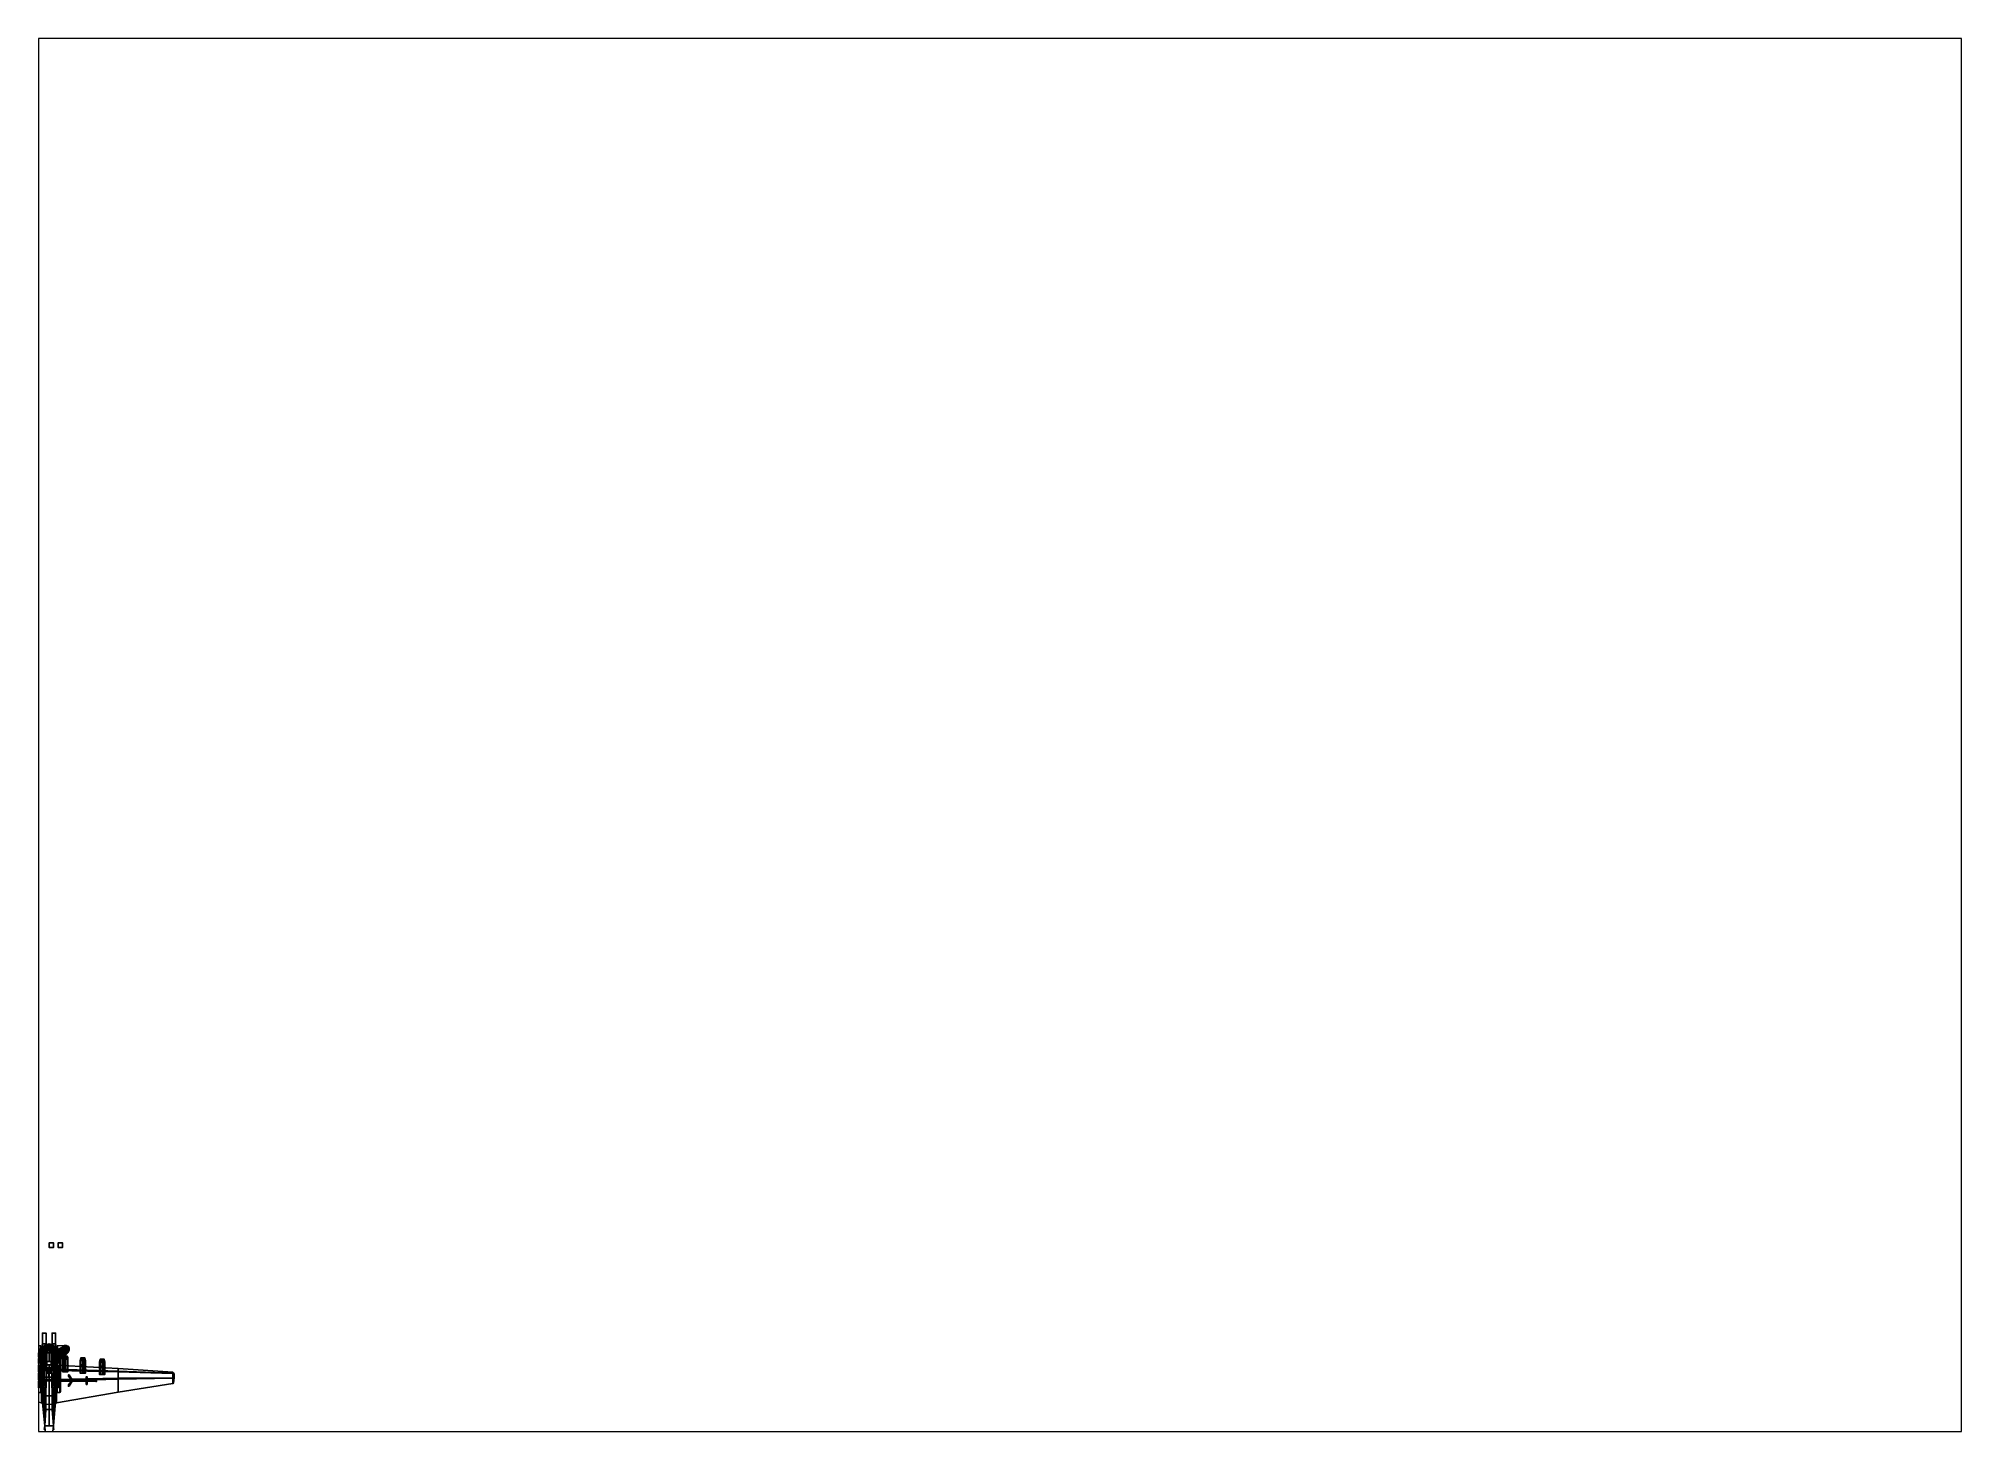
# Paper-space layout 'Layout1' of a CAD drawing. Header units: millimetres. Extents: x 28 to 251, y 20 to 181.
# The model-space entities are those that its viewports show. They can reach past a viewport. Long polylines and large blocks are cut down to what shows.
import ezdxf

# ---------------------------------------------------------------- set-up
doc = ezdxf.new("R2010")
doc.units = ezdxf.units.MM
for name, color, linetype in [('guns', 1, 'Continuous'), ('hull-open', 7, 'Continuous'), ('nose-open', 2, 'Continuous'), ('prop', 1, 'Continuous'), ('ramp', 6, 'Continuous'), ('wheels', 2, 'Continuous'), ('wing1', 5, 'Continuous'), ('wing2', 5, 'Continuous')]:
    doc.layers.add(name, color=color, linetype=linetype)

msp = doc.modelspace()

# ---------------------------------------------------------------- linework, layer by layer
for points in [[(1, 36.37, 1), (1, 36.37), (0, 36.37), (0, 36.37, 1)], [(1, 36.37), (1, 35.37), (0, 35.37), (0, 36.37)], [(0, 36.37), (0, 35.37), (0, 35.37, 1), (0, 36.37, 1)], [(0, 36.37, 1), (0, 35.37, 1), (1, 35.37, 1), (1, 36.37, 1)], [(0, 35.37, 1), (0, 35.37), (1, 35.37), (1, 35.37, 1)], [(1, 35.37, 1), (1, 35.37), (1, 36.37), (1, 36.37, 1)], [(3, 36.37), (3, 35.37), (2, 35.37), (2, 36.37)], [(2, 36.37), (2, 35.37), (3, 35.37), (3, 36.37)], [(-1.19, 13.54, 2.78), (-1.23, 13.54, 2.6), (-1.78, 12.19, 2.55), (-1.75, 12.19, 2.81)], [(-1.23, 13.54, 2.6), (-1.23, 13.54, 2.41), (-1.78, 12.19, 2.1), (-1.78, 12.19, 2.55)], [(-1.23, 13.54, 2.41), (-1.2, 13.54, 2.25), (-1.76, 12.19, 1.64), (-1.78, 12.19, 2.1)], [(-1.2, 13.54, 2.25), (-1.15, 13.54, 2.09), (-1.74, 12.19, 1.18), (-1.76, 12.19, 1.64)], [(-1.16, 13.54, 2.87), (-1.19, 13.54, 2.78), (-1.75, 12.19, 2.81), (-1.71, 12.19, 2.98)], [(-1.15, 13.54, 2.09), (-0.9, 13.54, 1.73), (-1.69, 12.19, 1.06), (-1.74, 12.19, 1.18)], [(-1.1, 13.54, 2.98), (-1.16, 13.54, 2.87), (-1.71, 12.19, 2.98), (-1.66, 12.19, 3.18)], [(-0.9, 13.54, 1.73), (-0.74, 13.54, 1.65), (-1.6, 12.19, 0.98), (-1.69, 12.19, 1.06)], [(-0.99, 13.54, 3.1), (-1.1, 13.54, 2.98), (-1.66, 12.19, 3.18), (-1.61, 12.19, 3.31)], [(-0.86, 13.54, 3.19), (-0.99, 13.54, 3.1), (-1.61, 12.19, 3.31), (-1.5, 12.19, 3.46)], [(-0.74, 13.54, 1.65), (-0.6, 13.54, 1.62), (-1.42, 12.19, 0.93), (-1.6, 12.19, 0.98)], [(-0.7, 13.54, 3.28), (-0.86, 13.54, 3.19), (-1.5, 12.19, 3.46), (-1.35, 12.19, 3.6)], [(-0.6, 13.54, 1.62), (-0.21, 13.54, 1.58), (-1.09, 12.19, 0.91), (-1.42, 12.19, 0.93)], [(-0.56, 13.54, 3.32), (-0.7, 13.54, 3.28), (-1.35, 12.19, 3.6), (-1.19, 12.19, 3.71)], [(-0.8, 13.84, 2.72), (-0.83, 13.84, 2.6), (-1.23, 13.54, 2.6), (-1.19, 13.54, 2.78)], [(-0.83, 13.84, 2.6), (-0.83, 13.84, 2.47), (-1.23, 13.54, 2.41), (-1.23, 13.54, 2.6)], [(-0.83, 13.84, 2.47), (-0.81, 13.84, 2.36), (-1.2, 13.54, 2.25), (-1.23, 13.54, 2.41)], [(-0.81, 13.84, 2.36), (-0.77, 13.84, 2.25), (-1.15, 13.54, 2.09), (-1.2, 13.54, 2.25)], [(-0.78, 13.84, 2.78), (-0.8, 13.84, 2.72), (-1.19, 13.54, 2.78), (-1.16, 13.54, 2.87)], [(-0.35, 13.54, 3.37), (-0.56, 13.54, 3.32), (-1.19, 12.19, 3.71), (-0.8, 12.19, 3.83)], [(-0.74, 13.84, 2.85), (-0.78, 13.84, 2.78), (-1.16, 13.54, 2.87), (-1.1, 13.54, 2.98)], [(-0.77, 13.84, 2.25), (-0.61, 13.84, 2.01), (-0.9, 13.54, 1.73), (-1.15, 13.54, 2.09)], [(-0.67, 13.84, 2.93), (-0.74, 13.84, 2.85), (-1.1, 13.54, 2.98), (-0.99, 13.54, 3.1)], [(0, 12.19, 0.9), (-1.09, 12.19, 0.91), (-0.21, 13.54, 1.58), (0, 13.54, 1.58)], [(-0.58, 13.84, 2.99), (-0.67, 13.84, 2.93), (-0.99, 13.54, 3.1), (-0.86, 13.54, 3.19)], [(-0.61, 13.84, 2.01), (-0.5, 13.84, 1.96), (-0.74, 13.54, 1.65), (-0.9, 13.54, 1.73)], [(-0.47, 13.84, 3.05), (-0.58, 13.84, 2.99), (-0.86, 13.54, 3.19), (-0.7, 13.54, 3.28)], [(0, 14.08, 2.51), (0, 14.08, 2.51), (-0.83, 13.84, 2.6), (-0.8, 13.84, 2.72)], [(0, 14.08, 2.51), (0, 14.08, 2.51), (-0.81, 13.84, 2.36), (-0.83, 13.84, 2.47)], [(0, 14.08, 2.51), (0, 14.08, 2.51), (-0.83, 13.84, 2.47), (-0.83, 13.84, 2.6)], [(0, 14.08, 2.51), (0, 14.08, 2.51), (-0.77, 13.84, 2.25), (-0.81, 13.84, 2.36)], [(0, 14.08, 2.51), (0, 14.08, 2.51), (-0.8, 13.84, 2.72), (-0.78, 13.84, 2.78)], [(-0.14, 13.54, 3.4), (-0.35, 13.54, 3.37), (-0.8, 12.19, 3.83), (-0.45, 12.19, 3.88)], [(0, 14.08, 2.51), (0, 14.08, 2.51), (-0.78, 13.84, 2.78), (-0.74, 13.84, 2.85)], [(0, 14.08, 2.51), (0, 14.08, 2.51), (-0.61, 13.84, 2.01), (-0.77, 13.84, 2.25)], [(0, 14.08, 2.51), (0, 14.08, 2.51), (-0.74, 13.84, 2.85), (-0.67, 13.84, 2.93)], [(-0.5, 13.84, 1.96), (-0.4, 13.84, 1.94), (-0.6, 13.54, 1.62), (-0.74, 13.54, 1.65)], [(-0.38, 13.84, 3.08), (-0.47, 13.84, 3.05), (-0.7, 13.54, 3.28), (-0.56, 13.54, 3.32)], [(0, 14.08, 2.51), (0, 14.08, 2.51), (-0.67, 13.84, 2.93), (-0.58, 13.84, 2.99)], [(0, 14.08, 2.51), (0, 14.08, 2.51), (-0.5, 13.84, 1.96), (-0.61, 13.84, 2.01)], [(-0.4, 13.84, 1.94), (-0.14, 13.84, 1.91), (-0.21, 13.54, 1.58), (-0.6, 13.54, 1.62)], [(0, 14.08, 2.51), (0, 14.08, 2.51), (-0.58, 13.84, 2.99), (-0.47, 13.84, 3.05)], [(-0.24, 13.84, 3.12), (-0.38, 13.84, 3.08), (-0.56, 13.54, 3.32), (-0.35, 13.54, 3.37)], [(0, 14.08, 2.51), (0, 14.08, 2.51), (-0.4, 13.84, 1.94), (-0.5, 13.84, 1.96)], [(0, 14.08, 2.51), (0, 14.08, 2.51), (-0.47, 13.84, 3.05), (-0.38, 13.84, 3.08)], [(0, 13.54, 3.4), (-0.14, 13.54, 3.4), (-0.45, 12.19, 3.88), (0, 12.19, 3.92)], [(0, 14.08, 2.51), (0, 14.08, 2.51), (-0.14, 13.84, 1.91), (-0.4, 13.84, 1.94)], [(0, 14.08, 2.51), (0, 14.08, 2.51), (-0.38, 13.84, 3.08), (-0.24, 13.84, 3.12)], [(-0.09, 13.84, 3.14), (-0.24, 13.84, 3.12), (-0.35, 13.54, 3.37), (-0.14, 13.54, 3.4)], [(0, 14.08, 2.51), (0, 14.08, 2.51), (-0.24, 13.84, 3.12), (-0.09, 13.84, 3.14)], [(0, 13.54, 1.58), (-0.21, 13.54, 1.58), (-0.14, 13.84, 1.91), (0, 13.84, 1.91)], [(0, 13.84, 1.91), (-0.14, 13.84, 1.91), (0, 14.08, 2.51)], [(0.09, 13.84, 3.14), (-0.09, 13.84, 3.14), (-0.14, 13.54, 3.4), (0.14, 13.54, 3.4)], [(0, 14.08, 2.51), (0, 14.08, 2.51), (-0.09, 13.84, 3.14), (0.09, 13.84, 3.14)], [(0.74, 13.84, 2.85), (0.78, 13.84, 2.78), (0, 14.08, 2.51)], [(0.78, 13.84, 2.78), (0.8, 13.84, 2.72), (0, 14.08, 2.51)], [(0.8, 13.84, 2.72), (0.83, 13.84, 2.6), (0, 14.08, 2.51)], [(0.58, 13.84, 2.99), (0.67, 13.84, 2.93), (0, 14.08, 2.51)], [(0.67, 13.84, 2.93), (0.74, 13.84, 2.85), (0, 14.08, 2.51)], [(0.24, 13.84, 3.12), (0.38, 13.84, 3.08), (0, 14.08, 2.51)], [(0.38, 13.84, 3.08), (0.47, 13.84, 3.05), (0, 14.08, 2.51)], [(0.47, 13.84, 3.05), (0.58, 13.84, 2.99), (0, 14.08, 2.51)], [(0.83, 13.84, 2.47), (0.81, 13.84, 2.36), (0, 14.08, 2.51)], [(0.81, 13.84, 2.36), (0.77, 13.84, 2.25), (0, 14.08, 2.51)], [(0.77, 13.84, 2.25), (0.61, 13.84, 2.01), (0, 14.08, 2.51)], [(0.5, 13.84, 1.96), (0.4, 13.84, 1.94), (0, 14.08, 2.51)], [(0.4, 13.84, 1.94), (0.14, 13.84, 1.91), (0, 14.08, 2.51)], [(0, 14.08, 2.51), (0, 14.08, 2.51), (0.14, 13.84, 1.91), (0, 13.84, 1.91)], [(0.61, 13.84, 2.01), (0.5, 13.84, 1.96), (0, 14.08, 2.51)], [(0.83, 13.84, 2.6), (0.83, 13.84, 2.47), (0, 14.08, 2.51)], [(0, 13.84, 1.91), (0.14, 13.84, 1.91), (0.21, 13.54, 1.58), (0, 13.54, 1.58)], [(0, 13.54, 1.58), (0.21, 13.54, 1.58), (1.09, 12.19, 0.91), (0, 12.19, 0.9)], [(0, 12.19, 3.92), (0.45, 12.19, 3.88), (0.14, 13.54, 3.4), (0, 13.54, 3.4)], [(0.14, 13.54, 3.4), (0.35, 13.54, 3.37), (0.24, 13.84, 3.12), (0.09, 13.84, 3.14)], [(0.6, 13.54, 1.62), (0.21, 13.54, 1.58), (0.14, 13.84, 1.91), (0.4, 13.84, 1.94)], [(0.45, 12.19, 3.88), (0.8, 12.19, 3.83), (0.35, 13.54, 3.37), (0.14, 13.54, 3.4)], [(1.42, 12.19, 0.93), (1.09, 12.19, 0.91), (0.21, 13.54, 1.58), (0.6, 13.54, 1.62)], [(0.35, 13.54, 3.37), (0.56, 13.54, 3.32), (0.38, 13.84, 3.08), (0.24, 13.84, 3.12)], [(0.8, 12.19, 3.83), (1.19, 12.19, 3.71), (0.56, 13.54, 3.32), (0.35, 13.54, 3.37)], [(0.56, 13.54, 3.32), (0.7, 13.54, 3.28), (0.47, 13.84, 3.05), (0.38, 13.84, 3.08)], [(0.74, 13.54, 1.65), (0.6, 13.54, 1.62), (0.4, 13.84, 1.94), (0.5, 13.84, 1.96)], [(0.7, 13.54, 3.28), (0.86, 13.54, 3.19), (0.58, 13.84, 2.99), (0.47, 13.84, 3.05)], [(0.9, 13.54, 1.73), (0.74, 13.54, 1.65), (0.5, 13.84, 1.96), (0.61, 13.84, 2.01)], [(1.19, 12.19, 3.71), (1.35, 12.19, 3.6), (0.7, 13.54, 3.28), (0.56, 13.54, 3.32)], [(0.86, 13.54, 3.19), (0.99, 13.54, 3.1), (0.67, 13.84, 2.93), (0.58, 13.84, 2.99)], [(1.6, 12.19, 0.98), (1.42, 12.19, 0.93), (0.6, 13.54, 1.62), (0.74, 13.54, 1.65)], [(1.15, 13.54, 2.09), (0.9, 13.54, 1.73), (0.61, 13.84, 2.01), (0.77, 13.84, 2.25)], [(0.99, 13.54, 3.1), (1.1, 13.54, 2.98), (0.74, 13.84, 2.85), (0.67, 13.84, 2.93)], [(1.35, 12.19, 3.6), (1.5, 12.19, 3.46), (0.86, 13.54, 3.19), (0.7, 13.54, 3.28)], [(1.1, 13.54, 2.98), (1.16, 13.54, 2.87), (0.78, 13.84, 2.78), (0.74, 13.84, 2.85)], [(1.69, 12.19, 1.06), (1.6, 12.19, 0.98), (0.74, 13.54, 1.65), (0.9, 13.54, 1.73)], [(1.2, 13.54, 2.25), (1.15, 13.54, 2.09), (0.77, 13.84, 2.25), (0.81, 13.84, 2.36)], [(1.16, 13.54, 2.87), (1.19, 13.54, 2.78), (0.8, 13.84, 2.72), (0.78, 13.84, 2.78)], [(1.19, 13.54, 2.78), (1.23, 13.54, 2.6), (0.83, 13.84, 2.6), (0.8, 13.84, 2.72)], [(1.23, 13.54, 2.41), (1.2, 13.54, 2.25), (0.81, 13.84, 2.36), (0.83, 13.84, 2.47)], [(1.23, 13.54, 2.6), (1.23, 13.54, 2.41), (0.83, 13.84, 2.47), (0.83, 13.84, 2.6)], [(1.5, 12.19, 3.46), (1.61, 12.19, 3.31), (0.99, 13.54, 3.1), (0.86, 13.54, 3.19)], [(1.74, 12.19, 1.18), (1.69, 12.19, 1.06), (0.9, 13.54, 1.73), (1.15, 13.54, 2.09)], [(1.61, 12.19, 3.31), (1.66, 12.19, 3.18), (1.1, 13.54, 2.98), (0.99, 13.54, 3.1)], [(1.66, 12.19, 3.18), (1.71, 12.19, 2.98), (1.16, 13.54, 2.87), (1.1, 13.54, 2.98)], [(1.76, 12.19, 1.64), (1.74, 12.19, 1.18), (1.15, 13.54, 2.09), (1.2, 13.54, 2.25)], [(1.71, 12.19, 2.98), (1.75, 12.19, 2.81), (1.19, 13.54, 2.78), (1.16, 13.54, 2.87)], [(1.75, 12.19, 2.81), (1.78, 12.19, 2.55), (1.23, 13.54, 2.6), (1.19, 13.54, 2.78)], [(1.78, 12.19, 2.1), (1.76, 12.19, 1.64), (1.2, 13.54, 2.25), (1.23, 13.54, 2.41)], [(1.78, 12.19, 2.55), (1.78, 12.19, 2.1), (1.23, 13.54, 2.41), (1.23, 13.54, 2.6)], [(-2.54, 12.05, 1.02), (-2.57, 12.09, 0.94), (-2.57, 11.78, 1.21), (-2.54, 11.78, 1.29)], [(-2.54, 11.78, 1.29), (-2.57, 11.78, 1.21), (-2.57, 12.09, 0.94), (-2.54, 12.05, 1.02)], [(-2.57, 12.09, 0.94), (-2.57, 12.09, 0.94), (-2.57, 11.78, 0.8), (-2.57, 11.78, 1.21)], [(-2.57, 11.78, 1.21), (-2.57, 11.78, 0.8), (-2.57, 12.09, 0.94)], [(-2.57, 11.67, 1.32), (-2.57, 11.67, 0.77), (-2.57, 11.78, 0.8), (-2.57, 11.78, 1.21)], [(-2.57, 11.78, 1.21), (-2.57, 11.78, 0.8), (-2.57, 11.67, 0.77), (-2.57, 11.67, 1.32)], [(-2.54, 11.67, 1.4), (-2.57, 11.67, 1.32), (-2.57, 11.78, 1.21), (-2.54, 11.78, 1.29)], [(-2.54, 11.78, 1.29), (-2.57, 11.78, 1.21), (-2.57, 11.67, 1.32), (-2.54, 11.67, 1.4)], [(-2.57, 11.13, 0.63), (-2.57, 11.65, 0.45), (-2.57, 11.67, 0.56), (-2.57, 11.3, 0.68)], [(-2.57, 11.3, 0.68), (-2.57, 11.67, 0.56), (-2.57, 11.65, 0.45), (-2.57, 11.13, 0.63)], [(-2.57, 11.67, 1.32), (-2.57, 11.67, 0.77), (-2.57, 11.38, 0.7), (-2.57, 11.38, 1.46)], [(-2.57, 11.38, 1.46), (-2.57, 11.38, 0.7), (-2.57, 11.67, 0.77), (-2.57, 11.67, 1.32)], [(-2.54, 11.67, 1.4), (-2.57, 11.67, 1.32), (-2.57, 11.38, 1.46), (-2.54, 11.38, 1.54)], [(-2.54, 11.38, 1.54), (-2.57, 11.38, 1.46), (-2.57, 11.67, 1.32), (-2.54, 11.67, 1.4)], [(-2.57, 11.38, 1.46), (-2.57, 11.38, 0.7), (-2.57, 11.13, 0.63), (-2.57, 11.13, 1.48)], [(-2.57, 11.13, 1.48), (-2.57, 11.13, 0.63), (-2.57, 11.38, 0.7), (-2.57, 11.38, 1.46)], [(-2.54, 11.13, 1.56), (-2.57, 11.13, 1.48), (-2.57, 11.38, 1.46), (-2.54, 11.38, 1.54)], [(-2.54, 11.38, 1.54), (-2.57, 11.38, 1.46), (-2.57, 11.13, 1.48), (-2.54, 11.13, 1.56)], [(-2.54, 11.13, 1.56), (-2.57, 11.13, 1.48), (-2.57, 6.27, 1.55), (-2.54, 6.27, 1.63)], [(-2.54, 6.27, 1.63), (-2.57, 6.27, 1.55), (-2.57, 11.13, 1.48), (-2.54, 11.13, 1.56)], [(-2.57, 11.13, 1.48), (-2.57, 11.13, 0.63), (-2.57, 6.27, 0.4), (-2.57, 6.27, 1.55)], [(-2.57, 6.27, 1.55), (-2.57, 6.27, 0.4), (-2.57, 11.13, 0.63), (-2.57, 11.13, 1.48)], [(-2.47, 11.78, 1.37), (-2.54, 11.78, 1.29), (-2.54, 12.05, 1.02), (-2.47, 12.01, 1.1)], [(-2.47, 12.01, 1.1), (-2.54, 12.05, 1.02), (-2.54, 11.78, 1.29), (-2.47, 11.78, 1.37)], [(-2.47, 11.78, 1.37), (-2.54, 11.78, 1.29), (-2.54, 11.67, 1.4), (-2.47, 11.67, 1.48)], [(-2.47, 11.67, 1.48), (-2.54, 11.67, 1.4), (-2.54, 11.78, 1.29), (-2.47, 11.78, 1.37)], [(-2.47, 11.67, 1.48), (-2.54, 11.67, 1.4), (-2.54, 11.38, 1.54), (-2.47, 11.38, 1.62)], [(-2.47, 11.38, 1.62), (-2.54, 11.38, 1.54), (-2.54, 11.67, 1.4), (-2.47, 11.67, 1.48)], [(-2.47, 11.38, 1.62), (-2.54, 11.38, 1.54), (-2.54, 11.13, 1.56), (-2.47, 11.13, 1.64)], [(-2.47, 11.13, 1.64), (-2.54, 11.13, 1.56), (-2.54, 11.38, 1.54), (-2.47, 11.38, 1.62)], [(-2.47, 6.27, 1.71), (-2.54, 6.27, 1.63), (-2.54, 11.13, 1.56), (-2.47, 11.13, 1.64)], [(-2.47, 11.13, 1.64), (-2.54, 11.13, 1.56), (-2.54, 6.27, 1.63), (-2.47, 6.27, 1.71)], [(-2.37, 11.99, 1.14), (-2.47, 12.01, 1.1), (-2.47, 11.78, 1.37), (-2.37, 11.78, 1.41)], [(-2.37, 11.78, 1.41), (-2.47, 11.78, 1.37), (-2.47, 12.01, 1.1), (-2.37, 11.99, 1.14)], [(-2.37, 11.67, 1.52), (-2.47, 11.67, 1.48), (-2.47, 11.78, 1.37), (-2.37, 11.78, 1.41)], [(-2.37, 11.78, 1.41), (-2.47, 11.78, 1.37), (-2.47, 11.67, 1.48), (-2.37, 11.67, 1.52)], [(-2.37, 11.38, 1.66), (-2.47, 11.38, 1.62), (-2.47, 11.67, 1.48), (-2.37, 11.67, 1.52)], [(-2.37, 11.67, 1.52), (-2.47, 11.67, 1.48), (-2.47, 11.38, 1.62), (-2.37, 11.38, 1.66)], [(-2.37, 11.13, 1.68), (-2.47, 11.13, 1.64), (-2.47, 11.38, 1.62), (-2.37, 11.38, 1.66)], [(-2.37, 11.38, 1.66), (-2.47, 11.38, 1.62), (-2.47, 11.13, 1.64), (-2.37, 11.13, 1.68)], [(-2.37, 11.13, 1.68), (-2.47, 11.13, 1.64), (-2.47, 6.27, 1.71), (-2.37, 6.27, 1.75)], [(-2.37, 6.27, 1.75), (-2.47, 6.27, 1.71), (-2.47, 11.13, 1.64), (-2.37, 11.13, 1.68)], [(-1.83, 11.78, 1.41), (-2.37, 11.78, 1.41), (-2.37, 11.99, 1.14), (-1.83, 11.99, 1.14)], [(-1.83, 11.99, 1.14), (-2.37, 11.99, 1.14), (-2.37, 11.78, 1.41), (-1.83, 11.78, 1.41)], [(-1.83, 11.67, 1.52), (-2.37, 11.67, 1.52), (-2.37, 11.78, 1.41), (-1.83, 11.78, 1.41)], [(-1.83, 11.78, 1.41), (-2.37, 11.78, 1.41), (-2.37, 11.67, 1.52), (-1.83, 11.67, 1.52)], [(-1.83, 11.67, 1.52), (-2.37, 11.67, 1.52), (-2.37, 11.38, 1.66), (-1.83, 11.38, 1.66)], [(-1.83, 11.38, 1.66), (-2.37, 11.38, 1.66), (-2.37, 11.67, 1.52), (-1.83, 11.67, 1.52)], [(-1.83, 11.38, 1.66), (-2.37, 11.38, 1.66), (-2.37, 11.13, 1.68), (-1.83, 11.13, 1.68)], [(-1.83, 11.13, 1.68), (-2.37, 11.13, 1.68), (-2.37, 11.38, 1.66), (-1.83, 11.38, 1.66)], [(-1.83, 6.27, 1.75), (-2.37, 6.27, 1.75), (-2.37, 11.13, 1.68), (-1.83, 11.13, 1.68)], [(-1.83, 11.13, 1.68), (-2.37, 11.13, 1.68), (-2.37, 6.27, 1.75), (-1.83, 6.27, 1.75)], [(-1.75, 10.2, 4.02), (-1.82, 10.2, 3.85), (-1.9, 8.81, 3.85), (-1.89, 8.81, 4.02)], [(-1.82, 10.2, 3.85), (-1.83, 10.2, 3.58), (-1.9, 8.81, 3.58), (-1.9, 8.81, 3.85)], [(-1.83, 10.2, 3.58), (-1.83, 10.2, 2.1), (-1.9, 8.81, 2.1), (-1.9, 8.81, 3.58)], [(-1.83, 10.2, 2.1), (-1.83, 10.2, 1.64), (-1.89, 8.81, 1.64), (-1.9, 8.81, 2.1)], [(-1.83, 8.81, 4.29), (-1.86, 8.81, 4.18), (-1.9, 6.75, 4.18), (-1.87, 6.75, 4.41)], [(-1.86, 8.81, 4.18), (-1.89, 8.81, 4.02), (-1.9, 6.75, 4.02), (-1.9, 6.75, 4.18)], [(-1.89, 8.81, 4.02), (-1.9, 8.81, 3.85), (-1.9, 6.75, 3.85), (-1.9, 6.75, 4.02)], [(-1.9, 8.81, 3.85), (-1.9, 8.81, 3.58), (-1.9, 6.75, 3.58), (-1.9, 6.75, 3.85)], [(-1.9, 8.81, 3.58), (-1.9, 8.81, 2.1), (-1.9, 6.75, 2.1), (-1.9, 6.75, 3.58)], [(-1.9, 8.81, 2.1), (-1.89, 8.81, 1.64), (-1.89, 6.75, 1.64), (-1.9, 6.75, 2.1)], [(-1.66, 10.2, 4.12), (-1.75, 10.2, 4.02), (-1.89, 8.81, 4.02), (-1.86, 8.81, 4.18)], [(-1.83, 10.2, 1.64), (-1.83, 10.2, 1.18), (-1.83, 8.81, 1.18), (-1.89, 8.81, 1.64)], [(-1.89, 8.81, 1.64), (-1.83, 8.81, 1.18), (-1.83, 6.75, 1.18), (-1.89, 6.75, 1.64)], [(-1.8, 8.81, 4.36), (-1.83, 8.81, 4.29), (-1.87, 6.75, 4.41), (-1.8, 6.75, 4.57)], [(-1.61, 10.2, 4.17), (-1.66, 10.2, 4.12), (-1.86, 8.81, 4.18), (-1.83, 8.81, 4.29)], [(-1.75, 12.19, 2.81), (-1.78, 12.19, 2.55), (-1.83, 10.2, 3.58), (-1.82, 10.2, 3.85)], [(-1.78, 12.19, 2.55), (-1.78, 12.19, 2.1), (-1.83, 10.2, 2.1), (-1.83, 10.2, 3.58)], [(-1.74, 12.19, 1.18), (-1.69, 12.19, 1.06), (-1.77, 10.2, 1.02), (-1.83, 10.2, 1.18)], [(-1.76, 12.19, 1.64), (-1.74, 12.19, 1.18), (-1.83, 10.2, 1.18), (-1.83, 10.2, 1.64)], [(-1.78, 12.19, 2.1), (-1.76, 12.19, 1.64), (-1.83, 10.2, 1.64), (-1.83, 10.2, 2.1)], [(-1.5, 10.2, 4.28), (-1.61, 10.2, 4.17), (-1.83, 8.81, 4.29), (-1.8, 8.81, 4.36)], [(-1.83, 10.2, 1.18), (-1.77, 10.2, 1.02), (-1.77, 8.81, 1.02), (-1.83, 8.81, 1.18)], [(-1.83, 8.81, 1.18), (-1.77, 8.81, 1.02), (-1.77, 6.75, 1.02), (-1.83, 6.75, 1.18)], [(-1.71, 12.19, 2.98), (-1.75, 12.19, 2.81), (-1.82, 10.2, 3.85), (-1.75, 10.2, 4.02)], [(-1.35, 10.2, 4.39), (-1.5, 10.2, 4.28), (-1.8, 8.81, 4.36), (-1.57, 8.81, 4.6)], [(-1.57, 8.81, 4.6), (-1.8, 8.81, 4.36), (-1.8, 6.75, 4.57), (-1.68, 6.75, 4.71)], [(-1.69, 12.19, 1.06), (-1.6, 12.19, 0.98), (-1.69, 10.2, 0.95), (-1.77, 10.2, 1.02)], [(-1.77, 10.2, 1.02), (-1.69, 10.2, 0.95), (-1.69, 8.81, 0.95), (-1.77, 8.81, 1.02)], [(-1.77, 8.81, 1.02), (-1.69, 8.81, 0.95), (-1.69, 6.75, 0.95), (-1.77, 6.75, 1.02)], [(-1.66, 12.19, 3.18), (-1.71, 12.19, 2.98), (-1.75, 10.2, 4.02), (-1.66, 10.2, 4.12)], [(-1.6, 12.19, 0.98), (-1.42, 12.19, 0.93), (-1.55, 10.2, 0.92), (-1.69, 10.2, 0.95)], [(-1.69, 10.2, 0.95), (-1.55, 10.2, 0.92), (-1.55, 8.81, 0.92), (-1.69, 8.81, 0.95)], [(-1.69, 8.81, 0.95), (-1.55, 8.81, 0.92), (-1.55, 6.75, 0.92), (-1.69, 6.75, 0.95)], [(-1.34, 8.81, 4.77), (-1.57, 8.81, 4.6), (-1.68, 6.75, 4.71), (-1.43, 6.75, 4.85)], [(-1.61, 12.19, 3.31), (-1.66, 12.19, 3.18), (-1.66, 10.2, 4.12), (-1.61, 10.2, 4.17)], [(-1.5, 12.19, 3.46), (-1.61, 12.19, 3.31), (-1.61, 10.2, 4.17), (-1.5, 10.2, 4.28)], [(-1.19, 10.2, 4.47), (-1.35, 10.2, 4.39), (-1.57, 8.81, 4.6), (-1.34, 8.81, 4.77)], [(-1.42, 12.19, 0.93), (-1.09, 12.19, 0.91), (-1.09, 10.2, 0.9), (-1.55, 10.2, 0.92)], [(-1.55, 10.2, 0.92), (-1.09, 10.2, 0.9), (-1.09, 8.81, 0.9), (-1.55, 8.81, 0.92)], [(-1.55, 8.81, 0.92), (-1.09, 8.81, 0.9), (-1.09, 6.75, 0.9), (-1.55, 6.75, 0.92)], [(-1.35, 12.19, 3.6), (-1.5, 12.19, 3.46), (-1.5, 10.2, 4.28), (-1.35, 10.2, 4.39)], [(-1.06, 8.81, 4.92), (-1.34, 8.81, 4.77), (-1.43, 6.75, 4.85), (-1.09, 6.75, 4.99)], [(-1.19, 12.19, 3.71), (-1.35, 12.19, 3.6), (-1.35, 10.2, 4.39), (-1.19, 10.2, 4.47)], [(-0.8, 10.2, 4.59), (-1.19, 10.2, 4.47), (-1.34, 8.81, 4.77), (-1.06, 8.81, 4.92)], [(-0.8, 12.19, 3.83), (-1.19, 12.19, 3.71), (-1.19, 10.2, 4.47), (-0.8, 10.2, 4.59)], [(0, 10.2, 0.9), (-1.09, 10.2, 0.9), (-1.09, 12.19, 0.91), (0, 12.19, 0.9)], [(-1.09, 10.2, 0.9), (1.09, 10.2, 0.9), (1.09, 8.81, 0.9), (-1.09, 8.81, 0.9)], [(-0.99, 8.81, 4.95), (-1.06, 8.81, 4.92), (-1.09, 6.75, 4.99), (-0.99, 6.75, 5.05)], [(-1.09, 8.81, 0.9), (1.09, 8.81, 0.9), (1.09, 6.75, 0.9), (-1.09, 6.75, 0.9)], [(-0.45, 10.2, 4.65), (-0.8, 10.2, 4.59), (-1.06, 8.81, 4.92), (-0.99, 8.81, 4.95)], [(-0.45, 10.2, 4.65), (-0.99, 8.81, 4.95), (-0.54, 8.81, 5.72), (-0.45, 9.47, 5.67)], [(-0.99, 8.81, 4.95), (-0.99, 6.75, 5.05), (-0.59, 6.75, 5.72), (-0.54, 8.81, 5.72)], [(-0.45, 12.19, 3.88), (-0.8, 12.19, 3.83), (-0.8, 10.2, 4.59), (-0.45, 10.2, 4.65)], [(-0.54, 8.81, 5.72), (-0.59, 6.75, 5.72), (0.59, 6.75, 5.72), (0.54, 8.81, 5.72)], [(-0.45, 9.47, 5.67), (-0.54, 8.81, 5.72), (0.54, 8.81, 5.72), (0.45, 9.47, 5.67)], [(0, 12.19, 3.92), (-0.45, 12.19, 3.88), (-0.45, 10.2, 4.65), (0, 10.2, 4.65)], [(0.45, 9.47, 5.67), (0.45, 10.2, 4.65), (-0.45, 10.2, 4.65), (-0.45, 9.47, 5.67)], [(-0.31, 8.64, 5.78), (-0.34, 8.64, 5.72), (-0.45, 8.34, 5.72), (-0.41, 8.34, 5.79)], [(-0.24, 8.64, 5.85), (-0.31, 8.64, 5.78), (-0.41, 8.34, 5.79), (-0.32, 8.34, 5.89)], [(0, 8.81, 5.72), (0, 8.81, 5.72), (-0.34, 8.64, 5.72), (-0.31, 8.64, 5.78)], [(-0.16, 8.64, 5.91), (-0.24, 8.64, 5.85), (-0.32, 8.34, 5.89), (-0.21, 8.34, 5.97)], [(0, 8.81, 5.72), (0, 8.81, 5.72), (-0.31, 8.64, 5.78), (-0.24, 8.64, 5.85)], [(0, 8.81, 5.72), (0, 8.81, 5.72), (-0.24, 8.64, 5.85), (-0.16, 8.64, 5.91)], [(-0.07, 8.64, 5.93), (-0.16, 8.64, 5.91), (-0.21, 8.34, 5.97), (-0.1, 8.34, 6.01)], [(0, 8.81, 5.72), (0, 8.81, 5.72), (-0.16, 8.64, 5.91), (-0.07, 8.64, 5.93)], [(-0.1, 8.34, 6.01), (0.09, 8.34, 6.01), (0.07, 8.64, 5.93), (-0.07, 8.64, 5.93)], [(-0.07, 8.64, 5.93), (0.07, 8.64, 5.93), (0, 8.81, 5.72)], [(0, 12.19, 0.9), (1.09, 12.19, 0.91), (1.09, 10.2, 0.9), (0, 10.2, 0.9)], [(0, 10.2, 4.65), (0.45, 10.2, 4.65), (0.45, 12.19, 3.88), (0, 12.19, 3.92)], [(0.07, 8.64, 5.93), (0.16, 8.64, 5.91), (0, 8.81, 5.72)], [(0.16, 8.64, 5.91), (0.24, 8.64, 5.85), (0, 8.81, 5.72)], [(0.24, 8.64, 5.85), (0.31, 8.64, 5.78), (0, 8.81, 5.72)], [(0.31, 8.64, 5.78), (0.34, 8.64, 5.72), (0, 8.81, 5.72)], [(0.09, 8.34, 6.01), (0.22, 8.34, 5.97), (0.16, 8.64, 5.91), (0.07, 8.64, 5.93)], [(0.22, 8.34, 5.97), (0.31, 8.34, 5.89), (0.24, 8.64, 5.85), (0.16, 8.64, 5.91)], [(0.31, 8.34, 5.89), (0.41, 8.34, 5.79), (0.31, 8.64, 5.78), (0.24, 8.64, 5.85)], [(0.41, 8.34, 5.79), (0.45, 8.34, 5.72), (0.34, 8.64, 5.72), (0.31, 8.64, 5.78)], [(0.45, 10.2, 4.65), (0.8, 10.2, 4.59), (0.8, 12.19, 3.83), (0.45, 12.19, 3.88)], [(0.99, 8.81, 4.95), (1.06, 8.81, 4.92), (0.8, 10.2, 4.59), (0.45, 10.2, 4.65)], [(0.54, 8.81, 5.72), (0.99, 8.81, 4.95), (0.45, 10.2, 4.65), (0.45, 9.47, 5.67)], [(0.59, 6.75, 5.72), (0.99, 6.75, 5.05), (0.99, 8.81, 4.95), (0.54, 8.81, 5.72)], [(0.8, 10.2, 4.59), (1.19, 10.2, 4.47), (1.19, 12.19, 3.71), (0.8, 12.19, 3.83)], [(1.06, 8.81, 4.92), (1.34, 8.81, 4.77), (1.19, 10.2, 4.47), (0.8, 10.2, 4.59)], [(0.99, 6.75, 5.05), (1.09, 6.75, 4.99), (1.06, 8.81, 4.92), (0.99, 8.81, 4.95)], [(1.09, 6.75, 4.99), (1.43, 6.75, 4.85), (1.34, 8.81, 4.77), (1.06, 8.81, 4.92)], [(1.55, 10.2, 0.92), (1.09, 10.2, 0.9), (1.09, 12.19, 0.91), (1.42, 12.19, 0.93)], [(1.55, 8.81, 0.92), (1.09, 8.81, 0.9), (1.09, 10.2, 0.9), (1.55, 10.2, 0.92)], [(1.55, 6.75, 0.92), (1.09, 6.75, 0.9), (1.09, 8.81, 0.9), (1.55, 8.81, 0.92)], [(1.19, 10.2, 4.47), (1.35, 10.2, 4.39), (1.35, 12.19, 3.6), (1.19, 12.19, 3.71)], [(1.34, 8.81, 4.77), (1.57, 8.81, 4.6), (1.35, 10.2, 4.39), (1.19, 10.2, 4.47)], [(1.43, 6.75, 4.85), (1.68, 6.75, 4.71), (1.57, 8.81, 4.6), (1.34, 8.81, 4.77)], [(1.35, 10.2, 4.39), (1.5, 10.2, 4.28), (1.5, 12.19, 3.46), (1.35, 12.19, 3.6)], [(1.57, 8.81, 4.6), (1.8, 8.81, 4.36), (1.5, 10.2, 4.28), (1.35, 10.2, 4.39)], [(1.69, 10.2, 0.95), (1.55, 10.2, 0.92), (1.42, 12.19, 0.93), (1.6, 12.19, 0.98)], [(1.5, 10.2, 4.28), (1.61, 10.2, 4.17), (1.61, 12.19, 3.31), (1.5, 12.19, 3.46)], [(1.8, 8.81, 4.36), (1.83, 8.81, 4.29), (1.61, 10.2, 4.17), (1.5, 10.2, 4.28)], [(1.69, 8.81, 0.95), (1.55, 8.81, 0.92), (1.55, 10.2, 0.92), (1.69, 10.2, 0.95)], [(1.69, 6.75, 0.95), (1.55, 6.75, 0.92), (1.55, 8.81, 0.92), (1.69, 8.81, 0.95)], [(1.68, 6.75, 4.71), (1.8, 6.75, 4.57), (1.8, 8.81, 4.36), (1.57, 8.81, 4.6)], [(1.77, 10.2, 1.02), (1.69, 10.2, 0.95), (1.6, 12.19, 0.98), (1.69, 12.19, 1.06)], [(1.61, 10.2, 4.17), (1.66, 10.2, 4.12), (1.66, 12.19, 3.18), (1.61, 12.19, 3.31)], [(1.83, 8.81, 4.29), (1.86, 8.81, 4.18), (1.66, 10.2, 4.12), (1.61, 10.2, 4.17)], [(1.66, 10.2, 4.12), (1.75, 10.2, 4.02), (1.71, 12.19, 2.98), (1.66, 12.19, 3.18)], [(1.86, 8.81, 4.18), (1.89, 8.81, 4.02), (1.75, 10.2, 4.02), (1.66, 10.2, 4.12)], [(1.83, 10.2, 1.18), (1.77, 10.2, 1.02), (1.69, 12.19, 1.06), (1.74, 12.19, 1.18)], [(1.77, 8.81, 1.02), (1.69, 8.81, 0.95), (1.69, 10.2, 0.95), (1.77, 10.2, 1.02)], [(1.77, 6.75, 1.02), (1.69, 6.75, 0.95), (1.69, 8.81, 0.95), (1.77, 8.81, 1.02)], [(1.75, 10.2, 4.02), (1.82, 10.2, 3.85), (1.75, 12.19, 2.81), (1.71, 12.19, 2.98)], [(1.83, 10.2, 1.64), (1.83, 10.2, 1.18), (1.74, 12.19, 1.18), (1.76, 12.19, 1.64)], [(1.82, 10.2, 3.85), (1.83, 10.2, 3.58), (1.78, 12.19, 2.55), (1.75, 12.19, 2.81)], [(1.89, 8.81, 4.02), (1.9, 8.81, 3.85), (1.82, 10.2, 3.85), (1.75, 10.2, 4.02)], [(1.83, 10.2, 2.1), (1.83, 10.2, 1.64), (1.76, 12.19, 1.64), (1.78, 12.19, 2.1)], [(1.83, 8.81, 1.18), (1.77, 8.81, 1.02), (1.77, 10.2, 1.02), (1.83, 10.2, 1.18)], [(1.83, 6.75, 1.18), (1.77, 6.75, 1.02), (1.77, 8.81, 1.02), (1.83, 8.81, 1.18)], [(1.83, 10.2, 3.58), (1.83, 10.2, 2.1), (1.78, 12.19, 2.1), (1.78, 12.19, 2.55)], [(1.8, 6.75, 4.57), (1.87, 6.75, 4.41), (1.83, 8.81, 4.29), (1.8, 8.81, 4.36)], [(1.9, 8.81, 3.85), (1.9, 8.81, 3.58), (1.83, 10.2, 3.58), (1.82, 10.2, 3.85)], [(1.83, 11.99, 1.14), (2.37, 11.99, 1.14), (2.37, 11.78, 1.41), (1.83, 11.78, 1.41)], [(1.83, 11.78, 1.41), (2.37, 11.78, 1.41), (2.37, 11.99, 1.14), (1.83, 11.99, 1.14)], [(1.83, 11.78, 1.41), (2.37, 11.78, 1.41), (2.37, 11.67, 1.52), (1.83, 11.67, 1.52)], [(1.83, 11.67, 1.52), (2.37, 11.67, 1.52), (2.37, 11.78, 1.41), (1.83, 11.78, 1.41)], [(1.83, 11.67, 1.52), (2.37, 11.67, 1.52), (2.37, 11.38, 1.66), (1.83, 11.38, 1.66)], [(1.83, 11.38, 1.66), (2.37, 11.38, 1.66), (2.37, 11.67, 1.52), (1.83, 11.67, 1.52)], [(1.83, 11.13, 1.68), (2.37, 11.13, 1.68), (2.37, 11.38, 1.66), (1.83, 11.38, 1.66)], [(1.83, 11.38, 1.66), (2.37, 11.38, 1.66), (2.37, 11.13, 1.68), (1.83, 11.13, 1.68)], [(1.83, 6.27, 1.75), (2.37, 6.27, 1.75), (2.37, 11.13, 1.68), (1.83, 11.13, 1.68)], [(1.83, 11.13, 1.68), (2.37, 11.13, 1.68), (2.37, 6.27, 1.75), (1.83, 6.27, 1.75)], [(1.9, 8.81, 3.58), (1.9, 8.81, 2.1), (1.83, 10.2, 2.1), (1.83, 10.2, 3.58)], [(1.9, 8.81, 2.1), (1.89, 8.81, 1.64), (1.83, 10.2, 1.64), (1.83, 10.2, 2.1)], [(1.89, 8.81, 1.64), (1.83, 8.81, 1.18), (1.83, 10.2, 1.18), (1.83, 10.2, 1.64)], [(1.89, 6.75, 1.64), (1.83, 6.75, 1.18), (1.83, 8.81, 1.18), (1.89, 8.81, 1.64)], [(1.87, 6.75, 4.41), (1.9, 6.75, 4.18), (1.86, 8.81, 4.18), (1.83, 8.81, 4.29)], [(1.9, 6.75, 4.18), (1.9, 6.75, 4.02), (1.89, 8.81, 4.02), (1.86, 8.81, 4.18)], [(1.9, 6.75, 2.1), (1.89, 6.75, 1.64), (1.89, 8.81, 1.64), (1.9, 8.81, 2.1)], [(1.9, 6.75, 4.02), (1.9, 6.75, 3.85), (1.9, 8.81, 3.85), (1.89, 8.81, 4.02)], [(1.9, 6.75, 3.58), (1.9, 6.75, 2.1), (1.9, 8.81, 2.1), (1.9, 8.81, 3.58)], [(1.9, 6.75, 3.85), (1.9, 6.75, 3.58), (1.9, 8.81, 3.58), (1.9, 8.81, 3.85)], [(2.37, 11.78, 1.41), (2.47, 11.78, 1.37), (2.47, 12.01, 1.1), (2.37, 11.99, 1.14)], [(2.37, 11.99, 1.14), (2.47, 12.01, 1.1), (2.47, 11.78, 1.37), (2.37, 11.78, 1.41)], [(2.37, 11.67, 1.52), (2.47, 11.67, 1.48), (2.47, 11.78, 1.37), (2.37, 11.78, 1.41)], [(2.37, 11.78, 1.41), (2.47, 11.78, 1.37), (2.47, 11.67, 1.48), (2.37, 11.67, 1.52)], [(2.37, 11.38, 1.66), (2.47, 11.38, 1.62), (2.47, 11.67, 1.48), (2.37, 11.67, 1.52)], [(2.37, 11.67, 1.52), (2.47, 11.67, 1.48), (2.47, 11.38, 1.62), (2.37, 11.38, 1.66)], [(2.37, 11.38, 1.66), (2.47, 11.38, 1.62), (2.47, 11.13, 1.64), (2.37, 11.13, 1.68)], [(2.37, 11.13, 1.68), (2.47, 11.13, 1.64), (2.47, 11.38, 1.62), (2.37, 11.38, 1.66)], [(2.37, 6.27, 1.75), (2.47, 6.27, 1.71), (2.47, 11.13, 1.64), (2.37, 11.13, 1.68)], [(2.37, 11.13, 1.68), (2.47, 11.13, 1.64), (2.47, 6.27, 1.71), (2.37, 6.27, 1.75)], [(2.47, 12.01, 1.1), (2.54, 12.05, 1.02), (2.54, 11.78, 1.29), (2.47, 11.78, 1.37)], [(2.47, 11.78, 1.37), (2.54, 11.78, 1.29), (2.54, 12.05, 1.02), (2.47, 12.01, 1.1)], [(2.47, 11.78, 1.37), (2.54, 11.78, 1.29), (2.54, 11.67, 1.4), (2.47, 11.67, 1.48)], [(2.47, 11.67, 1.48), (2.54, 11.67, 1.4), (2.54, 11.78, 1.29), (2.47, 11.78, 1.37)], [(2.47, 11.67, 1.48), (2.54, 11.67, 1.4), (2.54, 11.38, 1.54), (2.47, 11.38, 1.62)], [(2.47, 11.38, 1.62), (2.54, 11.38, 1.54), (2.54, 11.67, 1.4), (2.47, 11.67, 1.48)], [(2.47, 11.13, 1.64), (2.54, 11.13, 1.56), (2.54, 11.38, 1.54), (2.47, 11.38, 1.62)], [(2.47, 11.38, 1.62), (2.54, 11.38, 1.54), (2.54, 11.13, 1.56), (2.47, 11.13, 1.64)], [(2.47, 11.13, 1.64), (2.54, 11.13, 1.56), (2.54, 6.27, 1.63), (2.47, 6.27, 1.71)], [(2.47, 6.27, 1.71), (2.54, 6.27, 1.63), (2.54, 11.13, 1.56), (2.47, 11.13, 1.64)], [(2.54, 12.05, 1.02), (2.57, 12.09, 0.94), (2.57, 11.78, 1.21), (2.54, 11.78, 1.29)], [(2.54, 11.78, 1.29), (2.57, 11.78, 1.21), (2.57, 12.09, 0.94), (2.54, 12.05, 1.02)], [(2.54, 11.78, 1.29), (2.57, 11.78, 1.21), (2.57, 11.67, 1.32), (2.54, 11.67, 1.4)], [(2.54, 11.67, 1.4), (2.57, 11.67, 1.32), (2.57, 11.78, 1.21), (2.54, 11.78, 1.29)], [(2.54, 11.38, 1.54), (2.57, 11.38, 1.46), (2.57, 11.67, 1.32), (2.54, 11.67, 1.4)], [(2.54, 11.67, 1.4), (2.57, 11.67, 1.32), (2.57, 11.38, 1.46), (2.54, 11.38, 1.54)], [(2.54, 11.38, 1.54), (2.57, 11.38, 1.46), (2.57, 11.13, 1.48), (2.54, 11.13, 1.56)], [(2.54, 11.13, 1.56), (2.57, 11.13, 1.48), (2.57, 11.38, 1.46), (2.54, 11.38, 1.54)], [(2.54, 11.13, 1.56), (2.57, 11.13, 1.48), (2.57, 6.27, 1.55), (2.54, 6.27, 1.63)], [(2.54, 6.27, 1.63), (2.57, 6.27, 1.55), (2.57, 11.13, 1.48), (2.54, 11.13, 1.56)], [(2.57, 12.09, 0.94), (2.57, 12.09, 0.94), (2.57, 11.78, 0.8), (2.57, 11.78, 1.21)], [(2.57, 11.78, 1.21), (2.57, 11.78, 0.8), (2.57, 12.09, 0.94)], [(2.57, 11.78, 1.21), (2.57, 11.78, 0.8), (2.57, 11.67, 0.77), (2.57, 11.67, 1.32)], [(2.57, 11.67, 1.32), (2.57, 11.67, 0.77), (2.57, 11.78, 0.8), (2.57, 11.78, 1.21)], [(2.57, 11.67, 1.32), (2.57, 11.67, 0.77), (2.57, 11.38, 0.7), (2.57, 11.38, 1.46)], [(2.57, 11.38, 1.46), (2.57, 11.38, 0.7), (2.57, 11.67, 0.77), (2.57, 11.67, 1.32)], [(2.57, 11.3, 0.68), (2.57, 11.67, 0.56), (2.57, 11.65, 0.45), (2.57, 11.13, 0.63)], [(2.57, 11.13, 0.63), (2.57, 11.65, 0.45), (2.57, 11.67, 0.56), (2.57, 11.3, 0.68)], [(2.57, 11.38, 1.46), (2.57, 11.38, 0.7), (2.57, 11.13, 0.63), (2.57, 11.13, 1.48)], [(2.57, 11.13, 1.48), (2.57, 11.13, 0.63), (2.57, 11.38, 0.7), (2.57, 11.38, 1.46)], [(2.57, 11.13, 1.48), (2.57, 11.13, 0.63), (2.57, 6.27, 0.4), (2.57, 6.27, 1.55)], [(2.57, 6.27, 1.55), (2.57, 6.27, 0.4), (2.57, 11.13, 0.63), (2.57, 11.13, 1.48)], [(-2.57, 6.27, 1.55), (-2.57, 6.27, 0.4), (-2.57, 4.97, 0.51), (-2.57, 4.97, 1.55)], [(-2.57, 4.97, 1.55), (-2.57, 4.97, 0.51), (-2.57, 6.27, 0.4), (-2.57, 6.27, 1.55)], [(-2.54, 6.27, 1.63), (-2.57, 6.27, 1.55), (-2.57, 4.97, 1.55), (-2.54, 4.97, 1.63)], [(-2.54, 4.97, 1.63), (-2.57, 4.97, 1.55), (-2.57, 6.27, 1.55), (-2.54, 6.27, 1.63)], [(-2.54, 4.97, 1.63), (-2.57, 4.97, 1.55), (-2.57, 4.59, 1.43), (-2.54, 4.59, 1.51)], [(-2.54, 4.59, 1.51), (-2.57, 4.59, 1.43), (-2.57, 4.97, 1.55), (-2.54, 4.97, 1.63)], [(-2.57, 4.97, 1.55), (-2.57, 4.97, 0.51), (-2.57, 4.59, 0.54), (-2.57, 4.59, 1.43)], [(-2.57, 4.59, 1.43), (-2.57, 4.59, 0.54), (-2.57, 4.97, 0.51), (-2.57, 4.97, 1.55)], [(-2.54, 4.59, 1.51), (-2.57, 4.59, 1.43), (-2.57, 3.61, 0.62), (-2.54, 3.51, 0.63)], [(-2.54, 3.51, 0.63), (-2.57, 3.61, 0.62), (-2.57, 4.59, 1.43), (-2.54, 4.59, 1.51)], [(-2.57, 4.59, 1.43), (-2.57, 4.59, 0.54), (-2.57, 3.61, 0.62)], [(-2.57, 3.61, 0.62), (-2.57, 3.61, 0.62), (-2.57, 4.59, 0.54), (-2.57, 4.59, 1.43)], [(-2.47, 4.97, 1.71), (-2.54, 4.97, 1.63), (-2.54, 6.27, 1.63), (-2.47, 6.27, 1.71)], [(-2.47, 6.27, 1.71), (-2.54, 6.27, 1.63), (-2.54, 4.97, 1.63), (-2.47, 4.97, 1.71)], [(-2.47, 4.59, 1.59), (-2.54, 4.59, 1.51), (-2.54, 4.97, 1.63), (-2.47, 4.97, 1.71)], [(-2.47, 4.97, 1.71), (-2.54, 4.97, 1.63), (-2.54, 4.59, 1.51), (-2.47, 4.59, 1.59)], [(-2.47, 4.59, 1.59), (-2.54, 4.59, 1.51), (-2.54, 3.51, 0.63), (-2.47, 3.42, 0.64)], [(-2.47, 3.42, 0.64), (-2.54, 3.51, 0.63), (-2.54, 4.59, 1.51), (-2.47, 4.59, 1.59)], [(-2.37, 6.27, 1.75), (-2.47, 6.27, 1.71), (-2.47, 4.97, 1.71), (-2.37, 4.97, 1.75)], [(-2.37, 4.97, 1.75), (-2.47, 4.97, 1.71), (-2.47, 6.27, 1.71), (-2.37, 6.27, 1.75)], [(-2.37, 4.97, 1.75), (-2.47, 4.97, 1.71), (-2.47, 4.59, 1.59), (-2.37, 4.59, 1.63)], [(-2.37, 4.59, 1.63), (-2.47, 4.59, 1.59), (-2.47, 4.97, 1.71), (-2.37, 4.97, 1.75)], [(-2.37, 3.39, 0.64), (-2.47, 3.42, 0.64), (-2.47, 4.59, 1.59), (-2.37, 4.59, 1.63)], [(-2.37, 4.59, 1.63), (-2.47, 4.59, 1.59), (-2.47, 3.42, 0.64), (-2.37, 3.39, 0.64)], [(-1.83, 4.97, 1.75), (-2.37, 4.97, 1.75), (-2.37, 6.27, 1.75), (-1.83, 6.27, 1.75)], [(-1.83, 6.27, 1.75), (-2.37, 6.27, 1.75), (-2.37, 4.97, 1.75), (-1.83, 4.97, 1.75)], [(-1.83, 4.59, 1.63), (-2.37, 4.59, 1.63), (-2.37, 4.97, 1.75), (-1.83, 4.97, 1.75)], [(-1.83, 4.97, 1.75), (-2.37, 4.97, 1.75), (-2.37, 4.59, 1.63), (-1.83, 4.59, 1.63)], [(-1.83, 4.59, 1.63), (-2.37, 4.59, 1.63), (-2.37, 3.39, 0.64), (-1.83, 3.39, 0.64)], [(-1.83, 3.39, 0.64), (-2.37, 3.39, 0.64), (-2.37, 4.59, 1.63), (-1.83, 4.59, 1.63)], [(-1.9, 6.75, 4.18), (-1.9, 6.75, 4.02), (-1.58, 2.59, 4.55)], [(-1.9, 6.75, 4.02), (-1.9, 6.75, 3.85), (-1.58, 2.59, 2.64), (-1.58, 2.59, 4.55)], [(-1.87, 6.75, 4.41), (-1.9, 6.75, 4.18), (-1.58, 2.59, 4.55)], [(-1.9, 6.75, 3.85), (-1.9, 6.75, 3.58), (-1.58, 2.59, 2.64)], [(-1.9, 6.75, 3.58), (-1.9, 6.75, 2.1), (-1.58, 2.59, 2.64)], [(-1.9, 6.75, 2.1), (-1.89, 6.75, 1.64), (-1.58, 2.59, 0.73), (-1.58, 2.59, 2.64)], [(-1.89, 6.75, 1.64), (-1.83, 6.75, 1.18), (-1.58, 2.59, 0.73)], [(-1.8, 6.75, 4.57), (-1.87, 6.75, 4.41), (-1.58, 2.59, 4.55)], [(-1.83, 6.75, 1.18), (-1.77, 6.75, 1.02), (-1.58, 2.59, 0.73)], [(-1.68, 6.75, 4.71), (-1.8, 6.75, 4.57), (-1.58, 2.59, 4.55), (-1.27, 2.59, 4.56)], [(-1.77, 6.75, 1.02), (-1.69, 6.75, 0.95), (-1.58, 2.59, 0.73)], [(-1.69, 6.75, 0.95), (-1.55, 6.75, 0.92), (-1.58, 2.59, 0.73)], [(-1.43, 6.75, 4.85), (-1.68, 6.75, 4.71), (-1.27, 2.59, 4.56), (-1.05, 2.59, 4.59)], [(-1.55, 6.75, 0.92), (-1.09, 6.75, 0.9), (-1.58, 2.59, 0.73)], [(1.58, 2.59, 0.73), (-1.58, 2.59, 0.73), (-1.09, 6.75, 0.9), (1.09, 6.75, 0.9)], [(-1.09, 6.75, 4.99), (-1.43, 6.75, 4.85), (-1.05, 2.59, 4.59), (-0.68, 2.59, 4.6)], [(-0.99, 6.75, 5.05), (-1.09, 6.75, 4.99), (-0.68, 2.59, 4.6)], [(-0.99, 6.75, 5.05), (-0.68, 2.59, 4.6), (-0.61, 6.11, 5.72), (-0.59, 6.75, 5.72)], [(-0.61, 6.11, 5.72), (-0.68, 2.59, 4.6), (0.68, 2.59, 4.6), (0.61, 6.11, 5.72)], [(-0.59, 6.75, 5.72), (-0.61, 6.11, 5.72), (0.61, 6.11, 5.72), (0.59, 6.75, 5.72)], [(-0.41, 8.34, 5.79), (-0.45, 8.34, 5.72), (-0.45, 7.62, 5.72), (-0.41, 7.65, 5.79)], [(-0.41, 7.65, 5.79), (-0.45, 7.62, 5.72), (0.45, 7.62, 5.72), (0.41, 7.65, 5.79)], [(-0.32, 8.34, 5.89), (-0.41, 8.34, 5.79), (-0.41, 7.65, 5.79), (-0.32, 7.69, 5.89)], [(-0.32, 7.69, 5.89), (-0.41, 7.65, 5.79), (0.41, 7.65, 5.79), (0.31, 7.69, 5.89)], [(-0.21, 8.34, 5.97), (-0.32, 8.34, 5.89), (-0.32, 7.69, 5.89), (-0.21, 7.73, 5.97)], [(-0.21, 7.73, 5.97), (-0.32, 7.69, 5.89), (0.31, 7.69, 5.89), (0.22, 7.73, 5.97)], [(-0.1, 8.34, 6.01), (-0.21, 8.34, 5.97), (-0.21, 7.73, 5.97), (-0.1, 7.76, 6.01)], [(-0.1, 7.76, 6.01), (-0.21, 7.73, 5.97), (0.22, 7.73, 5.97), (0.09, 7.76, 6.01)], [(-0.1, 7.76, 6.01), (0.09, 7.76, 6.01), (0.09, 8.34, 6.01), (-0.1, 8.34, 6.01)], [(0.09, 7.76, 6.01), (0.22, 7.73, 5.97), (0.22, 8.34, 5.97), (0.09, 8.34, 6.01)], [(0.22, 7.73, 5.97), (0.31, 7.69, 5.89), (0.31, 8.34, 5.89), (0.22, 8.34, 5.97)], [(0.31, 7.69, 5.89), (0.41, 7.65, 5.79), (0.41, 8.34, 5.79), (0.31, 8.34, 5.89)], [(0.41, 7.65, 5.79), (0.45, 7.62, 5.72), (0.45, 8.34, 5.72), (0.41, 8.34, 5.79)], [(0.61, 6.11, 5.72), (0.68, 2.59, 4.6), (0.99, 6.75, 5.05), (0.59, 6.75, 5.72)], [(0.68, 2.59, 4.6), (0.68, 2.59, 4.6), (1.09, 6.75, 4.99), (0.99, 6.75, 5.05)], [(0.68, 2.59, 4.6), (1.05, 2.59, 4.59), (1.43, 6.75, 4.85), (1.09, 6.75, 4.99)], [(1.05, 2.59, 4.59), (1.27, 2.59, 4.56), (1.68, 6.75, 4.71), (1.43, 6.75, 4.85)], [(1.58, 2.59, 0.73), (1.58, 2.59, 0.73), (1.09, 6.75, 0.9), (1.55, 6.75, 0.92)], [(1.27, 2.59, 4.56), (1.58, 2.59, 4.55), (1.8, 6.75, 4.57), (1.68, 6.75, 4.71)], [(1.58, 2.59, 0.73), (1.58, 2.59, 0.73), (1.55, 6.75, 0.92), (1.69, 6.75, 0.95)], [(1.58, 2.59, 2.64), (1.58, 2.59, 2.64), (1.9, 6.75, 2.1), (1.9, 6.75, 3.58)], [(1.58, 2.59, 2.64), (1.58, 2.59, 0.73), (1.89, 6.75, 1.64), (1.9, 6.75, 2.1)], [(1.58, 2.59, 0.73), (1.58, 2.59, 0.73), (1.83, 6.75, 1.18), (1.89, 6.75, 1.64)], [(1.58, 2.59, 0.73), (1.58, 2.59, 0.73), (1.77, 6.75, 1.02), (1.83, 6.75, 1.18)], [(1.58, 2.59, 0.73), (1.58, 2.59, 0.73), (1.69, 6.75, 0.95), (1.77, 6.75, 1.02)], [(1.58, 2.59, 4.55), (1.58, 2.59, 4.55), (1.9, 6.75, 4.02), (1.9, 6.75, 4.18)], [(1.58, 2.59, 4.55), (1.58, 2.59, 2.64), (1.9, 6.75, 3.85), (1.9, 6.75, 4.02)], [(1.58, 2.59, 4.55), (1.58, 2.59, 4.55), (1.9, 6.75, 4.18), (1.87, 6.75, 4.41)], [(1.58, 2.59, 4.55), (1.58, 2.59, 4.55), (1.87, 6.75, 4.41), (1.8, 6.75, 4.57)], [(1.58, 2.59, 2.64), (1.58, 2.59, 2.64), (1.9, 6.75, 3.58), (1.9, 6.75, 3.85)], [(1.83, 4.97, 1.75), (2.37, 4.97, 1.75), (2.37, 6.27, 1.75), (1.83, 6.27, 1.75)], [(1.83, 6.27, 1.75), (2.37, 6.27, 1.75), (2.37, 4.97, 1.75), (1.83, 4.97, 1.75)], [(1.83, 4.59, 1.63), (2.37, 4.59, 1.63), (2.37, 4.97, 1.75), (1.83, 4.97, 1.75)], [(1.83, 4.97, 1.75), (2.37, 4.97, 1.75), (2.37, 4.59, 1.63), (1.83, 4.59, 1.63)], [(1.83, 3.39, 0.64), (2.37, 3.39, 0.64), (2.37, 4.59, 1.63), (1.83, 4.59, 1.63)], [(1.83, 4.59, 1.63), (2.37, 4.59, 1.63), (2.37, 3.39, 0.64), (1.83, 3.39, 0.64)], [(2.37, 6.27, 1.75), (2.47, 6.27, 1.71), (2.47, 4.97, 1.71), (2.37, 4.97, 1.75)], [(2.37, 4.97, 1.75), (2.47, 4.97, 1.71), (2.47, 6.27, 1.71), (2.37, 6.27, 1.75)], [(2.37, 4.97, 1.75), (2.47, 4.97, 1.71), (2.47, 4.59, 1.59), (2.37, 4.59, 1.63)], [(2.37, 4.59, 1.63), (2.47, 4.59, 1.59), (2.47, 4.97, 1.71), (2.37, 4.97, 1.75)], [(2.37, 4.59, 1.63), (2.47, 4.59, 1.59), (2.47, 3.42, 0.64), (2.37, 3.39, 0.64)], [(2.37, 3.39, 0.64), (2.47, 3.42, 0.64), (2.47, 4.59, 1.59), (2.37, 4.59, 1.63)], [(2.47, 4.97, 1.71), (2.54, 4.97, 1.63), (2.54, 6.27, 1.63), (2.47, 6.27, 1.71)], [(2.47, 6.27, 1.71), (2.54, 6.27, 1.63), (2.54, 4.97, 1.63), (2.47, 4.97, 1.71)], [(2.47, 4.59, 1.59), (2.54, 4.59, 1.51), (2.54, 4.97, 1.63), (2.47, 4.97, 1.71)], [(2.47, 4.97, 1.71), (2.54, 4.97, 1.63), (2.54, 4.59, 1.51), (2.47, 4.59, 1.59)], [(2.47, 3.42, 0.64), (2.54, 3.51, 0.63), (2.54, 4.59, 1.51), (2.47, 4.59, 1.59)], [(2.47, 4.59, 1.59), (2.54, 4.59, 1.51), (2.54, 3.51, 0.63), (2.47, 3.42, 0.64)], [(2.54, 6.27, 1.63), (2.57, 6.27, 1.55), (2.57, 4.97, 1.55), (2.54, 4.97, 1.63)], [(2.54, 4.97, 1.63), (2.57, 4.97, 1.55), (2.57, 6.27, 1.55), (2.54, 6.27, 1.63)], [(2.54, 4.97, 1.63), (2.57, 4.97, 1.55), (2.57, 4.59, 1.43), (2.54, 4.59, 1.51)], [(2.54, 4.59, 1.51), (2.57, 4.59, 1.43), (2.57, 4.97, 1.55), (2.54, 4.97, 1.63)], [(2.54, 4.59, 1.51), (2.57, 4.59, 1.43), (2.57, 3.61, 0.62), (2.54, 3.51, 0.63)], [(2.54, 3.51, 0.63), (2.57, 3.61, 0.62), (2.57, 4.59, 1.43), (2.54, 4.59, 1.51)], [(2.57, 4.97, 1.55), (2.57, 4.97, 0.51), (2.57, 6.27, 0.4), (2.57, 6.27, 1.55)], [(2.57, 6.27, 1.55), (2.57, 6.27, 0.4), (2.57, 4.97, 0.51), (2.57, 4.97, 1.55)], [(2.57, 4.97, 1.55), (2.57, 4.97, 0.51), (2.57, 4.59, 0.54), (2.57, 4.59, 1.43)], [(2.57, 4.59, 1.43), (2.57, 4.59, 0.54), (2.57, 4.97, 0.51), (2.57, 4.97, 1.55)], [(2.57, 4.59, 1.43), (2.57, 4.59, 0.54), (2.57, 3.61, 0.62)], [(2.57, 3.61, 0.62), (2.57, 3.61, 0.62), (2.57, 4.59, 0.54), (2.57, 4.59, 1.43)], [(-1.27, 2.59, 4.56), (-1.58, 2.59, 4.55), (-1.3, -0.4, 3.55), (-1.22, -0.4, 3.62)], [(-1.58, 2.59, 4.55), (-1.58, 2.59, 0.73), (-1.3, -0.4, 0.89), (-1.3, -0.4, 3.55)], [(-1.58, 2.59, 0.73), (1.58, 2.59, 0.73), (1.3, -0.4, 0.89), (-1.3, -0.4, 0.89)], [(-1.05, 2.59, 4.59), (-1.27, 2.59, 4.56), (-1.22, -0.4, 3.62), (-1, -0.4, 3.69)], [(-0.68, 2.59, 4.6), (-1.05, 2.59, 4.59), (-1, -0.4, 3.69), (-0.68, -0.4, 3.72)], [(0, 2.59, 4.6), (-0.68, 2.59, 4.6), (-0.68, -0.4, 3.72), (0, -0.4, 3.76)], [(0, -0.4, 3.76), (0.68, -0.4, 3.72), (0.68, 2.59, 4.6), (0, 2.59, 4.6)], [(0.68, -0.4, 3.72), (1, -0.4, 3.69), (1.05, 2.59, 4.59), (0.68, 2.59, 4.6)], [(1, -0.4, 3.69), (1.22, -0.4, 3.62), (1.27, 2.59, 4.56), (1.05, 2.59, 4.59)], [(1.22, -0.4, 3.62), (1.3, -0.4, 3.55), (1.58, 2.59, 4.55), (1.27, 2.59, 4.56)], [(1.3, -0.4, 3.55), (1.3, -0.4, 0.89), (1.58, 2.59, 0.73), (1.58, 2.59, 4.55)], [(-1.3, -0.4, 3.55), (-1.3, -0.4, 0.89), (-0.96, -4.03, 1.19), (-0.96, -4.03, 3.41)], [(-1.3, -0.4, 0.89), (1.3, -0.4, 0.89), (0.96, -4.03, 1.19), (-0.96, -4.03, 1.19)], [(-0.68, -0.4, 3.72), (-1, -0.4, 3.69), (-0.96, -4.03, 3.41)], [(0, -0.4, 3.76), (-0.68, -0.4, 3.72), (-0.96, -4.03, 3.41), (0, -4.03, 3.41)], [(-0.96, -4.03, 3.41), (-0.96, -4.03, 1.19), (-0.44, -9.51, 1.6), (-0.44, -9.51, 3.11)], [(-0.96, -4.03, 1.19), (0.96, -4.03, 1.19), (0.44, -9.51, 1.6), (-0.44, -9.51, 1.6)], [(-0.44, -9.51, 3.11), (0.44, -9.51, 3.11), (0.96, -4.03, 3.41), (-0.96, -4.03, 3.41)], [(0, -4.03, 3.41), (0.96, -4.03, 3.41), (0.68, -0.4, 3.72), (0, -0.4, 3.76)], [(0.44, -9.51, 3.11), (0.44, -9.51, 1.6), (0.96, -4.03, 1.19), (0.96, -4.03, 3.41)], [(0.96, -4.03, 3.41), (0.96, -4.03, 3.41), (1, -0.4, 3.69), (0.68, -0.4, 3.72)], [(0.96, -4.03, 3.41), (0.96, -4.03, 1.19), (1.3, -0.4, 0.89), (1.3, -0.4, 3.55)], [(0.96, -4.03, 3.41), (0.96, -4.03, 3.41), (1.22, -0.4, 3.62), (1, -0.4, 3.69)], [(0.96, -4.03, 3.41), (0.96, -4.03, 3.41), (1.3, -0.4, 3.55), (1.22, -0.4, 3.62)]]:
    msp.add_3dface(points)
at = {"layer": 'guns'}
for points in [[(-1.46, 13.96, 2.86), (-1.48, 13.96, 2.88), (-1.46, 13.96, 2.9), (-1.44, 13.96, 2.88)], [(-1.34, 13.17, 2.88), (-1.32, 13.17, 2.9), (-1.46, 13.96, 2.9), (-1.48, 13.96, 2.88)], [(-1.32, 13.17, 2.86), (-1.34, 13.17, 2.88), (-1.48, 13.96, 2.88), (-1.46, 13.96, 2.86)], [(-1.32, 13.17, 2.9), (-1.3, 13.18, 2.88), (-1.44, 13.96, 2.88), (-1.46, 13.96, 2.9)], [(-1.3, 13.18, 2.88), (-1.32, 13.17, 2.86), (-1.46, 13.96, 2.86), (-1.44, 13.96, 2.88)], [(1.32, 13.17, 2.86), (1.3, 13.18, 2.88), (1.44, 13.96, 2.88), (1.46, 13.96, 2.86)], [(1.3, 13.18, 2.88), (1.32, 13.17, 2.9), (1.46, 13.96, 2.9), (1.44, 13.96, 2.88)], [(1.34, 13.17, 2.88), (1.32, 13.17, 2.86), (1.46, 13.96, 2.86), (1.48, 13.96, 2.88)], [(1.32, 13.17, 2.9), (1.34, 13.17, 2.88), (1.48, 13.96, 2.88), (1.46, 13.96, 2.9)], [(1.46, 13.96, 2.86), (1.44, 13.96, 2.88), (1.46, 13.96, 2.9), (1.48, 13.96, 2.88)], [(0, 7.8, 5.83), (-0.02, 7.8, 5.81), (-0.02, 7, 5.81), (0, 7, 5.83)], [(-0.02, 7.8, 5.81), (0, 7.8, 5.79), (0, 7, 5.79), (-0.02, 7, 5.81)], [(0, 7, 5.83), (-0.02, 7, 5.81), (0, 7, 5.79), (0.02, 7, 5.81)], [(0.02, 7.8, 5.81), (0, 7.8, 5.83), (0, 7, 5.83), (0.02, 7, 5.81)], [(0, 7.8, 5.79), (0.02, 7.8, 5.81), (0.02, 7, 5.81), (0, 7, 5.79)], [(-0.95, -4, 2.59), (-0.93, -4, 2.57), (-1.07, -4.79, 2.57), (-1.09, -4.78, 2.59)], [(-0.93, -4, 2.61), (-0.95, -4, 2.59), (-1.09, -4.78, 2.59), (-1.07, -4.79, 2.61)], [(-0.93, -4, 2.57), (-0.91, -4, 2.59), (-1.05, -4.79, 2.59), (-1.07, -4.79, 2.57)], [(-0.91, -4, 2.59), (-0.93, -4, 2.61), (-1.07, -4.79, 2.61), (-1.05, -4.79, 2.59)], [(0.91, -4, 2.59), (0.93, -4, 2.57), (1.07, -4.79, 2.57), (1.05, -4.79, 2.59)], [(0.93, -4, 2.61), (0.91, -4, 2.59), (1.05, -4.79, 2.59), (1.07, -4.79, 2.61)], [(0.93, -4, 2.57), (0.95, -4, 2.59), (1.09, -4.78, 2.59), (1.07, -4.79, 2.57)], [(0.95, -4, 2.59), (0.93, -4, 2.61), (1.07, -4.79, 2.61), (1.09, -4.78, 2.59)], [(-1.07, -4.79, 2.61), (-1.09, -4.78, 2.59), (-1.07, -4.79, 2.57), (-1.05, -4.79, 2.59)], [(1.07, -4.79, 2.61), (1.05, -4.79, 2.59), (1.07, -4.79, 2.57), (1.09, -4.78, 2.59)]]:
    msp.add_3dface(points, dxfattribs=at)
at = {"layer": 'hull-open'}
for points in [[(-2.57, 11.78, 1.21), (-2.57, 11.78, 0.8), (-2.57, 12.09, 0.94)], [(-2.57, 12.09, 0.94), (-2.57, 12.09, 0.94), (-2.57, 11.78, 0.8), (-2.57, 11.78, 1.21)], [(-2.54, 11.78, 1.29), (-2.57, 11.78, 1.21), (-2.57, 12.09, 0.94), (-2.54, 12.05, 1.02)], [(-2.54, 12.05, 1.02), (-2.57, 12.09, 0.94), (-2.57, 11.78, 1.21), (-2.54, 11.78, 1.29)], [(-2.54, 11.78, 1.29), (-2.57, 11.78, 1.21), (-2.57, 11.67, 1.32), (-2.54, 11.67, 1.4)], [(-2.54, 11.67, 1.4), (-2.57, 11.67, 1.32), (-2.57, 11.78, 1.21), (-2.54, 11.78, 1.29)], [(-2.57, 11.78, 1.21), (-2.57, 11.78, 0.8), (-2.57, 11.67, 0.77), (-2.57, 11.67, 1.32)], [(-2.57, 11.67, 1.32), (-2.57, 11.67, 0.77), (-2.57, 11.78, 0.8), (-2.57, 11.78, 1.21)], [(-2.54, 11.38, 1.54), (-2.57, 11.38, 1.46), (-2.57, 11.67, 1.32), (-2.54, 11.67, 1.4)], [(-2.54, 11.67, 1.4), (-2.57, 11.67, 1.32), (-2.57, 11.38, 1.46), (-2.54, 11.38, 1.54)], [(-2.57, 11.38, 1.46), (-2.57, 11.38, 0.7), (-2.57, 11.67, 0.77), (-2.57, 11.67, 1.32)], [(-2.57, 11.67, 1.32), (-2.57, 11.67, 0.77), (-2.57, 11.38, 0.7), (-2.57, 11.38, 1.46)], [(-2.57, 11.3, 0.68), (-2.57, 11.67, 0.56), (-2.57, 11.65, 0.45), (-2.57, 11.13, 0.63)], [(-2.57, 11.13, 0.63), (-2.57, 11.65, 0.45), (-2.57, 11.67, 0.56), (-2.57, 11.3, 0.68)], [(-2.54, 11.38, 1.54), (-2.57, 11.38, 1.46), (-2.57, 11.13, 1.48), (-2.54, 11.13, 1.56)], [(-2.54, 11.13, 1.56), (-2.57, 11.13, 1.48), (-2.57, 11.38, 1.46), (-2.54, 11.38, 1.54)], [(-2.57, 11.13, 1.48), (-2.57, 11.13, 0.63), (-2.57, 11.38, 0.7), (-2.57, 11.38, 1.46)], [(-2.57, 11.38, 1.46), (-2.57, 11.38, 0.7), (-2.57, 11.13, 0.63), (-2.57, 11.13, 1.48)], [(-2.57, 6.27, 1.55), (-2.57, 6.27, 0.4), (-2.57, 11.13, 0.63), (-2.57, 11.13, 1.48)], [(-2.57, 11.13, 1.48), (-2.57, 11.13, 0.63), (-2.57, 6.27, 0.4), (-2.57, 6.27, 1.55)], [(-2.54, 6.27, 1.63), (-2.57, 6.27, 1.55), (-2.57, 11.13, 1.48), (-2.54, 11.13, 1.56)], [(-2.54, 11.13, 1.56), (-2.57, 11.13, 1.48), (-2.57, 6.27, 1.55), (-2.54, 6.27, 1.63)], [(-2.47, 12.01, 1.1), (-2.54, 12.05, 1.02), (-2.54, 11.78, 1.29), (-2.47, 11.78, 1.37)], [(-2.47, 11.78, 1.37), (-2.54, 11.78, 1.29), (-2.54, 12.05, 1.02), (-2.47, 12.01, 1.1)], [(-2.47, 11.67, 1.48), (-2.54, 11.67, 1.4), (-2.54, 11.78, 1.29), (-2.47, 11.78, 1.37)], [(-2.47, 11.78, 1.37), (-2.54, 11.78, 1.29), (-2.54, 11.67, 1.4), (-2.47, 11.67, 1.48)], [(-2.47, 11.38, 1.62), (-2.54, 11.38, 1.54), (-2.54, 11.67, 1.4), (-2.47, 11.67, 1.48)], [(-2.47, 11.67, 1.48), (-2.54, 11.67, 1.4), (-2.54, 11.38, 1.54), (-2.47, 11.38, 1.62)], [(-2.47, 11.13, 1.64), (-2.54, 11.13, 1.56), (-2.54, 11.38, 1.54), (-2.47, 11.38, 1.62)], [(-2.47, 11.38, 1.62), (-2.54, 11.38, 1.54), (-2.54, 11.13, 1.56), (-2.47, 11.13, 1.64)], [(-2.47, 11.13, 1.64), (-2.54, 11.13, 1.56), (-2.54, 6.27, 1.63), (-2.47, 6.27, 1.71)], [(-2.47, 6.27, 1.71), (-2.54, 6.27, 1.63), (-2.54, 11.13, 1.56), (-2.47, 11.13, 1.64)], [(-2.37, 11.78, 1.41), (-2.47, 11.78, 1.37), (-2.47, 12.01, 1.1), (-2.37, 11.99, 1.14)], [(-2.37, 11.99, 1.14), (-2.47, 12.01, 1.1), (-2.47, 11.78, 1.37), (-2.37, 11.78, 1.41)], [(-2.37, 11.78, 1.41), (-2.47, 11.78, 1.37), (-2.47, 11.67, 1.48), (-2.37, 11.67, 1.52)], [(-2.37, 11.67, 1.52), (-2.47, 11.67, 1.48), (-2.47, 11.78, 1.37), (-2.37, 11.78, 1.41)], [(-2.37, 11.67, 1.52), (-2.47, 11.67, 1.48), (-2.47, 11.38, 1.62), (-2.37, 11.38, 1.66)], [(-2.37, 11.38, 1.66), (-2.47, 11.38, 1.62), (-2.47, 11.67, 1.48), (-2.37, 11.67, 1.52)], [(-2.37, 11.38, 1.66), (-2.47, 11.38, 1.62), (-2.47, 11.13, 1.64), (-2.37, 11.13, 1.68)], [(-2.37, 11.13, 1.68), (-2.47, 11.13, 1.64), (-2.47, 11.38, 1.62), (-2.37, 11.38, 1.66)], [(-2.37, 6.27, 1.75), (-2.47, 6.27, 1.71), (-2.47, 11.13, 1.64), (-2.37, 11.13, 1.68)], [(-2.37, 11.13, 1.68), (-2.47, 11.13, 1.64), (-2.47, 6.27, 1.71), (-2.37, 6.27, 1.75)], [(-1.83, 11.99, 1.14), (-2.37, 11.99, 1.14), (-2.37, 11.78, 1.41), (-1.83, 11.78, 1.41)], [(-1.83, 11.78, 1.41), (-2.37, 11.78, 1.41), (-2.37, 11.99, 1.14), (-1.83, 11.99, 1.14)], [(-1.83, 11.78, 1.41), (-2.37, 11.78, 1.41), (-2.37, 11.67, 1.52), (-1.83, 11.67, 1.52)], [(-1.83, 11.67, 1.52), (-2.37, 11.67, 1.52), (-2.37, 11.78, 1.41), (-1.83, 11.78, 1.41)], [(-1.83, 11.38, 1.66), (-2.37, 11.38, 1.66), (-2.37, 11.67, 1.52), (-1.83, 11.67, 1.52)], [(-1.83, 11.67, 1.52), (-2.37, 11.67, 1.52), (-2.37, 11.38, 1.66), (-1.83, 11.38, 1.66)], [(-1.83, 11.13, 1.68), (-2.37, 11.13, 1.68), (-2.37, 11.38, 1.66), (-1.83, 11.38, 1.66)], [(-1.83, 11.38, 1.66), (-2.37, 11.38, 1.66), (-2.37, 11.13, 1.68), (-1.83, 11.13, 1.68)], [(-1.83, 11.13, 1.68), (-2.37, 11.13, 1.68), (-2.37, 6.27, 1.75), (-1.83, 6.27, 1.75)], [(-1.83, 6.27, 1.75), (-2.37, 6.27, 1.75), (-2.37, 11.13, 1.68), (-1.83, 11.13, 1.68)], [(-1.83, 10.2, 2.1), (-1.83, 10.2, 1.64), (-1.89, 8.81, 1.64), (-1.9, 8.81, 2.1)], [(-1.83, 10.2, 3.58), (-1.83, 10.2, 2.1), (-1.9, 8.81, 2.1), (-1.9, 8.81, 3.58)], [(-1.82, 10.2, 3.85), (-1.83, 10.2, 3.58), (-1.9, 8.81, 3.58), (-1.9, 8.81, 3.85)], [(-1.75, 10.13, 4.02), (-1.82, 10.2, 3.85), (-1.9, 8.81, 3.85), (-1.89, 8.81, 4.02)], [(-1.9, 8.81, 2.1), (-1.89, 8.81, 1.64), (-1.83, 10.2, 1.64), (-1.83, 10.2, 2.1)], [(-1.89, 8.81, 4.02), (-1.9, 8.81, 3.85), (-1.82, 10.2, 3.85), (-1.75, 10.13, 4.02)], [(-1.9, 8.81, 3.85), (-1.9, 8.81, 3.58), (-1.83, 10.2, 3.58), (-1.82, 10.2, 3.85)], [(-1.9, 8.81, 3.58), (-1.9, 8.81, 2.1), (-1.83, 10.2, 2.1), (-1.83, 10.2, 3.58)], [(-1.9, 8.81, 2.1), (-1.89, 8.81, 1.64), (-1.89, 6.75, 1.64), (-1.9, 6.75, 2.1)], [(-1.9, 8.81, 3.58), (-1.9, 8.81, 2.1), (-1.9, 6.75, 2.1), (-1.9, 6.75, 3.58)], [(-1.9, 8.81, 3.85), (-1.9, 8.81, 3.58), (-1.9, 6.75, 3.58), (-1.9, 6.75, 3.85)], [(-1.89, 8.81, 4.02), (-1.9, 8.81, 3.85), (-1.9, 6.75, 3.85), (-1.9, 6.75, 4.02)], [(-1.86, 8.81, 4.18), (-1.89, 8.81, 4.02), (-1.9, 6.75, 4.02), (-1.9, 6.75, 4.18)], [(-1.83, 8.81, 4.29), (-1.86, 8.81, 4.18), (-1.9, 6.75, 4.18), (-1.87, 6.75, 4.41)], [(-1.9, 6.75, 2.1), (-1.89, 6.75, 1.64), (-1.89, 8.81, 1.64), (-1.9, 8.81, 2.1)], [(-1.9, 6.75, 3.85), (-1.9, 6.75, 3.58), (-1.9, 8.81, 3.58), (-1.9, 8.81, 3.85)], [(-1.9, 6.75, 4.02), (-1.9, 6.75, 3.85), (-1.9, 8.81, 3.85), (-1.89, 8.81, 4.02)], [(-1.9, 6.75, 4.18), (-1.9, 6.75, 4.02), (-1.89, 8.81, 4.02), (-1.86, 8.81, 4.18)], [(-1.9, 6.75, 3.58), (-1.9, 6.75, 2.1), (-1.9, 8.81, 2.1), (-1.9, 8.81, 3.58)], [(-1.87, 6.75, 4.41), (-1.9, 6.75, 4.18), (-1.86, 8.81, 4.18), (-1.83, 8.81, 4.29)], [(-1.83, 10.2, 1.64), (-1.83, 10.2, 1.18), (-1.83, 8.81, 1.18), (-1.89, 8.81, 1.64)], [(-1.89, 8.81, 1.64), (-1.83, 8.81, 1.18), (-1.83, 10.2, 1.18), (-1.83, 10.2, 1.64)], [(-1.66, 10.07, 4.12), (-1.75, 10.13, 4.02), (-1.89, 8.81, 4.02), (-1.86, 8.81, 4.18)], [(-1.86, 8.81, 4.18), (-1.89, 8.81, 4.02), (-1.75, 10.13, 4.02), (-1.66, 10.07, 4.12)], [(-1.89, 8.81, 1.64), (-1.83, 8.81, 1.18), (-1.83, 6.75, 1.18), (-1.89, 6.75, 1.64)], [(-1.89, 6.75, 1.64), (-1.83, 6.75, 1.18), (-1.83, 8.81, 1.18), (-1.89, 8.81, 1.64)], [(-1.8, 8.81, 4.36), (-1.83, 8.81, 4.29), (-1.87, 6.75, 4.41), (-1.8, 6.75, 4.57)], [(-1.8, 6.75, 4.57), (-1.87, 6.75, 4.41), (-1.83, 8.81, 4.29), (-1.8, 8.81, 4.36)], [(-1.61, 10.05, 4.17), (-1.66, 10.07, 4.12), (-1.86, 8.81, 4.18), (-1.83, 8.81, 4.29)], [(-1.83, 8.81, 4.29), (-1.86, 8.81, 4.18), (-1.66, 10.07, 4.12), (-1.61, 10.05, 4.17)], [(-1.83, 11.97, 1.18), (-1.77, 12.06, 1.02), (-1.77, 10.2, 1.02), (-1.83, 10.2, 1.18)], [(-1.83, 10.2, 1.18), (-1.77, 10.2, 1.02), (-1.77, 12.06, 1.02), (-1.83, 11.97, 1.18)], [(-1.83, 11.66, 1.64), (-1.83, 11.97, 1.18), (-1.83, 10.2, 1.18), (-1.83, 10.2, 1.64)], [(-1.83, 10.2, 1.64), (-1.83, 10.2, 1.18), (-1.83, 11.97, 1.18), (-1.83, 11.66, 1.64)], [(-1.83, 11.37, 2.1), (-1.83, 11.66, 1.64), (-1.83, 10.2, 1.69), (-1.83, 10.2, 2.1)], [(-1.83, 10.2, 2.1), (-1.83, 10.2, 1.64), (-1.83, 11.66, 1.64), (-1.83, 11.37, 2.1)], [(-1.83, 10.39, 3.58), (-1.83, 11.37, 2.1), (-1.83, 10.2, 2.1), (-1.83, 10.2, 3.58)], [(-1.83, 10.2, 3.58), (-1.83, 10.2, 2.1), (-1.83, 11.37, 2.1), (-1.83, 10.39, 3.58)], [(-1.83, 10.39, 3.58), (-1.83, 10.39, 3.58), (-1.83, 10.2, 3.58), (-1.82, 10.2, 3.85)], [(-1.82, 10.2, 3.85), (-1.83, 10.2, 3.58), (-1.83, 10.39, 3.58), (-1.82, 10.2, 3.85)], [(-1.83, 10.2, 1.18), (-1.77, 10.2, 1.02), (-1.77, 8.81, 1.02), (-1.83, 8.81, 1.18)], [(-1.83, 8.81, 1.18), (-1.77, 8.81, 1.02), (-1.77, 10.2, 1.02), (-1.83, 10.2, 1.18)], [(-1.5, 9.96, 4.28), (-1.61, 10.05, 4.17), (-1.83, 8.81, 4.29), (-1.8, 8.81, 4.36)], [(-1.8, 8.81, 4.36), (-1.83, 8.81, 4.29), (-1.61, 10.05, 4.17), (-1.5, 9.96, 4.28)], [(-1.83, 8.81, 1.18), (-1.77, 8.81, 1.02), (-1.77, 6.75, 1.02), (-1.83, 6.75, 1.18)], [(-1.83, 6.75, 1.18), (-1.77, 6.75, 1.02), (-1.77, 8.81, 1.02), (-1.83, 8.81, 1.18)], [(-1.35, 9.89, 4.39), (-1.5, 9.96, 4.28), (-1.8, 8.81, 4.36), (-1.57, 8.81, 4.6)], [(-1.57, 8.81, 4.6), (-1.8, 8.81, 4.36), (-1.5, 9.96, 4.28), (-1.35, 9.89, 4.39)], [(-1.57, 8.81, 4.6), (-1.8, 8.81, 4.36), (-1.8, 6.75, 4.57), (-1.68, 6.75, 4.71)], [(-1.68, 6.75, 4.71), (-1.8, 6.75, 4.57), (-1.8, 8.81, 4.36), (-1.57, 8.81, 4.6)], [(-1.77, 12.06, 1.02), (-1.69, 12.11, 0.95), (-1.69, 10.2, 0.95), (-1.77, 10.2, 1.02)], [(-1.77, 10.2, 1.02), (-1.69, 10.2, 0.95), (-1.69, 12.11, 0.95), (-1.77, 12.06, 1.02)], [(-1.77, 10.2, 1.02), (-1.69, 10.2, 0.95), (-1.69, 8.81, 0.95), (-1.77, 8.81, 1.02)], [(-1.77, 8.81, 1.02), (-1.69, 8.81, 0.95), (-1.69, 10.2, 0.95), (-1.77, 10.2, 1.02)], [(-1.77, 8.81, 1.02), (-1.69, 8.81, 0.95), (-1.69, 6.75, 0.95), (-1.77, 6.75, 1.02)], [(-1.77, 6.75, 1.02), (-1.69, 6.75, 0.95), (-1.69, 8.81, 0.95), (-1.77, 8.81, 1.02)], [(-1.69, 12.11, 0.95), (-1.55, 12.13, 0.92), (-1.55, 10.2, 0.92), (-1.69, 10.2, 0.95)], [(-1.69, 10.2, 0.95), (-1.55, 10.2, 0.92), (-1.55, 12.13, 0.92), (-1.69, 12.11, 0.95)], [(-1.69, 10.2, 0.95), (-1.55, 10.2, 0.92), (-1.55, 8.81, 0.92), (-1.69, 8.81, 0.95)], [(-1.69, 8.81, 0.95), (-1.55, 8.81, 0.92), (-1.55, 10.2, 0.92), (-1.69, 10.2, 0.95)], [(-1.69, 8.81, 0.95), (-1.55, 8.81, 0.92), (-1.55, 6.75, 0.92), (-1.69, 6.75, 0.95)], [(-1.69, 6.75, 0.95), (-1.55, 6.75, 0.92), (-1.55, 8.81, 0.92), (-1.69, 8.81, 0.95)], [(-1.34, 8.81, 4.77), (-1.57, 8.81, 4.6), (-1.68, 6.75, 4.71), (-1.43, 6.75, 4.85)], [(-1.43, 6.75, 4.85), (-1.68, 6.75, 4.71), (-1.57, 8.81, 4.6), (-1.34, 8.81, 4.77)], [(-1.19, 9.96, 4.47), (-1.35, 9.89, 4.39), (-1.57, 8.81, 4.6), (-1.34, 8.81, 4.77)], [(-1.34, 8.81, 4.77), (-1.57, 8.81, 4.6), (-1.35, 9.89, 4.39), (-1.19, 9.96, 4.47)], [(-1.55, 12.13, 0.92), (-1.09, 12.14, 0.9), (-1.09, 10.2, 0.9), (-1.55, 10.2, 0.92)], [(-1.55, 10.2, 0.92), (-1.09, 10.2, 0.9), (-1.09, 12.14, 0.9), (-1.55, 12.13, 0.92)], [(-1.55, 10.2, 0.92), (-1.09, 10.2, 0.9), (-1.09, 8.81, 0.9), (-1.55, 8.81, 0.92)], [(-1.55, 8.81, 0.92), (-1.09, 8.81, 0.9), (-1.09, 10.2, 0.9), (-1.55, 10.2, 0.92)], [(-1.55, 8.81, 0.92), (-1.09, 8.81, 0.9), (-1.09, 6.75, 0.9), (-1.55, 6.75, 0.92)], [(-1.55, 6.75, 0.92), (-1.09, 6.75, 0.9), (-1.09, 8.81, 0.9), (-1.55, 8.81, 0.92)], [(-1.06, 8.81, 4.92), (-1.34, 8.81, 4.77), (-1.43, 6.75, 4.85), (-1.09, 6.75, 4.99)], [(-1.09, 6.75, 4.99), (-1.43, 6.75, 4.85), (-1.34, 8.81, 4.77), (-1.06, 8.81, 4.92)], [(-0.8, 10.04, 4.59), (-1.19, 9.96, 4.47), (-1.34, 8.81, 4.77), (-1.06, 8.81, 4.92)], [(-1.06, 8.81, 4.92), (-1.34, 8.81, 4.77), (-1.19, 9.96, 4.47), (-0.8, 10.04, 4.59)], [(-1.09, 12.14, 0.9), (1.09, 12.14, 0.9), (1.09, 10.2, 0.9), (-1.09, 10.2, 0.9)], [(1.09, 12.14, 0.9), (-1.09, 12.14, 0.9), (-1.09, 10.2, 0.9), (1.09, 10.2, 0.9)], [(-1.09, 10.2, 0.9), (1.09, 10.2, 0.9), (1.09, 8.81, 0.9), (-1.09, 8.81, 0.9)], [(1.09, 10.2, 0.9), (-1.09, 10.2, 0.9), (-1.09, 8.81, 0.9), (1.09, 8.81, 0.9)], [(-1.09, 8.81, 0.9), (1.09, 8.81, 0.9), (1.09, 6.75, 0.9), (-1.09, 6.75, 0.9)], [(-0.99, 8.81, 4.95), (-1.06, 8.81, 4.92), (-1.09, 6.75, 4.99), (-0.99, 6.75, 5.05)], [(1.09, 8.81, 0.9), (-1.09, 8.81, 0.9), (-1.09, 6.75, 0.9), (1.09, 6.75, 0.9)], [(-0.99, 6.75, 5.05), (-1.09, 6.75, 4.99), (-1.06, 8.81, 4.92), (-0.99, 8.81, 4.95)], [(-0.45, 10.2, 4.65), (-0.8, 10.04, 4.59), (-1.06, 8.81, 4.92), (-0.99, 8.81, 4.95)], [(-0.99, 8.81, 4.95), (-1.06, 8.81, 4.92), (-0.8, 10.04, 4.59), (-0.45, 10.2, 4.65)], [(-0.45, 10.2, 4.65), (-0.99, 8.81, 4.95), (-0.54, 8.81, 5.72), (-0.45, 9.47, 5.67)], [(-0.99, 8.81, 4.95), (-0.99, 6.75, 5.05), (-0.59, 6.75, 5.72), (-0.54, 8.81, 5.72)], [(-0.54, 8.81, 5.72), (-0.59, 6.75, 5.72), (0.59, 6.75, 5.72), (0.54, 8.81, 5.72)], [(-0.45, 9.47, 5.67), (-0.54, 8.81, 5.72), (0.54, 8.81, 5.72), (0.45, 9.47, 5.67)], [(0.45, 9.47, 5.67), (0.45, 10.2, 4.65), (-0.45, 10.2, 4.65), (-0.45, 9.47, 5.67)], [(-0.31, 8.64, 5.78), (-0.34, 8.64, 5.72), (-0.45, 8.34, 5.72), (-0.41, 8.34, 5.79)], [(-0.24, 8.64, 5.85), (-0.31, 8.64, 5.78), (-0.41, 8.34, 5.79), (-0.32, 8.34, 5.89)], [(0, 8.81, 5.72), (0, 8.81, 5.72), (-0.34, 8.64, 5.72), (-0.31, 8.64, 5.78)], [(-0.16, 8.64, 5.91), (-0.24, 8.64, 5.85), (-0.32, 8.34, 5.89), (-0.21, 8.34, 5.97)], [(0, 8.81, 5.72), (0, 8.81, 5.72), (-0.31, 8.64, 5.78), (-0.24, 8.64, 5.85)], [(0, 8.81, 5.72), (0, 8.81, 5.72), (-0.24, 8.64, 5.85), (-0.16, 8.64, 5.91)], [(-0.07, 8.64, 5.93), (-0.16, 8.64, 5.91), (-0.21, 8.34, 5.97), (-0.1, 8.34, 6)], [(0, 8.81, 5.72), (0, 8.81, 5.72), (-0.16, 8.64, 5.91), (-0.07, 8.64, 5.93)], [(-0.1, 8.34, 6), (0.09, 8.34, 6), (0.07, 8.64, 5.93), (-0.07, 8.64, 5.93)], [(-0.07, 8.64, 5.93), (0.07, 8.64, 5.93), (0, 8.81, 5.72)], [(0.31, 8.64, 5.78), (0.34, 8.64, 5.72), (0, 8.81, 5.72)], [(0.24, 8.64, 5.85), (0.31, 8.64, 5.78), (0, 8.81, 5.72)], [(0.16, 8.64, 5.91), (0.24, 8.64, 5.85), (0, 8.81, 5.72)], [(0.07, 8.64, 5.93), (0.16, 8.64, 5.91), (0, 8.81, 5.72)], [(0.09, 8.34, 6), (0.22, 8.34, 5.97), (0.16, 8.64, 5.91), (0.07, 8.64, 5.93)], [(0.22, 8.34, 5.97), (0.31, 8.34, 5.89), (0.24, 8.64, 5.85), (0.16, 8.64, 5.91)], [(0.31, 8.34, 5.89), (0.41, 8.34, 5.79), (0.31, 8.64, 5.78), (0.24, 8.64, 5.85)], [(0.41, 8.34, 5.79), (0.45, 8.34, 5.72), (0.34, 8.64, 5.72), (0.31, 8.64, 5.78)], [(0.54, 8.81, 5.72), (0.99, 8.81, 4.95), (0.45, 10.2, 4.65), (0.45, 9.47, 5.67)], [(0.99, 8.81, 4.95), (1.06, 8.81, 4.92), (0.8, 10.04, 4.59), (0.45, 10.2, 4.65)], [(0.45, 10.2, 4.65), (0.8, 10.04, 4.59), (1.06, 8.81, 4.92), (0.99, 8.81, 4.95)], [(0.59, 6.75, 5.72), (0.99, 6.75, 5.05), (0.99, 8.81, 4.95), (0.54, 8.81, 5.72)], [(1.06, 8.81, 4.92), (1.34, 8.81, 4.77), (1.19, 9.96, 4.47), (0.8, 10.04, 4.59)], [(0.8, 10.04, 4.59), (1.19, 9.96, 4.47), (1.34, 8.81, 4.77), (1.06, 8.81, 4.92)], [(0.99, 6.75, 5.05), (1.09, 6.75, 4.99), (1.06, 8.81, 4.92), (0.99, 8.81, 4.95)], [(0.99, 8.81, 4.95), (1.06, 8.81, 4.92), (1.09, 6.75, 4.99), (0.99, 6.75, 5.05)], [(1.09, 6.75, 4.99), (1.43, 6.75, 4.85), (1.34, 8.81, 4.77), (1.06, 8.81, 4.92)], [(1.06, 8.81, 4.92), (1.34, 8.81, 4.77), (1.43, 6.75, 4.85), (1.09, 6.75, 4.99)], [(1.55, 10.2, 0.92), (1.09, 10.2, 0.9), (1.09, 12.14, 0.9), (1.55, 12.13, 0.92)], [(1.55, 12.13, 0.92), (1.09, 12.14, 0.9), (1.09, 10.2, 0.9), (1.55, 10.2, 0.92)], [(1.55, 8.81, 0.92), (1.09, 8.81, 0.9), (1.09, 10.2, 0.9), (1.55, 10.2, 0.92)], [(1.55, 10.2, 0.92), (1.09, 10.2, 0.9), (1.09, 8.81, 0.9), (1.55, 8.81, 0.92)], [(1.55, 6.75, 0.92), (1.09, 6.75, 0.9), (1.09, 8.81, 0.9), (1.55, 8.81, 0.92)], [(1.55, 8.81, 0.92), (1.09, 8.81, 0.9), (1.09, 6.75, 0.9), (1.55, 6.75, 0.92)], [(1.34, 8.81, 4.77), (1.57, 8.81, 4.6), (1.35, 9.89, 4.39), (1.19, 9.96, 4.47)], [(1.19, 9.96, 4.47), (1.35, 9.89, 4.39), (1.57, 8.81, 4.6), (1.34, 8.81, 4.77)], [(1.43, 6.75, 4.85), (1.68, 6.75, 4.71), (1.57, 8.81, 4.6), (1.34, 8.81, 4.77)], [(1.34, 8.81, 4.77), (1.57, 8.81, 4.6), (1.68, 6.75, 4.71), (1.43, 6.75, 4.85)], [(1.57, 8.81, 4.6), (1.8, 8.81, 4.36), (1.5, 9.96, 4.28), (1.35, 9.89, 4.39)], [(1.35, 9.89, 4.39), (1.5, 9.96, 4.28), (1.8, 8.81, 4.36), (1.57, 8.81, 4.6)], [(1.8, 8.81, 4.36), (1.83, 8.81, 4.29), (1.61, 10.05, 4.17), (1.5, 9.96, 4.28)], [(1.5, 9.96, 4.28), (1.61, 10.05, 4.17), (1.83, 8.81, 4.29), (1.8, 8.81, 4.36)], [(1.69, 10.2, 0.95), (1.55, 10.2, 0.92), (1.55, 12.13, 0.92), (1.69, 12.11, 0.95)], [(1.69, 12.11, 0.95), (1.55, 12.13, 0.92), (1.55, 10.2, 0.92), (1.69, 10.2, 0.95)], [(1.69, 8.81, 0.95), (1.55, 8.81, 0.92), (1.55, 10.2, 0.92), (1.69, 10.2, 0.95)], [(1.69, 10.2, 0.95), (1.55, 10.2, 0.92), (1.55, 8.81, 0.92), (1.69, 8.81, 0.95)], [(1.69, 6.75, 0.95), (1.55, 6.75, 0.92), (1.55, 8.81, 0.92), (1.69, 8.81, 0.95)], [(1.69, 8.81, 0.95), (1.55, 8.81, 0.92), (1.55, 6.75, 0.92), (1.69, 6.75, 0.95)], [(1.68, 6.75, 4.71), (1.8, 6.75, 4.57), (1.8, 8.81, 4.36), (1.57, 8.81, 4.6)], [(1.57, 8.81, 4.6), (1.8, 8.81, 4.36), (1.8, 6.75, 4.57), (1.68, 6.75, 4.71)], [(1.83, 8.81, 4.29), (1.86, 8.81, 4.18), (1.66, 10.07, 4.12), (1.61, 10.05, 4.17)], [(1.61, 10.05, 4.17), (1.66, 10.07, 4.12), (1.86, 8.81, 4.18), (1.83, 8.81, 4.29)], [(1.86, 8.81, 4.18), (1.89, 8.81, 4.02), (1.75, 10.13, 4.02), (1.66, 10.07, 4.12)], [(1.66, 10.07, 4.12), (1.75, 10.13, 4.02), (1.89, 8.81, 4.02), (1.86, 8.81, 4.18)], [(1.77, 10.2, 1.02), (1.69, 10.2, 0.95), (1.69, 12.11, 0.95), (1.77, 12.06, 1.02)], [(1.77, 12.06, 1.02), (1.69, 12.11, 0.95), (1.69, 10.2, 0.95), (1.77, 10.2, 1.02)], [(1.77, 8.81, 1.02), (1.69, 8.81, 0.95), (1.69, 10.2, 0.95), (1.77, 10.2, 1.02)], [(1.77, 10.2, 1.02), (1.69, 10.2, 0.95), (1.69, 8.81, 0.95), (1.77, 8.81, 1.02)], [(1.77, 6.75, 1.02), (1.69, 6.75, 0.95), (1.69, 8.81, 0.95), (1.77, 8.81, 1.02)], [(1.77, 8.81, 1.02), (1.69, 8.81, 0.95), (1.69, 6.75, 0.95), (1.77, 6.75, 1.02)], [(1.89, 8.81, 4.02), (1.9, 8.81, 3.85), (1.82, 10.2, 3.85), (1.75, 10.13, 4.02)], [(1.75, 10.13, 4.02), (1.82, 10.2, 3.85), (1.9, 8.81, 3.85), (1.89, 8.81, 4.02)], [(1.83, 10.2, 1.18), (1.77, 10.2, 1.02), (1.77, 12.06, 1.02), (1.83, 11.97, 1.18)], [(1.83, 11.97, 1.18), (1.77, 12.06, 1.02), (1.77, 10.2, 1.02), (1.83, 10.2, 1.18)], [(1.83, 8.81, 1.18), (1.77, 8.81, 1.02), (1.77, 10.2, 1.02), (1.83, 10.2, 1.18)], [(1.83, 10.2, 1.18), (1.77, 10.2, 1.02), (1.77, 8.81, 1.02), (1.83, 8.81, 1.18)], [(1.83, 6.75, 1.18), (1.77, 6.75, 1.02), (1.77, 8.81, 1.02), (1.83, 8.81, 1.18)], [(1.83, 8.81, 1.18), (1.77, 8.81, 1.02), (1.77, 6.75, 1.02), (1.83, 6.75, 1.18)], [(1.8, 6.75, 4.57), (1.87, 6.75, 4.41), (1.83, 8.81, 4.29), (1.8, 8.81, 4.36)], [(1.8, 8.81, 4.36), (1.83, 8.81, 4.29), (1.87, 6.75, 4.41), (1.8, 6.75, 4.57)], [(1.82, 10.2, 3.85), (1.83, 10.2, 3.58), (1.83, 10.39, 3.58), (1.82, 10.2, 3.85)], [(1.83, 10.39, 3.58), (1.83, 10.39, 3.58), (1.83, 10.2, 3.58), (1.82, 10.2, 3.85)], [(1.9, 8.81, 3.85), (1.9, 8.81, 3.58), (1.83, 10.2, 3.58), (1.82, 10.2, 3.85)], [(1.82, 10.2, 3.85), (1.83, 10.2, 3.58), (1.9, 8.81, 3.58), (1.9, 8.81, 3.85)], [(1.83, 11.78, 1.41), (2.37, 11.78, 1.41), (2.37, 11.99, 1.14), (1.83, 11.99, 1.14)], [(1.83, 11.99, 1.14), (2.37, 11.99, 1.14), (2.37, 11.78, 1.41), (1.83, 11.78, 1.41)], [(1.83, 10.2, 1.64), (1.83, 10.2, 1.18), (1.83, 11.97, 1.18), (1.83, 11.66, 1.64)], [(1.83, 11.66, 1.64), (1.83, 11.97, 1.18), (1.83, 10.2, 1.18), (1.83, 10.2, 1.64)], [(1.83, 11.67, 1.52), (2.37, 11.67, 1.52), (2.37, 11.78, 1.41), (1.83, 11.78, 1.41)], [(1.83, 11.78, 1.41), (2.37, 11.78, 1.41), (2.37, 11.67, 1.52), (1.83, 11.67, 1.52)], [(1.83, 11.38, 1.66), (2.37, 11.38, 1.66), (2.37, 11.67, 1.52), (1.83, 11.67, 1.52)], [(1.83, 11.67, 1.52), (2.37, 11.67, 1.52), (2.37, 11.38, 1.66), (1.83, 11.38, 1.66)], [(1.83, 10.2, 2.1), (1.83, 10.2, 1.64), (1.83, 11.66, 1.64), (1.83, 11.37, 2.1)], [(1.83, 11.37, 2.1), (1.83, 11.66, 1.64), (1.83, 10.2, 1.69), (1.83, 10.2, 2.1)], [(1.83, 11.38, 1.66), (2.37, 11.38, 1.66), (2.37, 11.13, 1.68), (1.83, 11.13, 1.68)], [(1.83, 11.13, 1.68), (2.37, 11.13, 1.68), (2.37, 11.38, 1.66), (1.83, 11.38, 1.66)], [(1.83, 10.2, 3.58), (1.83, 10.2, 2.1), (1.83, 11.37, 2.1), (1.83, 10.39, 3.58)], [(1.83, 10.39, 3.58), (1.83, 11.37, 2.1), (1.83, 10.2, 2.1), (1.83, 10.2, 3.58)], [(1.83, 11.13, 1.68), (2.37, 11.13, 1.68), (2.37, 6.27, 1.75), (1.83, 6.27, 1.75)], [(1.83, 6.27, 1.75), (2.37, 6.27, 1.75), (2.37, 11.13, 1.68), (1.83, 11.13, 1.68)], [(1.9, 8.81, 2.1), (1.89, 8.81, 1.64), (1.83, 10.2, 1.64), (1.83, 10.2, 2.1)], [(1.89, 8.81, 1.64), (1.83, 8.81, 1.18), (1.83, 10.2, 1.18), (1.83, 10.2, 1.64)], [(1.9, 8.81, 3.58), (1.9, 8.81, 2.1), (1.83, 10.2, 2.1), (1.83, 10.2, 3.58)], [(1.83, 10.2, 2.1), (1.83, 10.2, 1.64), (1.89, 8.81, 1.64), (1.9, 8.81, 2.1)], [(1.83, 10.2, 1.64), (1.83, 10.2, 1.18), (1.83, 8.81, 1.18), (1.89, 8.81, 1.64)], [(1.83, 10.2, 3.58), (1.83, 10.2, 2.1), (1.9, 8.81, 2.1), (1.9, 8.81, 3.58)], [(1.89, 6.75, 1.64), (1.83, 6.75, 1.18), (1.83, 8.81, 1.18), (1.89, 8.81, 1.64)], [(1.87, 6.75, 4.41), (1.9, 6.75, 4.18), (1.86, 8.81, 4.18), (1.83, 8.81, 4.29)], [(1.89, 8.81, 1.64), (1.83, 8.81, 1.18), (1.83, 6.75, 1.18), (1.89, 6.75, 1.64)], [(1.83, 8.81, 4.29), (1.86, 8.81, 4.18), (1.9, 6.75, 4.18), (1.87, 6.75, 4.41)], [(1.9, 6.75, 4.18), (1.9, 6.75, 4.02), (1.89, 8.81, 4.02), (1.86, 8.81, 4.18)], [(1.86, 8.81, 4.18), (1.89, 8.81, 4.02), (1.9, 6.75, 4.02), (1.9, 6.75, 4.18)], [(1.9, 6.75, 2.1), (1.89, 6.75, 1.64), (1.89, 8.81, 1.64), (1.9, 8.81, 2.1)], [(1.9, 6.75, 4.02), (1.9, 6.75, 3.85), (1.9, 8.81, 3.85), (1.89, 8.81, 4.02)], [(1.9, 8.81, 2.1), (1.89, 8.81, 1.64), (1.89, 6.75, 1.64), (1.9, 6.75, 2.1)], [(1.89, 8.81, 4.02), (1.9, 8.81, 3.85), (1.9, 6.75, 3.85), (1.9, 6.75, 4.02)], [(1.9, 6.75, 3.85), (1.9, 6.75, 3.58), (1.9, 8.81, 3.58), (1.9, 8.81, 3.85)], [(1.9, 6.75, 3.58), (1.9, 6.75, 2.1), (1.9, 8.81, 2.1), (1.9, 8.81, 3.58)], [(1.9, 8.81, 3.58), (1.9, 8.81, 2.1), (1.9, 6.75, 2.1), (1.9, 6.75, 3.58)], [(1.9, 8.81, 3.85), (1.9, 8.81, 3.58), (1.9, 6.75, 3.58), (1.9, 6.75, 3.85)], [(2.37, 11.99, 1.14), (2.47, 12.01, 1.1), (2.47, 11.78, 1.37), (2.37, 11.78, 1.41)], [(2.37, 11.78, 1.41), (2.47, 11.78, 1.37), (2.47, 12.01, 1.1), (2.37, 11.99, 1.14)], [(2.37, 11.78, 1.41), (2.47, 11.78, 1.37), (2.47, 11.67, 1.48), (2.37, 11.67, 1.52)], [(2.37, 11.67, 1.52), (2.47, 11.67, 1.48), (2.47, 11.78, 1.37), (2.37, 11.78, 1.41)], [(2.37, 11.67, 1.52), (2.47, 11.67, 1.48), (2.47, 11.38, 1.62), (2.37, 11.38, 1.66)], [(2.37, 11.38, 1.66), (2.47, 11.38, 1.62), (2.47, 11.67, 1.48), (2.37, 11.67, 1.52)], [(2.37, 11.13, 1.68), (2.47, 11.13, 1.64), (2.47, 11.38, 1.62), (2.37, 11.38, 1.66)], [(2.37, 11.38, 1.66), (2.47, 11.38, 1.62), (2.47, 11.13, 1.64), (2.37, 11.13, 1.68)], [(2.37, 11.13, 1.68), (2.47, 11.13, 1.64), (2.47, 6.27, 1.71), (2.37, 6.27, 1.75)], [(2.37, 6.27, 1.75), (2.47, 6.27, 1.71), (2.47, 11.13, 1.64), (2.37, 11.13, 1.68)], [(2.47, 11.78, 1.37), (2.54, 11.78, 1.29), (2.54, 12.05, 1.02), (2.47, 12.01, 1.1)], [(2.47, 12.01, 1.1), (2.54, 12.05, 1.02), (2.54, 11.78, 1.29), (2.47, 11.78, 1.37)], [(2.47, 11.67, 1.48), (2.54, 11.67, 1.4), (2.54, 11.78, 1.29), (2.47, 11.78, 1.37)], [(2.47, 11.78, 1.37), (2.54, 11.78, 1.29), (2.54, 11.67, 1.4), (2.47, 11.67, 1.48)], [(2.47, 11.38, 1.62), (2.54, 11.38, 1.54), (2.54, 11.67, 1.4), (2.47, 11.67, 1.48)], [(2.47, 11.67, 1.48), (2.54, 11.67, 1.4), (2.54, 11.38, 1.54), (2.47, 11.38, 1.62)], [(2.47, 11.38, 1.62), (2.54, 11.38, 1.54), (2.54, 11.13, 1.56), (2.47, 11.13, 1.64)], [(2.47, 11.13, 1.64), (2.54, 11.13, 1.56), (2.54, 11.38, 1.54), (2.47, 11.38, 1.62)], [(2.47, 6.27, 1.71), (2.54, 6.27, 1.63), (2.54, 11.13, 1.56), (2.47, 11.13, 1.64)], [(2.47, 11.13, 1.64), (2.54, 11.13, 1.56), (2.54, 6.27, 1.63), (2.47, 6.27, 1.71)], [(2.54, 11.78, 1.29), (2.57, 11.78, 1.21), (2.57, 12.09, 0.94), (2.54, 12.05, 1.02)], [(2.54, 12.05, 1.02), (2.57, 12.09, 0.94), (2.57, 11.78, 1.21), (2.54, 11.78, 1.29)], [(2.54, 11.67, 1.4), (2.57, 11.67, 1.32), (2.57, 11.78, 1.21), (2.54, 11.78, 1.29)], [(2.54, 11.78, 1.29), (2.57, 11.78, 1.21), (2.57, 11.67, 1.32), (2.54, 11.67, 1.4)], [(2.54, 11.67, 1.4), (2.57, 11.67, 1.32), (2.57, 11.38, 1.46), (2.54, 11.38, 1.54)], [(2.54, 11.38, 1.54), (2.57, 11.38, 1.46), (2.57, 11.67, 1.32), (2.54, 11.67, 1.4)], [(2.54, 11.13, 1.56), (2.57, 11.13, 1.48), (2.57, 11.38, 1.46), (2.54, 11.38, 1.54)], [(2.54, 11.38, 1.54), (2.57, 11.38, 1.46), (2.57, 11.13, 1.48), (2.54, 11.13, 1.56)], [(2.54, 6.27, 1.63), (2.57, 6.27, 1.55), (2.57, 11.13, 1.48), (2.54, 11.13, 1.56)], [(2.54, 11.13, 1.56), (2.57, 11.13, 1.48), (2.57, 6.27, 1.55), (2.54, 6.27, 1.63)], [(2.57, 11.78, 1.21), (2.57, 11.78, 0.8), (2.57, 12.09, 0.94)], [(2.57, 12.09, 0.94), (2.57, 12.09, 0.94), (2.57, 11.78, 0.8), (2.57, 11.78, 1.21)], [(2.57, 11.67, 1.32), (2.57, 11.67, 0.77), (2.57, 11.78, 0.8), (2.57, 11.78, 1.21)], [(2.57, 11.78, 1.21), (2.57, 11.78, 0.8), (2.57, 11.67, 0.77), (2.57, 11.67, 1.32)], [(2.57, 11.13, 0.63), (2.57, 11.65, 0.45), (2.57, 11.67, 0.56), (2.57, 11.3, 0.68)], [(2.57, 11.3, 0.68), (2.57, 11.67, 0.56), (2.57, 11.65, 0.45), (2.57, 11.13, 0.63)], [(2.57, 11.38, 1.46), (2.57, 11.38, 0.7), (2.57, 11.67, 0.77), (2.57, 11.67, 1.32)], [(2.57, 11.67, 1.32), (2.57, 11.67, 0.77), (2.57, 11.38, 0.7), (2.57, 11.38, 1.46)], [(2.57, 11.13, 1.48), (2.57, 11.13, 0.63), (2.57, 11.38, 0.7), (2.57, 11.38, 1.46)], [(2.57, 11.38, 1.46), (2.57, 11.38, 0.7), (2.57, 11.13, 0.63), (2.57, 11.13, 1.48)], [(2.57, 6.27, 1.55), (2.57, 6.27, 0.4), (2.57, 11.13, 0.63), (2.57, 11.13, 1.48)], [(2.57, 11.13, 1.48), (2.57, 11.13, 0.63), (2.57, 6.27, 0.4), (2.57, 6.27, 1.55)], [(-2.54, 4.97, 1.63), (-2.57, 4.97, 1.55), (-2.57, 6.27, 1.55), (-2.54, 6.27, 1.63)], [(-2.54, 6.27, 1.63), (-2.57, 6.27, 1.55), (-2.57, 4.97, 1.55), (-2.54, 4.97, 1.63)], [(-2.57, 4.97, 1.55), (-2.57, 4.97, 0.51), (-2.57, 6.27, 0.4), (-2.57, 6.27, 1.55)], [(-2.57, 6.27, 1.55), (-2.57, 6.27, 0.4), (-2.57, 4.97, 0.51), (-2.57, 4.97, 1.55)], [(-2.57, 4.59, 1.43), (-2.57, 4.59, 0.54), (-2.57, 4.97, 0.51), (-2.57, 4.97, 1.55)], [(-2.57, 4.97, 1.55), (-2.57, 4.97, 0.51), (-2.57, 4.59, 0.54), (-2.57, 4.59, 1.43)], [(-2.54, 4.59, 1.51), (-2.57, 4.59, 1.43), (-2.57, 4.97, 1.55), (-2.54, 4.97, 1.63)], [(-2.54, 4.97, 1.63), (-2.57, 4.97, 1.55), (-2.57, 4.59, 1.43), (-2.54, 4.59, 1.51)], [(-2.57, 3.61, 0.62), (-2.57, 3.61, 0.62), (-2.57, 4.59, 0.54), (-2.57, 4.59, 1.43)], [(-2.57, 4.59, 1.43), (-2.57, 4.59, 0.54), (-2.57, 3.61, 0.62)], [(-2.54, 3.51, 0.63), (-2.57, 3.61, 0.62), (-2.57, 4.59, 1.43), (-2.54, 4.59, 1.51)], [(-2.54, 4.59, 1.51), (-2.57, 4.59, 1.43), (-2.57, 3.61, 0.62), (-2.54, 3.51, 0.63)], [(-2.47, 6.27, 1.71), (-2.54, 6.27, 1.63), (-2.54, 4.97, 1.63), (-2.47, 4.97, 1.71)], [(-2.47, 4.97, 1.71), (-2.54, 4.97, 1.63), (-2.54, 6.27, 1.63), (-2.47, 6.27, 1.71)], [(-2.47, 4.97, 1.71), (-2.54, 4.97, 1.63), (-2.54, 4.59, 1.51), (-2.47, 4.59, 1.59)], [(-2.47, 4.59, 1.59), (-2.54, 4.59, 1.51), (-2.54, 4.97, 1.63), (-2.47, 4.97, 1.71)], [(-2.47, 3.42, 0.64), (-2.54, 3.51, 0.63), (-2.54, 4.59, 1.51), (-2.47, 4.59, 1.59)], [(-2.47, 4.59, 1.59), (-2.54, 4.59, 1.51), (-2.54, 3.51, 0.63), (-2.47, 3.42, 0.64)], [(-2.37, 4.97, 1.75), (-2.47, 4.97, 1.71), (-2.47, 6.27, 1.71), (-2.37, 6.27, 1.75)], [(-2.37, 6.27, 1.75), (-2.47, 6.27, 1.71), (-2.47, 4.97, 1.71), (-2.37, 4.97, 1.75)], [(-2.37, 4.59, 1.63), (-2.47, 4.59, 1.59), (-2.47, 4.97, 1.71), (-2.37, 4.97, 1.75)], [(-2.37, 4.97, 1.75), (-2.47, 4.97, 1.71), (-2.47, 4.59, 1.59), (-2.37, 4.59, 1.63)], [(-2.37, 4.59, 1.63), (-2.47, 4.59, 1.59), (-2.47, 3.42, 0.64), (-2.37, 3.39, 0.64)], [(-2.37, 3.39, 0.64), (-2.47, 3.42, 0.64), (-2.47, 4.59, 1.59), (-2.37, 4.59, 1.63)], [(-1.83, 6.27, 1.75), (-2.37, 6.27, 1.75), (-2.37, 4.97, 1.75), (-1.83, 4.97, 1.75)], [(-1.83, 4.97, 1.75), (-2.37, 4.97, 1.75), (-2.37, 6.27, 1.75), (-1.83, 6.27, 1.75)], [(-1.83, 4.97, 1.75), (-2.37, 4.97, 1.75), (-2.37, 4.59, 1.63), (-1.83, 4.59, 1.63)], [(-1.83, 4.59, 1.63), (-2.37, 4.59, 1.63), (-2.37, 4.97, 1.75), (-1.83, 4.97, 1.75)], [(-1.83, 3.39, 0.64), (-2.37, 3.39, 0.64), (-2.37, 4.59, 1.63), (-1.83, 4.59, 1.63)], [(-1.83, 4.59, 1.63), (-2.37, 4.59, 1.63), (-2.37, 3.39, 0.64), (-1.83, 3.39, 0.64)], [(-1.9, 6.75, 2.1), (-1.89, 6.75, 1.64), (-1.58, 2.59, 0.73), (-1.58, 2.59, 2.64)], [(-1.9, 6.75, 3.58), (-1.9, 6.75, 2.1), (-1.58, 2.59, 2.64)], [(-1.9, 6.75, 3.85), (-1.9, 6.75, 3.58), (-1.58, 2.59, 2.64)], [(-1.87, 6.75, 4.41), (-1.9, 6.75, 4.18), (-1.58, 2.59, 4.55)], [(-1.9, 6.75, 4.02), (-1.9, 6.75, 3.85), (-1.58, 2.59, 2.64), (-1.58, 2.59, 4.55)], [(-1.9, 6.75, 4.18), (-1.9, 6.75, 4.02), (-1.58, 2.59, 4.55)], [(-1.89, 6.75, 1.64), (-1.83, 6.75, 1.18), (-1.58, 2.59, 0.73)], [(-1.8, 6.75, 4.57), (-1.87, 6.75, 4.41), (-1.58, 2.59, 4.55)], [(-1.83, 6.75, 1.18), (-1.77, 6.75, 1.02), (-1.58, 2.59, 0.73)], [(-1.68, 6.75, 4.71), (-1.8, 6.75, 4.57), (-1.58, 2.59, 4.55), (-1.27, 2.59, 4.56)], [(-1.77, 6.75, 1.02), (-1.69, 6.75, 0.95), (-1.58, 2.59, 0.73)], [(-1.69, 6.75, 0.95), (-1.55, 6.75, 0.92), (-1.58, 2.59, 0.73)], [(-1.43, 6.75, 4.85), (-1.68, 6.75, 4.71), (-1.27, 2.59, 4.56), (-1.05, 2.59, 4.59)], [(1.58, 2.59, 0.73), (-1.58, 2.59, 0.73), (-1.09, 6.75, 0.9), (1.09, 6.75, 0.9)], [(-1.55, 6.75, 0.92), (-1.09, 6.75, 0.9), (-1.58, 2.59, 0.73)], [(-1.09, 6.75, 4.99), (-1.43, 6.75, 4.85), (-1.05, 2.59, 4.59), (-0.68, 2.59, 4.6)], [(-0.99, 6.75, 5.05), (-1.09, 6.75, 4.99), (-0.68, 2.59, 4.6)], [(-0.99, 6.75, 5.05), (-0.68, 2.59, 4.6), (-0.61, 6.11, 5.72), (-0.59, 6.75, 5.72)], [(-0.61, 6.11, 5.72), (-0.68, 2.59, 4.6), (0.68, 2.59, 4.6), (0.61, 6.11, 5.72)], [(-0.59, 6.75, 5.72), (-0.61, 6.11, 5.72), (0.61, 6.11, 5.72), (0.59, 6.75, 5.72)], [(-0.41, 8.34, 5.79), (-0.45, 8.34, 5.72), (-0.45, 7.62, 5.72), (-0.41, 7.65, 5.79)], [(-0.41, 7.65, 5.79), (-0.45, 7.62, 5.72), (0.45, 7.62, 5.72), (0.41, 7.65, 5.79)], [(-0.32, 8.34, 5.89), (-0.41, 8.34, 5.79), (-0.41, 7.65, 5.79), (-0.32, 7.69, 5.89)], [(-0.32, 7.69, 5.89), (-0.41, 7.65, 5.79), (0.41, 7.65, 5.79), (0.31, 7.69, 5.89)], [(-0.21, 8.34, 5.97), (-0.32, 8.34, 5.89), (-0.32, 7.69, 5.89), (-0.21, 7.73, 5.97)], [(-0.21, 7.73, 5.97), (-0.32, 7.69, 5.89), (0.31, 7.69, 5.89), (0.22, 7.73, 5.97)], [(-0.1, 8.34, 6), (-0.21, 8.34, 5.97), (-0.21, 7.73, 5.97), (-0.1, 7.76, 6)], [(-0.1, 7.76, 6), (-0.21, 7.73, 5.97), (0.22, 7.73, 5.97), (0.09, 7.76, 6)], [(-0.1, 7.76, 6), (0.09, 7.76, 6), (0.09, 8.34, 6), (-0.1, 8.34, 6)], [(0.09, 7.76, 6), (0.22, 7.73, 5.97), (0.22, 8.34, 5.97), (0.09, 8.34, 6)], [(0.22, 7.73, 5.97), (0.31, 7.69, 5.89), (0.31, 8.34, 5.89), (0.22, 8.34, 5.97)], [(0.31, 7.69, 5.89), (0.41, 7.65, 5.79), (0.41, 8.34, 5.79), (0.31, 8.34, 5.89)], [(0.41, 7.65, 5.79), (0.45, 7.62, 5.72), (0.45, 8.34, 5.72), (0.41, 8.34, 5.79)], [(0.61, 6.11, 5.72), (0.68, 2.59, 4.6), (0.99, 6.75, 5.05), (0.59, 6.75, 5.72)], [(0.68, 2.59, 4.6), (1.05, 2.59, 4.59), (1.43, 6.75, 4.85), (1.09, 6.75, 4.99)], [(0.68, 2.59, 4.6), (0.68, 2.59, 4.6), (1.09, 6.75, 4.99), (0.99, 6.75, 5.05)], [(1.05, 2.59, 4.59), (1.27, 2.59, 4.56), (1.68, 6.75, 4.71), (1.43, 6.75, 4.85)], [(1.58, 2.59, 0.73), (1.58, 2.59, 0.73), (1.09, 6.75, 0.9), (1.55, 6.75, 0.92)], [(1.27, 2.59, 4.56), (1.58, 2.59, 4.55), (1.8, 6.75, 4.57), (1.68, 6.75, 4.71)], [(1.58, 2.59, 0.73), (1.58, 2.59, 0.73), (1.55, 6.75, 0.92), (1.69, 6.75, 0.95)], [(1.58, 2.59, 2.64), (1.58, 2.59, 0.73), (1.89, 6.75, 1.64), (1.9, 6.75, 2.1)], [(1.58, 2.59, 0.73), (1.58, 2.59, 0.73), (1.69, 6.75, 0.95), (1.77, 6.75, 1.02)], [(1.58, 2.59, 0.73), (1.58, 2.59, 0.73), (1.77, 6.75, 1.02), (1.83, 6.75, 1.18)], [(1.58, 2.59, 0.73), (1.58, 2.59, 0.73), (1.83, 6.75, 1.18), (1.89, 6.75, 1.64)], [(1.58, 2.59, 2.64), (1.58, 2.59, 2.64), (1.9, 6.75, 3.58), (1.9, 6.75, 3.85)], [(1.58, 2.59, 4.55), (1.58, 2.59, 4.55), (1.87, 6.75, 4.41), (1.8, 6.75, 4.57)], [(1.58, 2.59, 4.55), (1.58, 2.59, 4.55), (1.9, 6.75, 4.18), (1.87, 6.75, 4.41)], [(1.58, 2.59, 4.55), (1.58, 2.59, 2.64), (1.9, 6.75, 3.85), (1.9, 6.75, 4.02)], [(1.58, 2.59, 4.55), (1.58, 2.59, 4.55), (1.9, 6.75, 4.02), (1.9, 6.75, 4.18)], [(1.58, 2.59, 2.64), (1.58, 2.59, 2.64), (1.9, 6.75, 2.1), (1.9, 6.75, 3.58)], [(1.83, 6.27, 1.75), (2.37, 6.27, 1.75), (2.37, 4.97, 1.75), (1.83, 4.97, 1.75)], [(1.83, 4.97, 1.75), (2.37, 4.97, 1.75), (2.37, 6.27, 1.75), (1.83, 6.27, 1.75)], [(1.83, 4.97, 1.75), (2.37, 4.97, 1.75), (2.37, 4.59, 1.63), (1.83, 4.59, 1.63)], [(1.83, 4.59, 1.63), (2.37, 4.59, 1.63), (2.37, 4.97, 1.75), (1.83, 4.97, 1.75)], [(1.83, 4.59, 1.63), (2.37, 4.59, 1.63), (2.37, 3.39, 0.64), (1.83, 3.39, 0.64)], [(1.83, 3.39, 0.64), (2.37, 3.39, 0.64), (2.37, 4.59, 1.63), (1.83, 4.59, 1.63)], [(2.37, 4.97, 1.75), (2.47, 4.97, 1.71), (2.47, 6.27, 1.71), (2.37, 6.27, 1.75)], [(2.37, 6.27, 1.75), (2.47, 6.27, 1.71), (2.47, 4.97, 1.71), (2.37, 4.97, 1.75)], [(2.37, 4.59, 1.63), (2.47, 4.59, 1.59), (2.47, 4.97, 1.71), (2.37, 4.97, 1.75)], [(2.37, 4.97, 1.75), (2.47, 4.97, 1.71), (2.47, 4.59, 1.59), (2.37, 4.59, 1.63)], [(2.37, 3.39, 0.64), (2.47, 3.42, 0.64), (2.47, 4.59, 1.59), (2.37, 4.59, 1.63)], [(2.37, 4.59, 1.63), (2.47, 4.59, 1.59), (2.47, 3.42, 0.64), (2.37, 3.39, 0.64)], [(2.47, 6.27, 1.71), (2.54, 6.27, 1.63), (2.54, 4.97, 1.63), (2.47, 4.97, 1.71)], [(2.47, 4.97, 1.71), (2.54, 4.97, 1.63), (2.54, 6.27, 1.63), (2.47, 6.27, 1.71)], [(2.47, 4.97, 1.71), (2.54, 4.97, 1.63), (2.54, 4.59, 1.51), (2.47, 4.59, 1.59)], [(2.47, 4.59, 1.59), (2.54, 4.59, 1.51), (2.54, 4.97, 1.63), (2.47, 4.97, 1.71)], [(2.47, 4.59, 1.59), (2.54, 4.59, 1.51), (2.54, 3.51, 0.63), (2.47, 3.42, 0.64)], [(2.47, 3.42, 0.64), (2.54, 3.51, 0.63), (2.54, 4.59, 1.51), (2.47, 4.59, 1.59)], [(2.54, 4.97, 1.63), (2.57, 4.97, 1.55), (2.57, 6.27, 1.55), (2.54, 6.27, 1.63)], [(2.54, 6.27, 1.63), (2.57, 6.27, 1.55), (2.57, 4.97, 1.55), (2.54, 4.97, 1.63)], [(2.54, 4.59, 1.51), (2.57, 4.59, 1.43), (2.57, 4.97, 1.55), (2.54, 4.97, 1.63)], [(2.54, 4.97, 1.63), (2.57, 4.97, 1.55), (2.57, 4.59, 1.43), (2.54, 4.59, 1.51)], [(2.54, 3.51, 0.63), (2.57, 3.61, 0.62), (2.57, 4.59, 1.43), (2.54, 4.59, 1.51)], [(2.54, 4.59, 1.51), (2.57, 4.59, 1.43), (2.57, 3.61, 0.62), (2.54, 3.51, 0.63)], [(2.57, 6.27, 1.55), (2.57, 6.27, 0.4), (2.57, 4.97, 0.51), (2.57, 4.97, 1.55)], [(2.57, 4.97, 1.55), (2.57, 4.97, 0.51), (2.57, 6.27, 0.4), (2.57, 6.27, 1.55)], [(2.57, 4.59, 1.43), (2.57, 4.59, 0.54), (2.57, 4.97, 0.51), (2.57, 4.97, 1.55)], [(2.57, 4.97, 1.55), (2.57, 4.97, 0.51), (2.57, 4.59, 0.54), (2.57, 4.59, 1.43)], [(2.57, 3.61, 0.62), (2.57, 3.61, 0.62), (2.57, 4.59, 0.54), (2.57, 4.59, 1.43)], [(2.57, 4.59, 1.43), (2.57, 4.59, 0.54), (2.57, 3.61, 0.62)], [(-1.58, 2.59, 4.55), (-1.58, 2.59, 0.73), (-1.3, -0.4, 0.89), (-1.3, -0.4, 3.55)], [(-1.58, 2.59, 0.73), (1.58, 2.59, 0.73), (1.3, -0.4, 0.89), (-1.3, -0.4, 0.89)], [(-1.27, 2.59, 4.56), (-1.58, 2.59, 4.55), (-1.3, -0.4, 3.55), (-1.22, -0.4, 3.62)], [(-1.05, 2.59, 4.59), (-1.27, 2.59, 4.56), (-1.22, -0.4, 3.62), (-1, -0.4, 3.69)], [(-0.68, 2.59, 4.6), (-1.05, 2.59, 4.59), (-1, -0.4, 3.69), (-0.68, -0.4, 3.72)], [(0, 2.59, 4.6), (-0.68, 2.59, 4.6), (-0.68, -0.4, 3.72), (0, -0.4, 3.76)], [(0, -0.4, 3.76), (0.68, -0.4, 3.72), (0.68, 2.59, 4.6), (0, 2.59, 4.6)], [(0.68, -0.4, 3.72), (1, -0.4, 3.69), (1.05, 2.59, 4.59), (0.68, 2.59, 4.6)], [(1, -0.4, 3.69), (1.22, -0.4, 3.62), (1.27, 2.59, 4.56), (1.05, 2.59, 4.59)], [(1.22, -0.4, 3.62), (1.3, -0.4, 3.55), (1.58, 2.59, 4.55), (1.27, 2.59, 4.56)], [(1.3, -0.4, 3.55), (1.3, -0.4, 0.89), (1.58, 2.59, 0.73), (1.58, 2.59, 4.55)], [(-1.3, -0.4, 3.55), (-1.3, -0.4, 0.89), (-0.96, -4.03, 1.19), (-0.96, -4.03, 3.41)], [(-1.3, -0.4, 0.89), (1.3, -0.4, 0.89), (0.96, -4.03, 1.19), (-0.96, -4.03, 1.19)], [(-0.68, -0.4, 3.72), (-1, -0.4, 3.69), (-0.96, -4.03, 3.41)], [(0, -0.4, 3.76), (-0.68, -0.4, 3.72), (-0.96, -4.03, 3.41), (0, -4.03, 3.41)], [(-0.44, -9.51, 3.11), (0.44, -9.51, 3.11), (0.96, -4.03, 3.41), (-0.96, -4.03, 3.41)], [(-0.96, -4.03, 1.19), (0.96, -4.03, 1.19), (0.44, -9.51, 1.6), (-0.44, -9.51, 1.6)], [(-0.96, -4.03, 3.41), (-0.96, -4.03, 1.19), (-0.44, -9.51, 1.6), (-0.44, -9.51, 3.11)], [(0, -4.03, 3.41), (0.96, -4.03, 3.41), (0.68, -0.4, 3.72), (0, -0.4, 3.76)], [(0.44, -9.51, 3.11), (0.44, -9.51, 1.6), (0.96, -4.03, 1.19), (0.96, -4.03, 3.41)], [(0.96, -4.03, 3.41), (0.96, -4.03, 3.41), (1, -0.4, 3.69), (0.68, -0.4, 3.72)], [(0.96, -4.03, 3.41), (0.96, -4.03, 1.19), (1.3, -0.4, 0.89), (1.3, -0.4, 3.55)], [(0.96, -4.03, 3.41), (0.96, -4.03, 3.41), (1.3, -0.4, 3.55), (1.22, -0.4, 3.62)], [(0.96, -4.03, 3.41), (0.96, -4.03, 3.41), (1.22, -0.4, 3.62), (1, -0.4, 3.69)]]:
    msp.add_3dface(points, dxfattribs=at)
at = {"layer": 'nose-open'}
for points in [[(-4.33, 13.51, 2.06), (-4.33, 13.51, 2.06), (-4.47, 13.07, 2.56), (-4.47, 13.23, 2.66)], [(-4.33, 13.51, 2.06), (-4.33, 13.51, 2.06), (-4.46, 12.97, 2.47), (-4.47, 13.07, 2.56)], [(-4.47, 13.07, 2.56), (-4.46, 12.97, 2.47), (-4.33, 13.51, 2.06)], [(-4.47, 13.23, 2.66), (-4.47, 13.07, 2.56), (-4.36, 12.83, 2.86), (-4.36, 13.06, 3.01)], [(-4.47, 13.07, 2.56), (-4.46, 12.97, 2.47), (-4.34, 12.66, 2.72), (-4.36, 12.83, 2.86)], [(-4.36, 12.83, 2.86), (-4.34, 12.66, 2.72), (-4.46, 12.97, 2.47), (-4.47, 13.07, 2.56)], [(-4.33, 13.51, 2.06), (-4.33, 13.51, 2.06), (-4.44, 12.86, 2.37), (-4.46, 12.97, 2.47)], [(-4.46, 12.97, 2.47), (-4.44, 12.86, 2.37), (-4.33, 13.51, 2.06)], [(-4.46, 12.97, 2.47), (-4.44, 12.86, 2.37), (-4.32, 12.51, 2.58), (-4.34, 12.66, 2.72)], [(-4.34, 12.66, 2.72), (-4.32, 12.51, 2.58), (-4.44, 12.86, 2.37), (-4.46, 12.97, 2.47)], [(-4.33, 13.51, 2.06), (-4.33, 13.51, 2.06), (-4.43, 12.79, 2.3), (-4.44, 12.86, 2.37)], [(-4.44, 12.86, 2.37), (-4.43, 12.79, 2.3), (-4.33, 13.51, 2.06)], [(-4.44, 12.86, 2.37), (-4.43, 12.79, 2.3), (-4.29, 12.41, 2.47), (-4.32, 12.51, 2.58)], [(-4.32, 12.51, 2.58), (-4.29, 12.41, 2.47), (-4.43, 12.79, 2.3), (-4.44, 12.86, 2.37)], [(-4.33, 13.51, 2.06), (-4.33, 13.51, 2.06), (-4.39, 12.73, 2.2), (-4.43, 12.79, 2.3)], [(-4.43, 12.79, 2.3), (-4.39, 12.73, 2.2), (-4.33, 13.51, 2.06)], [(-4.43, 12.79, 2.3), (-4.39, 12.73, 2.2), (-4.24, 12.32, 2.32), (-4.29, 12.41, 2.47)], [(-4.29, 12.41, 2.47), (-4.24, 12.32, 2.32), (-4.39, 12.73, 2.2), (-4.43, 12.79, 2.3)], [(-4.33, 13.51, 2.06), (-4.33, 13.51, 2.06), (-4.36, 12.69, 2.11), (-4.39, 12.73, 2.2)], [(-4.39, 12.73, 2.2), (-4.36, 12.69, 2.11), (-4.33, 13.51, 2.06)], [(-4.33, 13.51, 2.06), (-4.33, 13.51, 2.06), (-4.32, 12.66, 2.01), (-4.36, 12.69, 2.11)], [(-4.36, 12.69, 2.11), (-4.32, 12.66, 2.01), (-4.33, 13.51, 2.06)], [(-4.36, 12.95, 2.93), (-4.36, 12.83, 2.86), (-3.48, 11.95, 3.65), (-3.5, 12.31, 3.92)], [(-3.5, 12.31, 3.92), (-3.48, 11.95, 3.65), (-4.36, 12.83, 2.86), (-4.36, 12.95, 2.93)], [(-4.36, 12.83, 2.86), (-4.34, 12.66, 2.72), (-3.46, 11.68, 3.42), (-3.48, 11.95, 3.65)], [(-3.48, 11.95, 3.65), (-3.46, 11.68, 3.42), (-4.34, 12.66, 2.72), (-4.36, 12.83, 2.86)], [(-3.81, 13.71, 1.74), (-3.81, 13.59, 1.67), (-4.33, 13.51, 2.06)], [(-4.33, 13.51, 2.06), (-4.33, 13.51, 2.06), (-3.81, 13.59, 1.67), (-3.81, 13.71, 1.74)], [(-4.33, 13.51, 2.06), (-4.33, 13.51, 2.06), (-3.81, 13.59, 1.67), (-3.82, 13.36, 1.54)], [(-3.82, 13.36, 1.54), (-3.81, 13.59, 1.67), (-4.33, 13.51, 2.06)], [(-4.33, 13.51, 2.06), (-4.33, 13.51, 2.06), (-4.11, 12.76, 1.69), (-4.18, 12.7, 1.78)], [(-4.33, 13.51, 2.06), (-4.33, 13.51, 2.06), (-3.83, 13.27, 1.51), (-3.86, 13.16, 1.49)], [(-4.33, 13.51, 2.06), (-4.33, 13.51, 2.06), (-4.05, 12.83, 1.62), (-4.11, 12.76, 1.69)], [(-4.33, 13.51, 2.06), (-4.33, 13.51, 2.06), (-3.99, 12.9, 1.57), (-4.05, 12.83, 1.62)], [(-4.33, 13.51, 2.06), (-4.33, 13.51, 2.06), (-3.86, 13.16, 1.49), (-3.99, 12.9, 1.57)], [(-4.33, 13.51, 2.06), (-4.33, 13.51, 2.06), (-4.25, 12.67, 1.88), (-4.28, 12.66, 1.93)], [(-4.33, 13.51, 2.06), (-4.33, 13.51, 2.06), (-4.18, 12.7, 1.78), (-4.25, 12.67, 1.88)], [(-4.33, 13.51, 2.06), (-4.33, 13.51, 2.06), (-4.28, 12.66, 1.93), (-4.32, 12.66, 2.01)], [(-4.33, 13.51, 2.06), (-4.33, 13.51, 2.06), (-3.82, 13.36, 1.54), (-3.83, 13.27, 1.51)], [(-3.86, 13.16, 1.49), (-3.83, 13.27, 1.51), (-4.33, 13.51, 2.06)], [(-3.83, 13.27, 1.51), (-3.82, 13.36, 1.54), (-4.33, 13.51, 2.06)], [(-3.99, 12.9, 1.57), (-3.86, 13.16, 1.49), (-4.33, 13.51, 2.06)], [(-4.18, 12.7, 1.78), (-4.11, 12.76, 1.69), (-4.33, 13.51, 2.06)], [(-4.05, 12.83, 1.62), (-3.99, 12.9, 1.57), (-4.33, 13.51, 2.06)], [(-4.11, 12.76, 1.69), (-4.05, 12.83, 1.62), (-4.33, 13.51, 2.06)], [(-4.25, 12.67, 1.88), (-4.18, 12.7, 1.78), (-4.33, 13.51, 2.06)], [(-4.28, 12.66, 1.93), (-4.25, 12.67, 1.88), (-4.33, 13.51, 2.06)], [(-4.32, 12.66, 2.01), (-4.28, 12.66, 1.93), (-4.33, 13.51, 2.06)], [(-4.18, 12.7, 1.78), (-4.11, 12.76, 1.69), (-3.82, 12.36, 1.57), (-3.93, 12.27, 1.7)], [(-3.93, 12.27, 1.7), (-3.82, 12.36, 1.57), (-4.11, 12.76, 1.69), (-4.18, 12.7, 1.78)], [(-4.11, 12.76, 1.69), (-4.05, 12.83, 1.62), (-3.74, 12.46, 1.47), (-3.82, 12.36, 1.57)], [(-3.82, 12.36, 1.57), (-3.74, 12.46, 1.47), (-4.05, 12.83, 1.62), (-4.11, 12.76, 1.69)], [(-4.05, 12.83, 1.62), (-3.99, 12.9, 1.57), (-3.65, 12.57, 1.39), (-3.74, 12.46, 1.47)], [(-3.74, 12.46, 1.47), (-3.65, 12.57, 1.39), (-3.99, 12.9, 1.57), (-4.05, 12.83, 1.62)], [(-3.99, 12.9, 1.57), (-3.86, 13.16, 1.49), (-3.46, 12.95, 1.27), (-3.65, 12.57, 1.39)], [(-3.65, 12.57, 1.39), (-3.46, 12.95, 1.27), (-3.86, 13.16, 1.49), (-3.99, 12.9, 1.57)], [(-3.86, 13.16, 1.49), (-3.83, 13.27, 1.51), (-3.41, 13.12, 1.3), (-3.46, 12.95, 1.27)], [(-3.46, 12.95, 1.27), (-3.41, 13.12, 1.3), (-3.83, 13.27, 1.51), (-3.86, 13.16, 1.49)], [(-3.83, 13.27, 1.51), (-3.82, 13.36, 1.54), (-3.4, 13.25, 1.35), (-3.41, 13.12, 1.3)], [(-3.41, 13.12, 1.3), (-3.4, 13.25, 1.35), (-3.82, 13.36, 1.54), (-3.83, 13.27, 1.51)], [(-3.82, 13.36, 1.54), (-3.81, 13.59, 1.67), (-3.37, 13.6, 1.53), (-3.4, 13.25, 1.35)], [(-3.4, 13.25, 1.35), (-3.37, 13.6, 1.53), (-3.81, 13.59, 1.67), (-3.82, 13.36, 1.54)], [(-3.37, 13.77, 1.65), (-3.37, 13.6, 1.53), (-3.81, 13.59, 1.67), (-3.81, 13.71, 1.74)], [(-3.81, 13.71, 1.74), (-3.81, 13.59, 1.67), (-3.37, 13.6, 1.53), (-3.37, 13.77, 1.65)], [(-3.65, 12.57, 1.39), (-3.46, 12.95, 1.27), (-1.96, 12.19, 0.98), (-2.02, 12.1, 1.04)], [(-2.02, 12.1, 1.04), (-1.96, 12.19, 0.98), (-3.46, 12.95, 1.27), (-3.65, 12.57, 1.39)], [(-3.46, 12.95, 1.27), (-3.41, 13.12, 1.3), (-1.91, 12.31, 0.97), (-1.96, 12.19, 0.98)], [(-1.96, 12.19, 0.98), (-1.91, 12.31, 0.97), (-3.41, 13.12, 1.3), (-3.46, 12.95, 1.27)], [(-3.41, 13.12, 1.3), (-3.4, 13.25, 1.35), (-1.89, 12.48, 1.03), (-1.91, 12.31, 0.97)], [(-1.91, 12.31, 0.97), (-1.89, 12.48, 1.03), (-3.4, 13.25, 1.35), (-3.41, 13.12, 1.3)], [(-3.4, 13.25, 1.35), (-3.37, 13.6, 1.53), (-1.88, 12.77, 1.2), (-1.89, 12.48, 1.03)], [(-1.89, 12.48, 1.03), (-1.88, 12.77, 1.2), (-3.37, 13.6, 1.53), (-3.4, 13.25, 1.35)], [(-1.87, 13.69, 1.78), (-1.88, 12.77, 1.2), (-3.37, 13.6, 1.53), (-3.37, 13.77, 1.65)], [(-3.37, 13.77, 1.65), (-3.37, 13.6, 1.53), (-1.88, 12.77, 1.2), (-1.87, 13.69, 1.78)], [(-1.89, 12.48, 1.03), (-1.88, 12.77, 1.2), (-1.83, 12.76, 1.21), (-1.83, 12.36, 0.98)], [(-1.83, 12.36, 0.98), (-1.83, 12.76, 1.21), (-1.88, 12.77, 1.2), (-1.89, 12.48, 1.03)], [(-1.83, 13.67, 1.8), (-1.83, 12.76, 1.21), (-1.88, 12.77, 1.2), (-1.87, 13.69, 1.78)], [(-1.87, 13.69, 1.78), (-1.88, 12.77, 1.2), (-1.83, 12.76, 1.21), (-1.83, 13.67, 1.8)], [(1.87, 13.69, 1.78), (1.88, 12.77, 1.2), (1.83, 12.76, 1.21), (1.83, 13.67, 1.8)], [(1.83, 13.67, 1.8), (1.83, 12.76, 1.21), (1.88, 12.77, 1.2), (1.87, 13.69, 1.78)], [(1.83, 12.36, 0.98), (1.83, 12.76, 1.21), (1.88, 12.77, 1.2), (1.89, 12.48, 1.03)], [(1.89, 12.48, 1.03), (1.88, 12.77, 1.2), (1.83, 12.76, 1.21), (1.83, 12.36, 0.98)], [(3.37, 13.77, 1.65), (3.37, 13.6, 1.53), (1.88, 12.77, 1.2), (1.87, 13.69, 1.78)], [(1.87, 13.69, 1.78), (1.88, 12.77, 1.2), (3.37, 13.6, 1.53), (3.37, 13.77, 1.65)], [(1.89, 12.48, 1.03), (1.88, 12.77, 1.2), (3.37, 13.6, 1.53), (3.4, 13.25, 1.35)], [(3.4, 13.25, 1.35), (3.37, 13.6, 1.53), (1.88, 12.77, 1.2), (1.89, 12.48, 1.03)], [(1.91, 12.31, 0.97), (1.89, 12.48, 1.03), (3.4, 13.25, 1.35), (3.41, 13.12, 1.3)], [(3.41, 13.12, 1.3), (3.4, 13.25, 1.35), (1.89, 12.48, 1.03), (1.91, 12.31, 0.97)], [(1.96, 12.19, 0.98), (1.91, 12.31, 0.97), (3.41, 13.12, 1.3), (3.46, 12.95, 1.27)], [(3.46, 12.95, 1.27), (3.41, 13.12, 1.3), (1.91, 12.31, 0.97), (1.96, 12.19, 0.98)], [(2.02, 12.1, 1.04), (1.96, 12.19, 0.98), (3.46, 12.95, 1.27), (3.65, 12.57, 1.39)], [(3.65, 12.57, 1.39), (3.46, 12.95, 1.27), (1.96, 12.19, 0.98), (2.02, 12.1, 1.04)], [(3.81, 13.71, 1.74), (3.81, 13.59, 1.67), (3.37, 13.6, 1.53), (3.37, 13.77, 1.65)], [(3.37, 13.77, 1.65), (3.37, 13.6, 1.53), (3.81, 13.59, 1.67), (3.81, 13.71, 1.74)], [(3.4, 13.25, 1.35), (3.37, 13.6, 1.53), (3.81, 13.59, 1.67), (3.82, 13.36, 1.54)], [(3.82, 13.36, 1.54), (3.81, 13.59, 1.67), (3.37, 13.6, 1.53), (3.4, 13.25, 1.35)], [(3.41, 13.12, 1.3), (3.4, 13.25, 1.35), (3.82, 13.36, 1.54), (3.83, 13.27, 1.51)], [(3.83, 13.27, 1.51), (3.82, 13.36, 1.54), (3.4, 13.25, 1.35), (3.41, 13.12, 1.3)], [(3.46, 12.95, 1.27), (3.41, 13.12, 1.3), (3.83, 13.27, 1.51), (3.86, 13.16, 1.49)], [(3.86, 13.16, 1.49), (3.83, 13.27, 1.51), (3.41, 13.12, 1.3), (3.46, 12.95, 1.27)], [(3.65, 12.57, 1.39), (3.46, 12.95, 1.27), (3.86, 13.16, 1.49), (3.99, 12.9, 1.57)], [(3.99, 12.9, 1.57), (3.86, 13.16, 1.49), (3.46, 12.95, 1.27), (3.65, 12.57, 1.39)], [(3.48, 11.95, 3.65), (3.46, 11.68, 3.42), (4.34, 12.66, 2.72), (4.36, 12.83, 2.86)], [(4.36, 12.83, 2.86), (4.34, 12.66, 2.72), (3.46, 11.68, 3.42), (3.48, 11.95, 3.65)], [(3.5, 12.31, 3.92), (3.48, 11.95, 3.65), (4.36, 12.83, 2.86), (4.36, 12.95, 2.93)], [(4.36, 12.95, 2.93), (4.36, 12.83, 2.86), (3.48, 11.95, 3.65), (3.5, 12.31, 3.92)], [(3.74, 12.46, 1.47), (3.65, 12.57, 1.39), (3.99, 12.9, 1.57), (4.05, 12.83, 1.62)], [(4.05, 12.83, 1.62), (3.99, 12.9, 1.57), (3.65, 12.57, 1.39), (3.74, 12.46, 1.47)], [(3.82, 12.36, 1.57), (3.74, 12.46, 1.47), (4.05, 12.83, 1.62), (4.11, 12.76, 1.69)], [(4.11, 12.76, 1.69), (4.05, 12.83, 1.62), (3.74, 12.46, 1.47), (3.82, 12.36, 1.57)], [(4.33, 13.51, 2.06), (4.33, 13.51, 2.06), (3.81, 13.59, 1.67), (3.81, 13.71, 1.74)], [(3.81, 13.71, 1.74), (3.81, 13.59, 1.67), (4.33, 13.51, 2.06)], [(3.82, 13.36, 1.54), (3.81, 13.59, 1.67), (4.33, 13.51, 2.06)], [(4.33, 13.51, 2.06), (4.33, 13.51, 2.06), (3.81, 13.59, 1.67), (3.82, 13.36, 1.54)], [(3.83, 13.27, 1.51), (3.82, 13.36, 1.54), (4.33, 13.51, 2.06)], [(4.33, 13.51, 2.06), (4.33, 13.51, 2.06), (3.82, 13.36, 1.54), (3.83, 13.27, 1.51)], [(3.93, 12.27, 1.7), (3.82, 12.36, 1.57), (4.11, 12.76, 1.69), (4.18, 12.7, 1.78)], [(4.18, 12.7, 1.78), (4.11, 12.76, 1.69), (3.82, 12.36, 1.57), (3.93, 12.27, 1.7)], [(3.86, 13.16, 1.49), (3.83, 13.27, 1.51), (4.33, 13.51, 2.06)], [(4.33, 13.51, 2.06), (4.33, 13.51, 2.06), (3.83, 13.27, 1.51), (3.86, 13.16, 1.49)], [(3.99, 12.9, 1.57), (3.86, 13.16, 1.49), (4.33, 13.51, 2.06)], [(4.33, 13.51, 2.06), (4.33, 13.51, 2.06), (3.86, 13.16, 1.49), (3.99, 12.9, 1.57)], [(4.05, 12.83, 1.62), (3.99, 12.9, 1.57), (4.33, 13.51, 2.06)], [(4.33, 13.51, 2.06), (4.33, 13.51, 2.06), (3.99, 12.9, 1.57), (4.05, 12.83, 1.62)], [(4.11, 12.76, 1.69), (4.05, 12.83, 1.62), (4.33, 13.51, 2.06)], [(4.33, 13.51, 2.06), (4.33, 13.51, 2.06), (4.05, 12.83, 1.62), (4.11, 12.76, 1.69)], [(4.18, 12.7, 1.78), (4.11, 12.76, 1.69), (4.33, 13.51, 2.06)], [(4.33, 13.51, 2.06), (4.33, 13.51, 2.06), (4.11, 12.76, 1.69), (4.18, 12.7, 1.78)], [(4.25, 12.67, 1.88), (4.18, 12.7, 1.78), (4.33, 13.51, 2.06)], [(4.33, 13.51, 2.06), (4.33, 13.51, 2.06), (4.18, 12.7, 1.78), (4.25, 12.67, 1.88)], [(4.29, 12.41, 2.47), (4.24, 12.32, 2.32), (4.39, 12.73, 2.2), (4.43, 12.79, 2.3)], [(4.43, 12.79, 2.3), (4.39, 12.73, 2.2), (4.24, 12.32, 2.32), (4.29, 12.41, 2.47)], [(4.28, 12.66, 1.93), (4.25, 12.67, 1.88), (4.33, 13.51, 2.06)], [(4.33, 13.51, 2.06), (4.33, 13.51, 2.06), (4.25, 12.67, 1.88), (4.28, 12.66, 1.93)], [(4.32, 12.66, 2.01), (4.28, 12.66, 1.93), (4.33, 13.51, 2.06)], [(4.33, 13.51, 2.06), (4.33, 13.51, 2.06), (4.28, 12.66, 1.93), (4.32, 12.66, 2.01)], [(4.32, 12.51, 2.58), (4.29, 12.41, 2.47), (4.43, 12.79, 2.3), (4.44, 12.86, 2.37)], [(4.44, 12.86, 2.37), (4.43, 12.79, 2.3), (4.29, 12.41, 2.47), (4.32, 12.51, 2.58)], [(4.36, 12.69, 2.11), (4.32, 12.66, 2.01), (4.33, 13.51, 2.06)], [(4.33, 13.51, 2.06), (4.33, 13.51, 2.06), (4.32, 12.66, 2.01), (4.36, 12.69, 2.11)], [(4.34, 12.66, 2.72), (4.32, 12.51, 2.58), (4.44, 12.86, 2.37), (4.46, 12.97, 2.47)], [(4.46, 12.97, 2.47), (4.44, 12.86, 2.37), (4.32, 12.51, 2.58), (4.34, 12.66, 2.72)], [(4.43, 12.79, 2.3), (4.39, 12.73, 2.2), (4.33, 13.51, 2.06)], [(4.44, 12.86, 2.37), (4.43, 12.79, 2.3), (4.33, 13.51, 2.06)], [(4.46, 12.97, 2.47), (4.44, 12.86, 2.37), (4.33, 13.51, 2.06)], [(4.47, 13.07, 2.56), (4.46, 12.97, 2.47), (4.33, 13.51, 2.06)], [(4.39, 12.73, 2.2), (4.36, 12.69, 2.11), (4.33, 13.51, 2.06)], [(4.33, 13.51, 2.06), (4.33, 13.51, 2.06), (4.47, 13.07, 2.56), (4.47, 13.23, 2.66)], [(4.33, 13.51, 2.06), (4.33, 13.51, 2.06), (4.46, 12.97, 2.47), (4.47, 13.07, 2.56)], [(4.33, 13.51, 2.06), (4.33, 13.51, 2.06), (4.44, 12.86, 2.37), (4.46, 12.97, 2.47)], [(4.33, 13.51, 2.06), (4.33, 13.51, 2.06), (4.43, 12.79, 2.3), (4.44, 12.86, 2.37)], [(4.33, 13.51, 2.06), (4.33, 13.51, 2.06), (4.39, 12.73, 2.2), (4.43, 12.79, 2.3)], [(4.33, 13.51, 2.06), (4.33, 13.51, 2.06), (4.36, 12.69, 2.11), (4.39, 12.73, 2.2)], [(4.36, 12.83, 2.86), (4.34, 12.66, 2.72), (4.46, 12.97, 2.47), (4.47, 13.07, 2.56)], [(4.47, 13.07, 2.56), (4.46, 12.97, 2.47), (4.34, 12.66, 2.72), (4.36, 12.83, 2.86)], [(4.47, 13.23, 2.66), (4.47, 13.07, 2.56), (4.36, 12.83, 2.86), (4.36, 13.06, 3.01)], [(-4.39, 12.73, 2.2), (-4.36, 12.69, 2.11), (-4.2, 12.25, 2.19), (-4.24, 12.32, 2.32)], [(-4.24, 12.32, 2.32), (-4.2, 12.25, 2.19), (-4.36, 12.69, 2.11), (-4.39, 12.73, 2.2)], [(-4.36, 12.69, 2.11), (-4.32, 12.66, 2.01), (-4.13, 12.21, 2.04), (-4.2, 12.25, 2.19)], [(-4.2, 12.25, 2.19), (-4.13, 12.21, 2.04), (-4.32, 12.66, 2.01), (-4.36, 12.69, 2.11)], [(-4.34, 12.66, 2.72), (-4.32, 12.51, 2.58), (-3.39, 11.41, 3.12), (-3.46, 11.68, 3.42)], [(-3.46, 11.68, 3.42), (-3.39, 11.41, 3.12), (-4.32, 12.51, 2.58), (-4.34, 12.66, 2.72)], [(-4.32, 12.66, 2.01), (-4.28, 12.66, 1.93), (-4.07, 12.21, 1.93), (-4.13, 12.21, 2.04)], [(-4.13, 12.21, 2.04), (-4.07, 12.21, 1.93), (-4.28, 12.66, 1.93), (-4.32, 12.66, 2.01)], [(-4.32, 12.51, 2.58), (-4.29, 12.41, 2.47), (-3.33, 11.32, 2.96), (-3.39, 11.41, 3.12)], [(-3.39, 11.41, 3.12), (-3.33, 11.32, 2.96), (-4.29, 12.41, 2.47), (-4.32, 12.51, 2.58)], [(-4.29, 12.41, 2.47), (-4.24, 12.32, 2.32), (-3.26, 11.26, 2.78), (-3.33, 11.32, 2.96)], [(-3.33, 11.32, 2.96), (-3.26, 11.26, 2.78), (-4.24, 12.32, 2.32), (-4.29, 12.41, 2.47)], [(-4.28, 12.66, 1.93), (-4.25, 12.67, 1.88), (-4.02, 12.23, 1.85), (-4.07, 12.21, 1.93)], [(-4.07, 12.21, 1.93), (-4.02, 12.23, 1.85), (-4.25, 12.67, 1.88), (-4.28, 12.66, 1.93)], [(-4.25, 12.67, 1.88), (-4.18, 12.7, 1.78), (-3.93, 12.27, 1.7), (-4.02, 12.23, 1.85)], [(-4.02, 12.23, 1.85), (-3.93, 12.27, 1.7), (-4.18, 12.7, 1.78), (-4.25, 12.67, 1.88)], [(-4.24, 12.32, 2.32), (-4.2, 12.25, 2.19), (-3.17, 11.24, 2.61), (-3.26, 11.26, 2.78)], [(-3.26, 11.26, 2.78), (-3.17, 11.24, 2.61), (-4.2, 12.25, 2.19), (-4.24, 12.32, 2.32)], [(-4.2, 12.25, 2.19), (-4.13, 12.21, 2.04), (-3.1, 11.25, 2.5), (-3.17, 11.24, 2.61)], [(-3.17, 11.24, 2.61), (-3.1, 11.25, 2.5), (-4.13, 12.21, 2.04), (-4.2, 12.25, 2.19)], [(-4.13, 12.21, 2.04), (-4.07, 12.21, 1.93), (-3, 11.3, 2.33), (-3.1, 11.25, 2.5)], [(-3.1, 11.25, 2.5), (-3, 11.3, 2.33), (-4.07, 12.21, 1.93), (-4.13, 12.21, 2.04)], [(-4.07, 12.21, 1.93), (-4.02, 12.23, 1.85), (-2.9, 11.35, 2.19), (-3, 11.3, 2.33)], [(-3, 11.3, 2.33), (-2.9, 11.35, 2.19), (-4.02, 12.23, 1.85), (-4.07, 12.21, 1.93)], [(-4.02, 12.23, 1.85), (-3.93, 12.27, 1.7), (-2.76, 11.44, 1.98), (-2.9, 11.35, 2.19)], [(-2.9, 11.35, 2.19), (-2.76, 11.44, 1.98), (-3.93, 12.27, 1.7), (-4.02, 12.23, 1.85)], [(-3.93, 12.27, 1.7), (-3.82, 12.36, 1.57), (-2.52, 11.64, 1.67), (-2.76, 11.44, 1.98)], [(-2.76, 11.44, 1.98), (-2.52, 11.64, 1.67), (-3.82, 12.36, 1.57), (-3.93, 12.27, 1.7)], [(-3.82, 12.36, 1.57), (-3.74, 12.46, 1.47), (-2.27, 11.87, 1.35), (-2.52, 11.64, 1.67)], [(-2.52, 11.64, 1.67), (-2.27, 11.87, 1.35), (-3.74, 12.46, 1.47), (-3.82, 12.36, 1.57)], [(-3.74, 12.46, 1.47), (-3.65, 12.57, 1.39), (-2.02, 12.1, 1.04), (-2.27, 11.87, 1.35)], [(-2.27, 11.87, 1.35), (-2.02, 12.1, 1.04), (-3.65, 12.57, 1.39), (-3.74, 12.46, 1.47)], [(-3.5, 12.31, 3.92), (-3.48, 11.95, 3.65), (-2.23, 11.02, 5.1), (-2.23, 11.4, 5.34)], [(-2.23, 11.4, 5.34), (-2.23, 11.02, 5.1), (-3.48, 11.95, 3.65), (-3.5, 12.31, 3.92)], [(-3.48, 11.95, 3.65), (-3.46, 11.68, 3.42), (-2.06, 10.71, 4.94), (-2.23, 11.02, 5.1)], [(-2.23, 11.02, 5.1), (-2.06, 10.71, 4.94), (-3.46, 11.68, 3.42), (-3.48, 11.95, 3.65)], [(-3.46, 11.68, 3.42), (-3.39, 11.41, 3.12), (-1.93, 10.41, 4.68), (-2.06, 10.71, 4.94)], [(-2.06, 10.71, 4.94), (-1.93, 10.41, 4.68), (-3.39, 11.41, 3.12), (-3.46, 11.68, 3.42)], [(-3.39, 11.41, 3.12), (-3.33, 11.32, 2.96), (-1.82, 10.29, 4.57), (-1.93, 10.41, 4.68)], [(-1.93, 10.41, 4.68), (-1.82, 10.29, 4.57), (-3.33, 11.32, 2.96), (-3.39, 11.41, 3.12)], [(-3.33, 11.32, 2.96), (-3.26, 11.26, 2.78), (-1.82, 10.24, 4.37), (-1.82, 10.29, 4.57)], [(-1.82, 10.29, 4.57), (-1.82, 10.24, 4.37), (-3.26, 11.26, 2.78), (-3.33, 11.32, 2.96)], [(-3.26, 11.26, 2.78), (-3.17, 11.24, 2.61), (-1.84, 10.22, 4.2), (-1.82, 10.24, 4.37)], [(-1.82, 10.24, 4.37), (-1.84, 10.22, 4.2), (-3.17, 11.24, 2.61), (-3.26, 11.26, 2.78)], [(-3.17, 11.24, 2.61), (-3.1, 11.25, 2.5), (-1.83, 10.21, 4.13), (-1.84, 10.22, 4.2)], [(-1.84, 10.22, 4.2), (-1.83, 10.21, 4.13), (-3.1, 11.25, 2.5), (-3.17, 11.24, 2.61)], [(-3.1, 11.25, 2.5), (-3, 11.3, 2.33), (-1.83, 10.19, 3.98), (-1.83, 10.21, 4.13)], [(-1.83, 10.21, 4.13), (-1.83, 10.19, 3.98), (-3, 11.3, 2.33), (-3.1, 11.25, 2.5)], [(-3, 11.3, 2.33), (-2.9, 11.35, 2.19), (-1.79, 10.23, 3.79), (-1.83, 10.19, 3.98)], [(-1.83, 10.19, 3.98), (-1.79, 10.23, 3.79), (-2.9, 11.35, 2.19), (-3, 11.3, 2.33)], [(-2.9, 11.35, 2.19), (-2.76, 11.44, 1.98), (-1.81, 10.4, 3.51), (-1.79, 10.23, 3.79)], [(-1.79, 10.23, 3.79), (-1.81, 10.4, 3.51), (-2.76, 11.44, 1.98), (-2.9, 11.35, 2.19)], [(-2.76, 11.44, 1.98), (-2.52, 11.64, 1.67), (-1.83, 11.36, 2.01), (-1.81, 10.4, 3.51)], [(-1.81, 10.4, 3.51), (-1.83, 11.36, 2.01), (-2.52, 11.64, 1.67), (-2.76, 11.44, 1.98)], [(-2.52, 11.64, 1.67), (-2.27, 11.87, 1.35), (-1.83, 11.66, 1.56), (-1.83, 11.36, 2.01)], [(-1.83, 11.36, 2.01), (-1.83, 11.66, 1.56), (-2.27, 11.87, 1.35), (-2.52, 11.64, 1.67)], [(-2.27, 11.87, 1.35), (-2.02, 12.1, 1.04), (-1.84, 11.96, 1.09), (-1.83, 11.66, 1.56)], [(-1.83, 11.66, 1.56), (-1.84, 11.96, 1.09), (-2.02, 12.1, 1.04), (-2.27, 11.87, 1.35)], [(-2.02, 12.1, 1.04), (-1.96, 12.19, 0.98), (-1.83, 12.11, 0.97), (-1.84, 11.96, 1.09)], [(-1.84, 11.96, 1.09), (-1.83, 12.11, 0.97), (-1.96, 12.19, 0.98), (-2.02, 12.1, 1.04)], [(-1.96, 12.19, 0.98), (-1.91, 12.31, 0.97), (-1.83, 12.22, 0.94), (-1.83, 12.11, 0.97)], [(-1.83, 12.11, 0.97), (-1.83, 12.22, 0.94), (-1.91, 12.31, 0.97), (-1.96, 12.19, 0.98)], [(-1.91, 12.31, 0.97), (-1.89, 12.48, 1.03), (-1.83, 12.36, 0.98), (-1.83, 12.22, 0.94)], [(-1.83, 12.22, 0.94), (-1.83, 12.36, 0.98), (-1.89, 12.48, 1.03), (-1.91, 12.31, 0.97)], [(1.79, 10.23, 3.79), (1.81, 10.4, 3.51), (2.76, 11.44, 1.98), (2.9, 11.35, 2.19)], [(2.9, 11.35, 2.19), (2.76, 11.44, 1.98), (1.81, 10.4, 3.51), (1.79, 10.23, 3.79)], [(1.83, 10.19, 3.98), (1.79, 10.23, 3.79), (2.9, 11.35, 2.19), (3, 11.3, 2.33)], [(3, 11.3, 2.33), (2.9, 11.35, 2.19), (1.79, 10.23, 3.79), (1.83, 10.19, 3.98)], [(1.81, 10.4, 3.51), (1.83, 11.36, 2.01), (2.52, 11.64, 1.67), (2.76, 11.44, 1.98)], [(2.76, 11.44, 1.98), (2.52, 11.64, 1.67), (1.83, 11.36, 2.01), (1.81, 10.4, 3.51)], [(1.93, 10.41, 4.68), (1.82, 10.29, 4.57), (3.33, 11.32, 2.96), (3.39, 11.41, 3.12)], [(3.39, 11.41, 3.12), (3.33, 11.32, 2.96), (1.82, 10.29, 4.57), (1.93, 10.41, 4.68)], [(1.82, 10.29, 4.57), (1.82, 10.24, 4.37), (3.26, 11.26, 2.78), (3.33, 11.32, 2.96)], [(3.33, 11.32, 2.96), (3.26, 11.26, 2.78), (1.82, 10.24, 4.37), (1.82, 10.29, 4.57)], [(1.82, 10.24, 4.37), (1.84, 10.22, 4.2), (3.17, 11.24, 2.61), (3.26, 11.26, 2.78)], [(3.26, 11.26, 2.78), (3.17, 11.24, 2.61), (1.84, 10.22, 4.2), (1.82, 10.24, 4.37)], [(1.83, 12.22, 0.94), (1.83, 12.36, 0.98), (1.89, 12.48, 1.03), (1.91, 12.31, 0.97)], [(1.91, 12.31, 0.97), (1.89, 12.48, 1.03), (1.83, 12.36, 0.98), (1.83, 12.22, 0.94)], [(1.83, 12.11, 0.97), (1.83, 12.22, 0.94), (1.91, 12.31, 0.97), (1.96, 12.19, 0.98)], [(1.96, 12.19, 0.98), (1.91, 12.31, 0.97), (1.83, 12.22, 0.94), (1.83, 12.11, 0.97)], [(1.84, 11.96, 1.09), (1.83, 12.11, 0.97), (1.96, 12.19, 0.98), (2.02, 12.1, 1.04)], [(2.02, 12.1, 1.04), (1.96, 12.19, 0.98), (1.83, 12.11, 0.97), (1.84, 11.96, 1.09)], [(1.83, 11.66, 1.56), (1.84, 11.96, 1.09), (2.02, 12.1, 1.04), (2.27, 11.87, 1.35)], [(2.27, 11.87, 1.35), (2.02, 12.1, 1.04), (1.84, 11.96, 1.09), (1.83, 11.66, 1.56)], [(1.83, 11.36, 2.01), (1.83, 11.66, 1.56), (2.27, 11.87, 1.35), (2.52, 11.64, 1.67)], [(2.52, 11.64, 1.67), (2.27, 11.87, 1.35), (1.83, 11.66, 1.56), (1.83, 11.36, 2.01)], [(1.83, 10.21, 4.13), (1.83, 10.19, 3.98), (3, 11.3, 2.33), (3.1, 11.25, 2.5)], [(3.1, 11.25, 2.5), (3, 11.3, 2.33), (1.83, 10.19, 3.98), (1.83, 10.21, 4.13)], [(1.84, 10.22, 4.2), (1.83, 10.21, 4.13), (3.1, 11.25, 2.5), (3.17, 11.24, 2.61)], [(3.17, 11.24, 2.61), (3.1, 11.25, 2.5), (1.83, 10.21, 4.13), (1.84, 10.22, 4.2)], [(2.06, 10.71, 4.94), (1.93, 10.41, 4.68), (3.39, 11.41, 3.12), (3.46, 11.68, 3.42)], [(3.46, 11.68, 3.42), (3.39, 11.41, 3.12), (1.93, 10.41, 4.68), (2.06, 10.71, 4.94)], [(2.27, 11.87, 1.35), (2.02, 12.1, 1.04), (3.65, 12.57, 1.39), (3.74, 12.46, 1.47)], [(3.74, 12.46, 1.47), (3.65, 12.57, 1.39), (2.02, 12.1, 1.04), (2.27, 11.87, 1.35)], [(2.23, 11.02, 5.1), (2.06, 10.71, 4.94), (3.46, 11.68, 3.42), (3.48, 11.95, 3.65)], [(3.48, 11.95, 3.65), (3.46, 11.68, 3.42), (2.06, 10.71, 4.94), (2.23, 11.02, 5.1)], [(2.23, 11.4, 5.34), (2.23, 11.02, 5.1), (3.48, 11.95, 3.65), (3.5, 12.31, 3.92)], [(3.5, 12.31, 3.92), (3.48, 11.95, 3.65), (2.23, 11.02, 5.1), (2.23, 11.4, 5.34)], [(2.52, 11.64, 1.67), (2.27, 11.87, 1.35), (3.74, 12.46, 1.47), (3.82, 12.36, 1.57)], [(3.82, 12.36, 1.57), (3.74, 12.46, 1.47), (2.27, 11.87, 1.35), (2.52, 11.64, 1.67)], [(2.76, 11.44, 1.98), (2.52, 11.64, 1.67), (3.82, 12.36, 1.57), (3.93, 12.27, 1.7)], [(3.93, 12.27, 1.7), (3.82, 12.36, 1.57), (2.52, 11.64, 1.67), (2.76, 11.44, 1.98)], [(2.9, 11.35, 2.19), (2.76, 11.44, 1.98), (3.93, 12.27, 1.7), (4.02, 12.23, 1.85)], [(4.02, 12.23, 1.85), (3.93, 12.27, 1.7), (2.76, 11.44, 1.98), (2.9, 11.35, 2.19)], [(3, 11.3, 2.33), (2.9, 11.35, 2.19), (4.02, 12.23, 1.85), (4.07, 12.21, 1.93)], [(4.07, 12.21, 1.93), (4.02, 12.23, 1.85), (2.9, 11.35, 2.19), (3, 11.3, 2.33)], [(3.1, 11.25, 2.5), (3, 11.3, 2.33), (4.07, 12.21, 1.93), (4.13, 12.21, 2.04)], [(4.13, 12.21, 2.04), (4.07, 12.21, 1.93), (3, 11.3, 2.33), (3.1, 11.25, 2.5)], [(3.17, 11.24, 2.61), (3.1, 11.25, 2.5), (4.13, 12.21, 2.04), (4.2, 12.25, 2.19)], [(4.2, 12.25, 2.19), (4.13, 12.21, 2.04), (3.1, 11.25, 2.5), (3.17, 11.24, 2.61)], [(3.26, 11.26, 2.78), (3.17, 11.24, 2.61), (4.2, 12.25, 2.19), (4.24, 12.32, 2.32)], [(4.24, 12.32, 2.32), (4.2, 12.25, 2.19), (3.17, 11.24, 2.61), (3.26, 11.26, 2.78)], [(3.33, 11.32, 2.96), (3.26, 11.26, 2.78), (4.24, 12.32, 2.32), (4.29, 12.41, 2.47)], [(4.29, 12.41, 2.47), (4.24, 12.32, 2.32), (3.26, 11.26, 2.78), (3.33, 11.32, 2.96)], [(3.39, 11.41, 3.12), (3.33, 11.32, 2.96), (4.29, 12.41, 2.47), (4.32, 12.51, 2.58)], [(4.32, 12.51, 2.58), (4.29, 12.41, 2.47), (3.33, 11.32, 2.96), (3.39, 11.41, 3.12)], [(3.46, 11.68, 3.42), (3.39, 11.41, 3.12), (4.32, 12.51, 2.58), (4.34, 12.66, 2.72)], [(4.34, 12.66, 2.72), (4.32, 12.51, 2.58), (3.39, 11.41, 3.12), (3.46, 11.68, 3.42)], [(4.02, 12.23, 1.85), (3.93, 12.27, 1.7), (4.18, 12.7, 1.78), (4.25, 12.67, 1.88)], [(4.25, 12.67, 1.88), (4.18, 12.7, 1.78), (3.93, 12.27, 1.7), (4.02, 12.23, 1.85)], [(4.07, 12.21, 1.93), (4.02, 12.23, 1.85), (4.25, 12.67, 1.88), (4.28, 12.66, 1.93)], [(4.28, 12.66, 1.93), (4.25, 12.67, 1.88), (4.02, 12.23, 1.85), (4.07, 12.21, 1.93)], [(4.13, 12.21, 2.04), (4.07, 12.21, 1.93), (4.28, 12.66, 1.93), (4.32, 12.66, 2.01)], [(4.32, 12.66, 2.01), (4.28, 12.66, 1.93), (4.07, 12.21, 1.93), (4.13, 12.21, 2.04)], [(4.2, 12.25, 2.19), (4.13, 12.21, 2.04), (4.32, 12.66, 2.01), (4.36, 12.69, 2.11)], [(4.36, 12.69, 2.11), (4.32, 12.66, 2.01), (4.13, 12.21, 2.04), (4.2, 12.25, 2.19)], [(4.24, 12.32, 2.32), (4.2, 12.25, 2.19), (4.36, 12.69, 2.11), (4.39, 12.73, 2.2)], [(4.39, 12.73, 2.2), (4.36, 12.69, 2.11), (4.2, 12.25, 2.19), (4.24, 12.32, 2.32)]]:
    msp.add_3dface(points, dxfattribs=at)
at = {"layer": 'prop'}
for points in [[(-4.12, 11.47, 5.41), (-4.6, 11.47, 5.39), (-4.68, 11.47, 5.45), (-4.48, 11.47, 5.61)], [(-4.48, 11.47, 5.61), (-4.68, 11.47, 5.45), (-4.6, 11.47, 5.39), (-4.12, 11.47, 5.41)], [(-4.11, 11.47, 5.15), (-4.41, 11.47, 5.28), (-4.6, 11.47, 5.39), (-4.12, 11.47, 5.41)], [(-4.12, 11.47, 5.41), (-4.6, 11.47, 5.39), (-4.41, 11.47, 5.28), (-4.11, 11.47, 5.15)], [(-3.8, 11.47, 5.17), (-3.86, 11.47, 5.07), (-4.11, 11.47, 5.15), (-4.12, 11.47, 5.41)], [(-4.12, 11.47, 5.41), (-4.11, 11.47, 5.15), (-3.86, 11.47, 5.07), (-3.8, 11.47, 5.17)], [(-3.74, 11.47, 5.1), (-3.76, 11.47, 5.07), (-3.86, 11.47, 5.07), (-3.8, 11.47, 5.17)], [(-3.8, 11.47, 5.17), (-3.86, 11.47, 5.07), (-3.76, 11.47, 5.07), (-3.74, 11.47, 5.1)], [(-3.81, 11.62, 4.94), (-3.84, 11.47, 4.94), (-3.71, 11.47, 5.16), (-3.7, 11.62, 5.13)], [(-3.7, 11.62, 4.75), (-3.71, 11.47, 4.72), (-3.84, 11.47, 4.94), (-3.81, 11.62, 4.94)], [(-3.71, 11.47, 5.16), (-3.84, 11.47, 4.94), (-3.84, 11.35, 4.94), (-3.71, 11.35, 5.16)], [(-3.84, 11.47, 4.94), (-3.71, 11.47, 4.72), (-3.71, 11.35, 4.72), (-3.84, 11.35, 4.94)], [(-3.71, 11.77, 4.94), (-3.81, 11.62, 4.94), (-3.7, 11.62, 5.13), (-3.65, 11.77, 5.05)], [(-3.65, 11.77, 4.83), (-3.7, 11.62, 4.75), (-3.81, 11.62, 4.94), (-3.71, 11.77, 4.94)], [(-3.59, 11.87, 4.94), (-3.71, 11.77, 4.94), (-3.65, 11.77, 5.05), (-3.59, 11.87, 4.94)], [(-3.59, 11.87, 4.94), (-3.65, 11.77, 4.83), (-3.71, 11.77, 4.94), (-3.59, 11.87, 4.94)], [(-3.7, 11.62, 5.13), (-3.71, 11.47, 5.16), (-3.46, 11.47, 5.16), (-3.48, 11.62, 5.13)], [(-3.48, 11.62, 4.75), (-3.46, 11.47, 4.72), (-3.71, 11.47, 4.72), (-3.7, 11.62, 4.75)], [(-3.46, 11.47, 5.16), (-3.71, 11.47, 5.16), (-3.71, 11.35, 5.16), (-3.46, 11.35, 5.16)], [(-3.71, 11.47, 4.72), (-3.46, 11.47, 4.72), (-3.46, 11.35, 4.72), (-3.71, 11.35, 4.72)], [(-3.65, 11.77, 5.05), (-3.7, 11.62, 5.13), (-3.48, 11.62, 5.13), (-3.53, 11.77, 5.05)], [(-3.53, 11.77, 4.83), (-3.48, 11.62, 4.75), (-3.7, 11.62, 4.75), (-3.65, 11.77, 4.83)], [(-3.68, 11.47, 3.72), (-3.48, 11.47, 3.68), (-3.45, 11.47, 3.8), (-3.7, 11.47, 3.9)], [(-3.7, 11.47, 3.9), (-3.45, 11.47, 3.8), (-3.48, 11.47, 3.68), (-3.68, 11.47, 3.72)], [(-3.7, 11.47, 4.31), (-3.44, 11.47, 3.91), (-3.45, 11.47, 3.8), (-3.7, 11.47, 3.9)], [(-3.7, 11.47, 3.9), (-3.45, 11.47, 3.8), (-3.44, 11.47, 3.91), (-3.7, 11.47, 4.31)], [(-3.48, 11.47, 4.45), (-3.44, 11.47, 4.12), (-3.44, 11.47, 3.91), (-3.7, 11.47, 4.31)], [(-3.7, 11.47, 4.31), (-3.44, 11.47, 3.91), (-3.44, 11.47, 4.12), (-3.48, 11.47, 4.45)], [(-3.66, 11.47, 4.7), (-3.53, 11.47, 4.7), (-3.48, 11.47, 4.45), (-3.7, 11.47, 4.31)], [(-3.7, 11.47, 4.31), (-3.48, 11.47, 4.45), (-3.53, 11.47, 4.7), (-3.66, 11.47, 4.7)], [(-3.61, 11.47, 3.51), (-3.57, 11.47, 3.51), (-3.48, 11.47, 3.68), (-3.68, 11.47, 3.72)], [(-3.68, 11.47, 3.72), (-3.48, 11.47, 3.68), (-3.57, 11.47, 3.51), (-3.61, 11.47, 3.51)], [(-3.66, 11.47, 4.7), (-3.53, 11.47, 4.7), (-3.58, 11.47, 4.79), (-3.62, 11.47, 4.79)], [(-3.62, 11.47, 4.79), (-3.58, 11.47, 4.79), (-3.53, 11.47, 4.7), (-3.66, 11.47, 4.7)], [(-3.59, 11.87, 4.94), (-3.65, 11.77, 5.05), (-3.53, 11.77, 5.05), (-3.59, 11.87, 4.94)], [(-3.59, 11.87, 4.94), (-3.53, 11.77, 4.83), (-3.65, 11.77, 4.83), (-3.59, 11.87, 4.94)], [(-3.59, 11.87, 4.94), (-3.53, 11.77, 5.05), (-3.46, 11.77, 4.94), (-3.59, 11.87, 4.94)], [(-3.59, 11.87, 4.94), (-3.46, 11.77, 4.94), (-3.53, 11.77, 4.83), (-3.59, 11.87, 4.94)], [(-3.53, 11.77, 5.05), (-3.48, 11.62, 5.13), (-3.37, 11.62, 4.94), (-3.46, 11.77, 4.94)], [(-3.46, 11.77, 4.94), (-3.37, 11.62, 4.94), (-3.48, 11.62, 4.75), (-3.53, 11.77, 4.83)], [(-3.48, 11.62, 5.13), (-3.46, 11.47, 5.16), (-3.34, 11.47, 4.94), (-3.37, 11.62, 4.94)], [(-3.37, 11.62, 4.94), (-3.34, 11.47, 4.94), (-3.46, 11.47, 4.72), (-3.48, 11.62, 4.75)], [(-3.34, 11.47, 4.94), (-3.46, 11.47, 5.16), (-3.46, 11.35, 5.16), (-3.34, 11.35, 4.94)], [(-3.46, 11.47, 4.72), (-3.34, 11.47, 4.94), (-3.34, 11.35, 4.94), (-3.46, 11.35, 4.72)], [(-3.41, 11.47, 5.05), (-3.43, 11.47, 5.08), (-3.38, 11.47, 5.17), (-3.32, 11.47, 5.06)], [(-3.32, 11.47, 5.06), (-3.38, 11.47, 5.17), (-3.43, 11.47, 5.08), (-3.41, 11.47, 5.05)], [(-3.32, 11.47, 5.06), (-3.38, 11.47, 5.17), (-3.18, 11.47, 5.34), (-2.96, 11.47, 5.23)], [(-2.96, 11.47, 5.23), (-3.18, 11.47, 5.34), (-3.38, 11.47, 5.17), (-3.32, 11.47, 5.06)], [(-3.18, 11.47, 5.34), (-2.92, 11.47, 5.54), (-2.74, 11.47, 5.65), (-2.96, 11.47, 5.23)], [(-2.96, 11.47, 5.23), (-2.74, 11.47, 5.65), (-2.92, 11.47, 5.54), (-3.18, 11.47, 5.34)], [(-2.96, 11.47, 5.23), (-2.74, 11.47, 5.65), (-2.64, 11.47, 5.69), (-2.6, 11.47, 5.43)], [(-2.6, 11.47, 5.43), (-2.64, 11.47, 5.69), (-2.74, 11.47, 5.65), (-2.96, 11.47, 5.23)], [(-2.46, 11.47, 5.54), (-2.52, 11.47, 5.72), (-2.64, 11.47, 5.69), (-2.6, 11.47, 5.43)], [(-2.6, 11.47, 5.43), (-2.64, 11.47, 5.69), (-2.52, 11.47, 5.72), (-2.46, 11.47, 5.54)], [(-2.31, 11.47, 5.7), (-2.32, 11.47, 5.74), (-2.52, 11.47, 5.72), (-2.46, 11.47, 5.54)], [(-2.46, 11.47, 5.54), (-2.52, 11.47, 5.72), (-2.32, 11.47, 5.74), (-2.31, 11.47, 5.7)]]:
    msp.add_3dface(points, dxfattribs=at)
at = {"layer": 'ramp'}
for points in [[(-1.46, 16.47), (-1.46, 15.82), (-1.46, 14.07, 0.6), (-1.46, 14.14, 0.81)], [(-1.46, 14.14, 0.81), (-1.46, 14.07, 0.6), (-1.46, 15.82), (-1.46, 16.47)], [(-1.46, 16.47), (-1.46, 14.14, 0.81), (-0.66, 14.14, 0.81), (-0.66, 16.47)], [(-0.66, 16.47), (-0.66, 14.14, 0.81), (-1.46, 14.14, 0.81), (-1.46, 16.47)], [(-0.66, 16.47), (-0.66, 14.14, 0.81), (-1.46, 14.14, 0.81), (-1.46, 16.47)], [(-1.46, 16.47), (-1.46, 14.14, 0.81), (-0.66, 14.14, 0.81), (-0.66, 16.47)], [(-1.46, 14.56, 0.43), (-1.46, 14.07, 0.18), (-1.46, 14.07, 0.32), (-1.46, 14.38, 0.5)], [(-1.46, 14.38, 0.5), (-1.46, 14.07, 0.32), (-1.46, 14.07, 0.18), (-1.46, 14.56, 0.43)], [(-1.46, 14.14, 0.81), (-1.46, 14.07, 0.6), (-1.46, 12.36, 0.86), (-1.46, 12.36, 1.06)], [(-1.46, 12.36, 1.06), (-1.46, 12.36, 0.86), (-1.46, 14.07, 0.6), (-1.46, 14.14, 0.81)], [(-1.46, 14.14, 0.81), (-1.46, 12.24, 1.08), (-0.66, 12.24, 1.08), (-0.66, 14.14, 0.81)], [(-0.66, 14.14, 0.81), (-0.66, 12.24, 1.08), (-1.46, 12.24, 1.08), (-1.46, 14.14, 0.81)], [(-0.66, 14.14, 0.81), (-0.66, 12.24, 1.08), (-1.46, 12.24, 1.08), (-1.46, 14.14, 0.81)], [(-1.46, 14.14, 0.81), (-1.46, 12.24, 1.08), (-0.66, 12.24, 1.08), (-0.66, 14.14, 0.81)], [(-1.46, 14.07), (-1.46, 13.9), (-1.46, 13.9, 0.63), (-1.46, 14.07, 0.6)], [(-1.46, 14.07, 0.6), (-1.46, 13.9, 0.63), (-1.46, 13.9), (-1.46, 14.07)], [(-1.46, 13.9, 0.19), (-1.46, 13.23, 0.7), (-1.46, 13.23, 0.83), (-1.46, 13.9, 0.33)], [(-1.46, 13.9, 0.33), (-1.46, 13.23, 0.83), (-1.46, 13.23, 0.7), (-1.46, 13.9, 0.19)], [(-1.46, 13.23, 0.73), (-1.46, 13.06, 0.75), (-1.46, 13.06), (-1.46, 13.23)], [(-1.46, 13.23), (-1.46, 13.06), (-1.46, 13.06, 0.75), (-1.46, 13.23, 0.73)], [(-1.46, 13.06, 0.84), (-1.46, 12.36, 0.36), (-1.46, 12.36, 0.22), (-1.46, 13.06, 0.71)], [(-1.46, 13.06, 0.71), (-1.46, 12.36, 0.22), (-1.46, 12.36, 0.36), (-1.46, 13.06, 0.84)], [(-0.66, 14.14, 0.81), (-0.66, 14.07, 0.6), (-0.66, 15.82), (-0.66, 16.47)], [(-0.66, 16.47), (-0.66, 15.82), (-0.66, 14.07, 0.6), (-0.66, 14.14, 0.81)], [(-0.66, 14.38, 0.5), (-0.66, 14.07, 0.32), (-0.66, 14.07, 0.18), (-0.66, 14.56, 0.43)], [(-0.66, 14.56, 0.43), (-0.66, 14.07, 0.18), (-0.66, 14.07, 0.32), (-0.66, 14.38, 0.5)], [(-0.66, 12.36, 1.06), (-0.66, 12.36, 0.86), (-0.66, 14.07, 0.6), (-0.66, 14.14, 0.81)], [(-0.66, 14.14, 0.81), (-0.66, 14.07, 0.6), (-0.66, 12.36, 0.86), (-0.66, 12.36, 1.06)], [(-0.66, 14.07, 0.6), (-0.66, 13.9, 0.63), (-0.66, 13.9), (-0.66, 14.07)], [(-0.66, 14.07), (-0.66, 13.9), (-0.66, 13.9, 0.63), (-0.66, 14.07, 0.6)], [(-0.66, 13.9, 0.33), (-0.66, 13.23, 0.83), (-0.66, 13.23, 0.7), (-0.66, 13.9, 0.19)], [(-0.66, 13.9, 0.19), (-0.66, 13.23, 0.7), (-0.66, 13.23, 0.83), (-0.66, 13.9, 0.33)], [(-0.66, 13.23), (-0.66, 13.06), (-0.66, 13.06, 0.75), (-0.66, 13.23, 0.73)], [(-0.66, 13.23, 0.73), (-0.66, 13.06, 0.75), (-0.66, 13.06), (-0.66, 13.23)], [(-0.66, 13.06, 0.71), (-0.66, 12.36, 0.22), (-0.66, 12.36, 0.36), (-0.66, 13.06, 0.84)], [(-0.66, 13.06, 0.84), (-0.66, 12.36, 0.36), (-0.66, 12.36, 0.22), (-0.66, 13.06, 0.71)], [(0.66, 16.47), (0.66, 14.14, 0.81), (1.46, 14.14, 0.81), (1.46, 16.47)], [(1.46, 16.47), (1.46, 14.14, 0.81), (0.66, 14.14, 0.81), (0.66, 16.47)], [(1.46, 16.47), (1.46, 14.14, 0.81), (0.66, 14.14, 0.81), (0.66, 16.47)], [(0.66, 16.47), (0.66, 14.14, 0.81), (1.46, 14.14, 0.81), (1.46, 16.47)], [(0.66, 14.14, 0.81), (0.66, 14.07, 0.6), (0.66, 15.82), (0.66, 16.47)], [(0.66, 16.47), (0.66, 15.82), (0.66, 14.07, 0.6), (0.66, 14.14, 0.81)], [(0.66, 14.38, 0.5), (0.66, 14.07, 0.32), (0.66, 14.07, 0.18), (0.66, 14.56, 0.43)], [(0.66, 14.56, 0.43), (0.66, 14.07, 0.18), (0.66, 14.07, 0.32), (0.66, 14.38, 0.5)], [(0.66, 14.14, 0.81), (0.66, 12.24, 1.08), (1.46, 12.24, 1.08), (1.46, 14.14, 0.81)], [(1.46, 14.14, 0.81), (1.46, 12.24, 1.08), (0.66, 12.24, 1.08), (0.66, 14.14, 0.81)], [(1.46, 14.14, 0.81), (1.46, 12.24, 1.08), (0.66, 12.24, 1.08), (0.66, 14.14, 0.81)], [(0.66, 14.14, 0.81), (0.66, 12.24, 1.08), (1.46, 12.24, 1.08), (1.46, 14.14, 0.81)], [(0.66, 12.36, 1.06), (0.66, 12.36, 0.86), (0.66, 14.07, 0.6), (0.66, 14.14, 0.81)], [(0.66, 14.14, 0.81), (0.66, 14.07, 0.6), (0.66, 12.36, 0.86), (0.66, 12.36, 1.06)], [(0.66, 14.07, 0.6), (0.66, 13.9, 0.63), (0.66, 13.9), (0.66, 14.07)], [(0.66, 14.07), (0.66, 13.9), (0.66, 13.9, 0.63), (0.66, 14.07, 0.6)], [(0.66, 13.9, 0.33), (0.66, 13.23, 0.83), (0.66, 13.23, 0.7), (0.66, 13.9, 0.19)], [(0.66, 13.9, 0.19), (0.66, 13.23, 0.7), (0.66, 13.23, 0.83), (0.66, 13.9, 0.33)], [(0.66, 13.23), (0.66, 13.06), (0.66, 13.06, 0.75), (0.66, 13.23, 0.73)], [(0.66, 13.23, 0.73), (0.66, 13.06, 0.75), (0.66, 13.06), (0.66, 13.23)], [(0.66, 13.06, 0.71), (0.66, 12.36, 0.22), (0.66, 12.36, 0.36), (0.66, 13.06, 0.84)], [(0.66, 13.06, 0.84), (0.66, 12.36, 0.36), (0.66, 12.36, 0.22), (0.66, 13.06, 0.71)], [(1.46, 16.47), (1.46, 15.82), (1.46, 14.07, 0.6), (1.46, 14.14, 0.81)], [(1.46, 14.14, 0.81), (1.46, 14.07, 0.6), (1.46, 15.82), (1.46, 16.47)], [(1.46, 14.38, 0.5), (1.46, 14.07, 0.32), (1.46, 14.07, 0.18), (1.46, 14.56, 0.43)], [(1.46, 14.56, 0.43), (1.46, 14.07, 0.18), (1.46, 14.07, 0.32), (1.46, 14.38, 0.5)], [(1.46, 12.36, 1.06), (1.46, 12.36, 0.86), (1.46, 14.07, 0.6), (1.46, 14.14, 0.81)], [(1.46, 14.14, 0.81), (1.46, 14.07, 0.6), (1.46, 12.36, 0.86), (1.46, 12.36, 1.06)], [(1.46, 14.07, 0.6), (1.46, 13.9, 0.63), (1.46, 13.9), (1.46, 14.07)], [(1.46, 14.07), (1.46, 13.9), (1.46, 13.9, 0.63), (1.46, 14.07, 0.6)], [(1.46, 13.9, 0.33), (1.46, 13.23, 0.83), (1.46, 13.23, 0.7), (1.46, 13.9, 0.19)], [(1.46, 13.9, 0.19), (1.46, 13.23, 0.7), (1.46, 13.23, 0.83), (1.46, 13.9, 0.33)], [(1.46, 13.23), (1.46, 13.06), (1.46, 13.06, 0.75), (1.46, 13.23, 0.73)], [(1.46, 13.23, 0.73), (1.46, 13.06, 0.75), (1.46, 13.06), (1.46, 13.23)], [(1.46, 13.06, 0.71), (1.46, 12.36, 0.22), (1.46, 12.36, 0.36), (1.46, 13.06, 0.84)], [(1.46, 13.06, 0.84), (1.46, 12.36, 0.36), (1.46, 12.36, 0.22), (1.46, 13.06, 0.71)], [(-1.46, 12.36, 1.06), (-1.46, 12.24, 1.08), (-1.46, 12.24), (-1.46, 12.36)], [(-1.46, 12.36), (-1.46, 12.24), (-1.46, 12.24, 1.08), (-1.46, 12.36, 1.06)], [(-0.66, 12.36), (-0.66, 12.24), (-0.66, 12.24, 1.08), (-0.66, 12.36, 1.06)], [(-0.66, 12.36, 1.06), (-0.66, 12.24, 1.08), (-0.66, 12.24), (-0.66, 12.36)], [(0.66, 12.36), (0.66, 12.24), (0.66, 12.24, 1.08), (0.66, 12.36, 1.06)], [(0.66, 12.36, 1.06), (0.66, 12.24, 1.08), (0.66, 12.24), (0.66, 12.36)], [(1.46, 12.36, 1.06), (1.46, 12.24, 1.08), (1.46, 12.24), (1.46, 12.36)], [(1.46, 12.36), (1.46, 12.24), (1.46, 12.24, 1.08), (1.46, 12.36, 1.06)]]:
    msp.add_3dface(points, dxfattribs=at)
at = {"layer": 'wheels'}
for points in [[(-2.33, 11.87, 0.1), (-2.44, 11.78, 0.27), (-2.44, 11.91, 0.5), (-2.33, 12.1, 0.5)], [(-2.33, 12.1, 0.5), (-2.44, 11.91, 0.5), (-2.44, 11.78, 0.73), (-2.33, 11.87, 0.9)], [(-2.44, 11.78, 0.27), (-2.33, 11.68, 0.43), (-2.33, 11.72, 0.5), (-2.44, 11.91, 0.5)], [(-2.44, 11.91, 0.5), (-2.33, 11.72, 0.5), (-2.33, 11.68, 0.57), (-2.44, 11.78, 0.73)], [(-2.33, 11.41, 0.1), (-2.44, 11.51, 0.27), (-2.44, 11.78, 0.27), (-2.33, 11.87, 0.1)], [(-2.33, 11.87, 0.9), (-2.44, 11.78, 0.73), (-2.44, 11.51, 0.73), (-2.33, 11.41, 0.9)], [(-2.44, 11.51, 0.27), (-2.33, 11.6, 0.43), (-2.33, 11.68, 0.43), (-2.44, 11.78, 0.27)], [(-2.44, 11.78, 0.73), (-2.33, 11.68, 0.57), (-2.33, 11.6, 0.57), (-2.44, 11.51, 0.73)], [(-2.44, 11.37, 0.5), (-2.33, 11.56, 0.5), (-2.33, 11.6, 0.43), (-2.44, 11.51, 0.27)], [(-2.44, 11.51, 0.73), (-2.33, 11.6, 0.57), (-2.33, 11.56, 0.5), (-2.44, 11.37, 0.5)], [(-2.33, 11.18, 0.5), (-2.44, 11.37, 0.5), (-2.44, 11.51, 0.27), (-2.33, 11.41, 0.1)], [(-2.33, 11.41, 0.9), (-2.44, 11.51, 0.73), (-2.44, 11.37, 0.5), (-2.33, 11.18, 0.5)], [(-2.33, 10.52, 0.1), (-2.44, 10.43, 0.27), (-2.44, 10.56, 0.5), (-2.33, 10.75, 0.5)], [(-2.33, 10.75, 0.5), (-2.44, 10.56, 0.5), (-2.44, 10.43, 0.73), (-2.33, 10.52, 0.9)], [(-2.44, 10.56, 0.5), (-2.33, 10.37, 0.5), (-2.33, 10.33, 0.57), (-2.44, 10.43, 0.73)], [(-2.44, 10.43, 0.27), (-2.33, 10.33, 0.43), (-2.33, 10.37, 0.5), (-2.44, 10.56, 0.5)], [(-2.33, 10.06, 0.1), (-2.44, 10.15, 0.27), (-2.44, 10.43, 0.27), (-2.33, 10.52, 0.1)], [(-2.33, 10.52, 0.9), (-2.44, 10.43, 0.73), (-2.44, 10.15, 0.73), (-2.33, 10.06, 0.9)], [(-2.44, 10.43, 0.73), (-2.33, 10.33, 0.57), (-2.33, 10.25, 0.57), (-2.44, 10.15, 0.73)], [(-2.44, 10.15, 0.27), (-2.33, 10.25, 0.43), (-2.33, 10.33, 0.43), (-2.44, 10.43, 0.27)], [(-2.44, 10.15, 0.73), (-2.33, 10.25, 0.57), (-2.33, 10.21, 0.5), (-2.44, 10.02, 0.5)], [(-2.44, 10.02, 0.5), (-2.33, 10.21, 0.5), (-2.33, 10.25, 0.43), (-2.44, 10.15, 0.27)], [(-2.33, 9.83, 0.5), (-2.44, 10.02, 0.5), (-2.44, 10.15, 0.27), (-2.33, 10.06, 0.1)], [(-2.33, 10.06, 0.9), (-2.44, 10.15, 0.73), (-2.44, 10.02, 0.5), (-2.33, 9.83, 0.5)], [(-2.33, 9.19, 0.22), (-2.44, 9.06, 0.35), (-2.44, 9.21, 0.72), (-2.33, 9.4, 0.72)], [(-2.33, 9.4, 0.72), (-2.44, 9.21, 0.72), (-2.44, 9.06, 1.09), (-2.33, 9.19, 1.22)], [(-2.44, 9.06, 0.35), (-2.33, 8.92, 0.49), (-2.33, 9.02, 0.72), (-2.44, 9.21, 0.72)], [(-2.44, 9.21, 0.72), (-2.33, 9.02, 0.72), (-2.33, 8.92, 0.95), (-2.44, 9.06, 1.09)], [(-2.33, 8.69, 0.01), (-2.44, 8.69, 0.2), (-2.44, 9.06, 0.35), (-2.33, 9.19, 0.22)], [(-2.33, 9.19, 1.22), (-2.44, 9.06, 1.09), (-2.44, 8.69, 1.24), (-2.33, 8.69, 1.43)], [(-2.44, 8.69, 0.2), (-2.33, 8.69, 0.39), (-2.33, 8.92, 0.49), (-2.44, 9.06, 0.35)], [(-2.44, 9.06, 1.09), (-2.33, 8.92, 0.95), (-2.33, 8.69, 1.05), (-2.44, 8.69, 1.24)], [(-2.33, 8.19, 0.22), (-2.44, 8.32, 0.35), (-2.44, 8.69, 0.2), (-2.33, 8.69, 0.01)], [(-2.44, 8.32, 0.35), (-2.33, 8.46, 0.49), (-2.33, 8.69, 0.39), (-2.44, 8.69, 0.2)], [(-2.44, 8.69, 1.24), (-2.33, 8.69, 1.05), (-2.33, 8.46, 0.95), (-2.44, 8.32, 1.09)], [(-2.33, 8.69, 1.43), (-2.44, 8.69, 1.24), (-2.44, 8.32, 1.09), (-2.33, 8.19, 1.22)], [(-2.11, 11.87, 0.1), (-2.33, 11.87, 0.1), (-2.33, 12.1, 0.5), (-2.11, 12.1, 0.5)], [(-2.11, 12.1, 0.5), (-2.33, 12.1, 0.5), (-2.33, 11.87, 0.9), (-2.11, 11.87, 0.9)], [(-2.11, 11.41, 0.1), (-2.33, 11.41, 0.1), (-2.33, 11.87, 0.1), (-2.11, 11.87, 0.1)], [(-2.11, 11.87, 0.9), (-2.33, 11.87, 0.9), (-2.33, 11.41, 0.9), (-2.11, 11.41, 0.9)], [(-2.33, 11.68, 0.57), (-2.33, 11.72, 0.5), (-2.33, 11.56, 0.5), (-2.33, 11.6, 0.57)], [(-2.33, 11.72, 0.5), (-2.33, 11.68, 0.43), (-2.33, 11.6, 0.43), (-2.33, 11.56, 0.5)], [(-2.11, 11.18, 0.5), (-2.33, 11.18, 0.5), (-2.33, 11.41, 0.1), (-2.11, 11.41, 0.1)], [(-2.11, 11.41, 0.9), (-2.33, 11.41, 0.9), (-2.33, 11.18, 0.5), (-2.11, 11.18, 0.5)], [(-2.11, 10.52, 0.1), (-2.33, 10.52, 0.1), (-2.33, 10.75, 0.5), (-2.11, 10.75, 0.5)], [(-2.11, 10.75, 0.5), (-2.33, 10.75, 0.5), (-2.33, 10.52, 0.9), (-2.11, 10.52, 0.9)], [(-2.11, 10.06, 0.1), (-2.33, 10.06, 0.1), (-2.33, 10.52, 0.1), (-2.11, 10.52, 0.1)], [(-2.11, 10.52, 0.9), (-2.33, 10.52, 0.9), (-2.33, 10.06, 0.9), (-2.11, 10.06, 0.9)], [(-2.33, 10.37, 0.5), (-2.33, 10.33, 0.43), (-2.33, 10.25, 0.43), (-2.33, 10.21, 0.5)], [(-2.33, 10.33, 0.57), (-2.33, 10.37, 0.5), (-2.33, 10.21, 0.5), (-2.33, 10.25, 0.57)], [(-2.11, 9.83, 0.5), (-2.33, 9.83, 0.5), (-2.33, 10.06, 0.1), (-2.11, 10.06, 0.1)], [(-2.11, 10.06, 0.9), (-2.33, 10.06, 0.9), (-2.33, 9.83, 0.5), (-2.11, 9.83, 0.5)], [(-2.11, 9.19, 0.22), (-2.33, 9.19, 0.22), (-2.33, 9.4, 0.72), (-2.11, 9.4, 0.72)], [(-2.11, 9.4, 0.72), (-2.33, 9.4, 0.72), (-2.33, 9.19, 1.22), (-2.11, 9.19, 1.22)], [(-2.11, 8.69, 0.01), (-2.33, 8.69, 0.01), (-2.33, 9.19, 0.22), (-2.11, 9.19, 0.22)], [(-2.11, 9.19, 1.22), (-2.33, 9.19, 1.22), (-2.33, 8.69, 1.43), (-2.11, 8.69, 1.43)], [(-2.33, 9.02, 0.72), (-2.33, 8.92, 0.49), (-2.33, 8.69, 1.05), (-2.33, 8.92, 0.95)], [(-2.33, 8.69, 1.05), (-2.33, 8.92, 0.49), (-2.33, 8.69, 0.39), (-2.33, 8.46, 0.95)], [(-2.11, 8.19, 0.22), (-2.33, 8.19, 0.22), (-2.33, 8.69, 0.01), (-2.11, 8.69, 0.01)], [(-2.11, 8.69, 1.43), (-2.33, 8.69, 1.43), (-2.33, 8.19, 1.22), (-2.11, 8.19, 1.22)], [(-2.33, 8.46, 0.49), (-2.33, 8.36, 0.72), (-2.33, 8.46, 0.95), (-2.33, 8.69, 0.39)], [(-2, 11.78, 0.27), (-2.11, 11.87, 0.1), (-2.11, 12.1, 0.5), (-2, 11.91, 0.5)], [(-2, 11.91, 0.5), (-2.11, 12.1, 0.5), (-2.11, 11.87, 0.9), (-2, 11.78, 0.73)], [(-2.11, 11.68, 0.43), (-2, 11.78, 0.27), (-2, 11.91, 0.5), (-2.11, 11.72, 0.5)], [(-2.11, 11.72, 0.5), (-2, 11.91, 0.5), (-2, 11.78, 0.73), (-2.11, 11.68, 0.57)], [(-2, 11.51, 0.27), (-2.11, 11.41, 0.1), (-2.11, 11.87, 0.1), (-2, 11.78, 0.27)], [(-2, 11.78, 0.73), (-2.11, 11.87, 0.9), (-2.11, 11.41, 0.9), (-2, 11.51, 0.73)], [(-2.11, 11.6, 0.43), (-2, 11.51, 0.27), (-2, 11.78, 0.27), (-2.11, 11.68, 0.43)], [(-2.11, 11.68, 0.57), (-2, 11.78, 0.73), (-2, 11.51, 0.73), (-2.11, 11.6, 0.57)], [(-2.11, 11.72, 0.5), (-2.11, 11.68, 0.57), (-2.11, 11.6, 0.57), (-2.11, 11.56, 0.5)], [(-2.11, 11.68, 0.43), (-2.11, 11.72, 0.5), (-2.11, 11.56, 0.5), (-2.11, 11.6, 0.43)], [(-2.11, 11.56, 0.5), (-2, 11.37, 0.5), (-2, 11.51, 0.27), (-2.11, 11.6, 0.43)], [(-2.11, 11.6, 0.57), (-2, 11.51, 0.73), (-2, 11.37, 0.5), (-2.11, 11.56, 0.5)], [(-2, 11.37, 0.5), (-2.11, 11.18, 0.5), (-2.11, 11.41, 0.1), (-2, 11.51, 0.27)], [(-2, 11.51, 0.73), (-2.11, 11.41, 0.9), (-2.11, 11.18, 0.5), (-2, 11.37, 0.5)], [(-2, 10.43, 0.27), (-2.11, 10.52, 0.1), (-2.11, 10.75, 0.5), (-2, 10.56, 0.5)], [(-2, 10.56, 0.5), (-2.11, 10.75, 0.5), (-2.11, 10.52, 0.9), (-2, 10.43, 0.73)], [(-2.11, 10.37, 0.5), (-2, 10.56, 0.5), (-2, 10.43, 0.73), (-2.11, 10.33, 0.57)], [(-2.11, 10.33, 0.43), (-2, 10.43, 0.27), (-2, 10.56, 0.5), (-2.11, 10.37, 0.5)], [(-2, 10.15, 0.27), (-2.11, 10.06, 0.1), (-2.11, 10.52, 0.1), (-2, 10.43, 0.27)], [(-2, 10.43, 0.73), (-2.11, 10.52, 0.9), (-2.11, 10.06, 0.9), (-2, 10.15, 0.73)], [(-2.11, 10.33, 0.57), (-2, 10.43, 0.73), (-2, 10.15, 0.73), (-2.11, 10.25, 0.57)], [(-2.11, 10.25, 0.43), (-2, 10.15, 0.27), (-2, 10.43, 0.27), (-2.11, 10.33, 0.43)], [(-2.11, 10.33, 0.43), (-2.11, 10.37, 0.5), (-2.11, 10.21, 0.5), (-2.11, 10.25, 0.43)], [(-2.11, 10.37, 0.5), (-2.11, 10.33, 0.57), (-2.11, 10.25, 0.57), (-2.11, 10.21, 0.5)], [(-2.11, 10.25, 0.57), (-2, 10.15, 0.73), (-2, 10.02, 0.5), (-2.11, 10.21, 0.5)], [(-2.11, 10.21, 0.5), (-2, 10.02, 0.5), (-2, 10.15, 0.27), (-2.11, 10.25, 0.43)], [(-2, 10.02, 0.5), (-2.11, 9.83, 0.5), (-2.11, 10.06, 0.1), (-2, 10.15, 0.27)], [(-2, 10.15, 0.73), (-2.11, 10.06, 0.9), (-2.11, 9.83, 0.5), (-2, 10.02, 0.5)], [(-2, 9.06, 0.35), (-2.11, 9.19, 0.22), (-2.11, 9.4, 0.72), (-2, 9.21, 0.72)], [(-2, 9.21, 0.72), (-2.11, 9.4, 0.72), (-2.11, 9.19, 1.22), (-2, 9.06, 1.09)], [(-2.11, 8.92, 0.49), (-2, 9.06, 0.35), (-2, 9.21, 0.72), (-2.11, 9.02, 0.72)], [(-2.11, 9.02, 0.72), (-2, 9.21, 0.72), (-2, 9.06, 1.09), (-2.11, 8.92, 0.95)], [(-2, 8.69, 0.2), (-2.11, 8.69, 0.01), (-2.11, 9.19, 0.22), (-2, 9.06, 0.35)], [(-2, 9.06, 1.09), (-2.11, 9.19, 1.22), (-2.11, 8.69, 1.43), (-2, 8.69, 1.24)], [(-2.11, 8.69, 0.39), (-2, 8.69, 0.2), (-2, 9.06, 0.35), (-2.11, 8.92, 0.49)], [(-2.11, 8.92, 0.95), (-2, 9.06, 1.09), (-2, 8.69, 1.24), (-2.11, 8.69, 1.05)], [(-2.11, 8.69, 0.39), (-2.11, 8.92, 0.49), (-2.11, 9.02, 0.72), (-2.11, 8.92, 0.95)], [(-2.11, 8.69, 0.39), (-2.11, 8.92, 0.95), (-2.11, 8.69, 1.05), (-2.11, 8.46, 0.49)], [(-2, 8.32, 0.35), (-2.11, 8.19, 0.22), (-2.11, 8.69, 0.01), (-2, 8.69, 0.2)], [(-2.11, 8.46, 0.49), (-2, 8.32, 0.35), (-2, 8.69, 0.2), (-2.11, 8.69, 0.39)], [(-2.11, 8.69, 1.05), (-2, 8.69, 1.24), (-2, 8.32, 1.09), (-2.11, 8.46, 0.95)], [(-2, 8.69, 1.24), (-2.11, 8.69, 1.43), (-2.11, 8.19, 1.22), (-2, 8.32, 1.09)], [(-2.11, 8.69, 1.05), (-2.11, 8.46, 0.95), (-2.11, 8.36, 0.72), (-2.11, 8.46, 0.49)], [(2.11, 11.87, 0.1), (2, 11.78, 0.27), (2, 11.91, 0.5), (2.11, 12.1, 0.5)], [(2.11, 12.1, 0.5), (2, 11.91, 0.5), (2, 11.78, 0.73), (2.11, 11.87, 0.9)], [(2, 11.78, 0.27), (2.11, 11.68, 0.43), (2.11, 11.72, 0.5), (2, 11.91, 0.5)], [(2, 11.91, 0.5), (2.11, 11.72, 0.5), (2.11, 11.68, 0.57), (2, 11.78, 0.73)], [(2.11, 11.41, 0.1), (2, 11.51, 0.27), (2, 11.78, 0.27), (2.11, 11.87, 0.1)], [(2.11, 11.87, 0.9), (2, 11.78, 0.73), (2, 11.51, 0.73), (2.11, 11.41, 0.9)], [(2, 11.51, 0.27), (2.11, 11.6, 0.43), (2.11, 11.68, 0.43), (2, 11.78, 0.27)], [(2, 11.78, 0.73), (2.11, 11.68, 0.57), (2.11, 11.6, 0.57), (2, 11.51, 0.73)], [(2, 11.37, 0.5), (2.11, 11.56, 0.5), (2.11, 11.6, 0.43), (2, 11.51, 0.27)], [(2, 11.51, 0.73), (2.11, 11.6, 0.57), (2.11, 11.56, 0.5), (2, 11.37, 0.5)], [(2.11, 11.18, 0.5), (2, 11.37, 0.5), (2, 11.51, 0.27), (2.11, 11.41, 0.1)], [(2.11, 11.41, 0.9), (2, 11.51, 0.73), (2, 11.37, 0.5), (2.11, 11.18, 0.5)], [(2.11, 10.52, 0.1), (2, 10.43, 0.27), (2, 10.56, 0.5), (2.11, 10.75, 0.5)], [(2.11, 10.75, 0.5), (2, 10.56, 0.5), (2, 10.43, 0.73), (2.11, 10.52, 0.9)], [(2, 10.43, 0.27), (2.11, 10.33, 0.43), (2.11, 10.37, 0.5), (2, 10.56, 0.5)], [(2, 10.56, 0.5), (2.11, 10.37, 0.5), (2.11, 10.33, 0.57), (2, 10.43, 0.73)], [(2.11, 10.06, 0.1), (2, 10.15, 0.27), (2, 10.43, 0.27), (2.11, 10.52, 0.1)], [(2.11, 10.52, 0.9), (2, 10.43, 0.73), (2, 10.15, 0.73), (2.11, 10.06, 0.9)], [(2, 10.15, 0.27), (2.11, 10.25, 0.43), (2.11, 10.33, 0.43), (2, 10.43, 0.27)], [(2, 10.43, 0.73), (2.11, 10.33, 0.57), (2.11, 10.25, 0.57), (2, 10.15, 0.73)], [(2, 10.02, 0.5), (2.11, 10.21, 0.5), (2.11, 10.25, 0.43), (2, 10.15, 0.27)], [(2, 10.15, 0.73), (2.11, 10.25, 0.57), (2.11, 10.21, 0.5), (2, 10.02, 0.5)], [(2.11, 9.83, 0.5), (2, 10.02, 0.5), (2, 10.15, 0.27), (2.11, 10.06, 0.1)], [(2.11, 10.06, 0.9), (2, 10.15, 0.73), (2, 10.02, 0.5), (2.11, 9.83, 0.5)], [(2.11, 9.19, 0.22), (2, 9.06, 0.35), (2, 9.21, 0.72), (2.11, 9.4, 0.72)], [(2.11, 9.4, 0.72), (2, 9.21, 0.72), (2, 9.06, 1.09), (2.11, 9.19, 1.22)], [(2, 9.06, 0.35), (2.11, 8.92, 0.49), (2.11, 9.02, 0.72), (2, 9.21, 0.72)], [(2, 9.21, 0.72), (2.11, 9.02, 0.72), (2.11, 8.92, 0.95), (2, 9.06, 1.09)], [(2.11, 8.69, 0.01), (2, 8.69, 0.2), (2, 9.06, 0.35), (2.11, 9.19, 0.22)], [(2.11, 9.19, 1.22), (2, 9.06, 1.09), (2, 8.69, 1.24), (2.11, 8.69, 1.43)], [(2, 8.69, 0.2), (2.11, 8.69, 0.39), (2.11, 8.92, 0.49), (2, 9.06, 0.35)], [(2, 9.06, 1.09), (2.11, 8.92, 0.95), (2.11, 8.69, 1.05), (2, 8.69, 1.24)], [(2, 8.32, 0.35), (2.11, 8.46, 0.49), (2.11, 8.69, 0.39), (2, 8.69, 0.2)], [(2.11, 8.19, 0.22), (2, 8.32, 0.35), (2, 8.69, 0.2), (2.11, 8.69, 0.01)], [(2, 8.69, 1.24), (2.11, 8.69, 1.05), (2.11, 8.46, 0.95), (2, 8.32, 1.09)], [(2.11, 8.69, 1.43), (2, 8.69, 1.24), (2, 8.32, 1.09), (2.11, 8.19, 1.22)], [(2.33, 11.87, 0.1), (2.11, 11.87, 0.1), (2.11, 12.1, 0.5), (2.33, 12.1, 0.5)], [(2.33, 12.1, 0.5), (2.11, 12.1, 0.5), (2.11, 11.87, 0.9), (2.33, 11.87, 0.9)], [(2.33, 11.41, 0.1), (2.11, 11.41, 0.1), (2.11, 11.87, 0.1), (2.33, 11.87, 0.1)], [(2.33, 11.87, 0.9), (2.11, 11.87, 0.9), (2.11, 11.41, 0.9), (2.33, 11.41, 0.9)], [(2.11, 11.68, 0.57), (2.11, 11.72, 0.5), (2.11, 11.56, 0.5), (2.11, 11.6, 0.57)], [(2.11, 11.72, 0.5), (2.11, 11.68, 0.43), (2.11, 11.6, 0.43), (2.11, 11.56, 0.5)], [(2.33, 11.18, 0.5), (2.11, 11.18, 0.5), (2.11, 11.41, 0.1), (2.33, 11.41, 0.1)], [(2.33, 11.41, 0.9), (2.11, 11.41, 0.9), (2.11, 11.18, 0.5), (2.33, 11.18, 0.5)], [(2.33, 10.52, 0.1), (2.11, 10.52, 0.1), (2.11, 10.75, 0.5), (2.33, 10.75, 0.5)], [(2.33, 10.75, 0.5), (2.11, 10.75, 0.5), (2.11, 10.52, 0.9), (2.33, 10.52, 0.9)], [(2.33, 10.06, 0.1), (2.11, 10.06, 0.1), (2.11, 10.52, 0.1), (2.33, 10.52, 0.1)], [(2.33, 10.52, 0.9), (2.11, 10.52, 0.9), (2.11, 10.06, 0.9), (2.33, 10.06, 0.9)], [(2.11, 10.33, 0.57), (2.11, 10.37, 0.5), (2.11, 10.21, 0.5), (2.11, 10.25, 0.57)], [(2.11, 10.37, 0.5), (2.11, 10.33, 0.43), (2.11, 10.25, 0.43), (2.11, 10.21, 0.5)], [(2.33, 9.83, 0.5), (2.11, 9.83, 0.5), (2.11, 10.06, 0.1), (2.33, 10.06, 0.1)], [(2.33, 10.06, 0.9), (2.11, 10.06, 0.9), (2.11, 9.83, 0.5), (2.33, 9.83, 0.5)], [(2.33, 9.19, 0.22), (2.11, 9.19, 0.22), (2.11, 9.4, 0.72), (2.33, 9.4, 0.72)], [(2.33, 9.4, 0.72), (2.11, 9.4, 0.72), (2.11, 9.19, 1.22), (2.33, 9.19, 1.22)], [(2.33, 8.69, 0.01), (2.11, 8.69, 0.01), (2.11, 9.19, 0.22), (2.33, 9.19, 0.22)], [(2.33, 9.19, 1.22), (2.11, 9.19, 1.22), (2.11, 8.69, 1.43), (2.33, 8.69, 1.43)], [(2.11, 9.02, 0.72), (2.11, 8.92, 0.49), (2.11, 8.69, 1.05), (2.11, 8.92, 0.95)], [(2.11, 8.69, 1.05), (2.11, 8.92, 0.49), (2.11, 8.69, 0.39), (2.11, 8.46, 0.95)], [(2.11, 8.46, 0.49), (2.11, 8.36, 0.72), (2.11, 8.46, 0.95), (2.11, 8.69, 0.39)], [(2.33, 8.19, 0.22), (2.11, 8.19, 0.22), (2.11, 8.69, 0.01), (2.33, 8.69, 0.01)], [(2.33, 8.69, 1.43), (2.11, 8.69, 1.43), (2.11, 8.19, 1.22), (2.33, 8.19, 1.22)], [(2.44, 11.78, 0.27), (2.33, 11.87, 0.1), (2.33, 12.1, 0.5), (2.44, 11.91, 0.5)], [(2.44, 11.91, 0.5), (2.33, 12.1, 0.5), (2.33, 11.87, 0.9), (2.44, 11.78, 0.73)], [(2.33, 11.68, 0.43), (2.44, 11.78, 0.27), (2.44, 11.91, 0.5), (2.33, 11.72, 0.5)], [(2.33, 11.72, 0.5), (2.44, 11.91, 0.5), (2.44, 11.78, 0.73), (2.33, 11.68, 0.57)], [(2.44, 11.51, 0.27), (2.33, 11.41, 0.1), (2.33, 11.87, 0.1), (2.44, 11.78, 0.27)], [(2.44, 11.78, 0.73), (2.33, 11.87, 0.9), (2.33, 11.41, 0.9), (2.44, 11.51, 0.73)], [(2.33, 11.6, 0.43), (2.44, 11.51, 0.27), (2.44, 11.78, 0.27), (2.33, 11.68, 0.43)], [(2.33, 11.68, 0.57), (2.44, 11.78, 0.73), (2.44, 11.51, 0.73), (2.33, 11.6, 0.57)], [(2.33, 11.72, 0.5), (2.33, 11.68, 0.57), (2.33, 11.6, 0.57), (2.33, 11.56, 0.5)], [(2.33, 11.68, 0.43), (2.33, 11.72, 0.5), (2.33, 11.56, 0.5), (2.33, 11.6, 0.43)], [(2.33, 11.56, 0.5), (2.44, 11.37, 0.5), (2.44, 11.51, 0.27), (2.33, 11.6, 0.43)], [(2.33, 11.6, 0.57), (2.44, 11.51, 0.73), (2.44, 11.37, 0.5), (2.33, 11.56, 0.5)], [(2.44, 11.37, 0.5), (2.33, 11.18, 0.5), (2.33, 11.41, 0.1), (2.44, 11.51, 0.27)], [(2.44, 11.51, 0.73), (2.33, 11.41, 0.9), (2.33, 11.18, 0.5), (2.44, 11.37, 0.5)], [(2.44, 10.43, 0.27), (2.33, 10.52, 0.1), (2.33, 10.75, 0.5), (2.44, 10.56, 0.5)], [(2.44, 10.56, 0.5), (2.33, 10.75, 0.5), (2.33, 10.52, 0.9), (2.44, 10.43, 0.73)], [(2.33, 10.33, 0.43), (2.44, 10.43, 0.27), (2.44, 10.56, 0.5), (2.33, 10.37, 0.5)], [(2.33, 10.37, 0.5), (2.44, 10.56, 0.5), (2.44, 10.43, 0.73), (2.33, 10.33, 0.57)], [(2.44, 10.15, 0.27), (2.33, 10.06, 0.1), (2.33, 10.52, 0.1), (2.44, 10.43, 0.27)], [(2.44, 10.43, 0.73), (2.33, 10.52, 0.9), (2.33, 10.06, 0.9), (2.44, 10.15, 0.73)], [(2.33, 10.25, 0.43), (2.44, 10.15, 0.27), (2.44, 10.43, 0.27), (2.33, 10.33, 0.43)], [(2.33, 10.33, 0.57), (2.44, 10.43, 0.73), (2.44, 10.15, 0.73), (2.33, 10.25, 0.57)], [(2.33, 10.37, 0.5), (2.33, 10.33, 0.57), (2.33, 10.25, 0.57), (2.33, 10.21, 0.5)], [(2.33, 10.33, 0.43), (2.33, 10.37, 0.5), (2.33, 10.21, 0.5), (2.33, 10.25, 0.43)], [(2.33, 10.21, 0.5), (2.44, 10.02, 0.5), (2.44, 10.15, 0.27), (2.33, 10.25, 0.43)], [(2.33, 10.25, 0.57), (2.44, 10.15, 0.73), (2.44, 10.02, 0.5), (2.33, 10.21, 0.5)], [(2.44, 10.02, 0.5), (2.33, 9.83, 0.5), (2.33, 10.06, 0.1), (2.44, 10.15, 0.27)], [(2.44, 10.15, 0.73), (2.33, 10.06, 0.9), (2.33, 9.83, 0.5), (2.44, 10.02, 0.5)], [(2.44, 9.06, 0.35), (2.33, 9.19, 0.22), (2.33, 9.4, 0.72), (2.44, 9.21, 0.72)], [(2.44, 9.21, 0.72), (2.33, 9.4, 0.72), (2.33, 9.19, 1.22), (2.44, 9.06, 1.09)], [(2.33, 8.92, 0.49), (2.44, 9.06, 0.35), (2.44, 9.21, 0.72), (2.33, 9.02, 0.72)], [(2.33, 9.02, 0.72), (2.44, 9.21, 0.72), (2.44, 9.06, 1.09), (2.33, 8.92, 0.95)], [(2.44, 8.69, 0.2), (2.33, 8.69, 0.01), (2.33, 9.19, 0.22), (2.44, 9.06, 0.35)], [(2.44, 9.06, 1.09), (2.33, 9.19, 1.22), (2.33, 8.69, 1.43), (2.44, 8.69, 1.24)], [(2.33, 8.69, 0.39), (2.44, 8.69, 0.2), (2.44, 9.06, 0.35), (2.33, 8.92, 0.49)], [(2.33, 8.92, 0.95), (2.44, 9.06, 1.09), (2.44, 8.69, 1.24), (2.33, 8.69, 1.05)], [(2.33, 8.69, 0.39), (2.33, 8.92, 0.49), (2.33, 9.02, 0.72), (2.33, 8.92, 0.95)], [(2.33, 8.69, 0.39), (2.33, 8.92, 0.95), (2.33, 8.69, 1.05), (2.33, 8.46, 0.49)], [(2.33, 8.46, 0.49), (2.44, 8.32, 0.35), (2.44, 8.69, 0.2), (2.33, 8.69, 0.39)], [(2.44, 8.32, 0.35), (2.33, 8.19, 0.22), (2.33, 8.69, 0.01), (2.44, 8.69, 0.2)], [(2.33, 8.69, 1.05), (2.44, 8.69, 1.24), (2.44, 8.32, 1.09), (2.33, 8.46, 0.95)], [(2.44, 8.69, 1.24), (2.33, 8.69, 1.43), (2.33, 8.19, 1.22), (2.44, 8.32, 1.09)], [(2.33, 8.69, 1.05), (2.33, 8.46, 0.95), (2.33, 8.36, 0.72), (2.33, 8.46, 0.49)], [(-2.44, 8.17, 0.72), (-2.33, 8.36, 0.72), (-2.33, 8.46, 0.49), (-2.44, 8.32, 0.35)], [(-2.44, 8.32, 1.09), (-2.33, 8.46, 0.95), (-2.33, 8.36, 0.72), (-2.44, 8.17, 0.72)], [(-2.33, 7.98, 0.72), (-2.44, 8.17, 0.72), (-2.44, 8.32, 0.35), (-2.33, 8.19, 0.22)], [(-2.33, 8.19, 1.22), (-2.44, 8.32, 1.09), (-2.44, 8.17, 0.72), (-2.33, 7.98, 0.72)], [(-2.33, 7.64, 0.69), (-2.44, 7.45, 0.69), (-2.44, 7.3, 1.06), (-2.33, 7.43, 1.19)], [(-2.33, 7.43, 0.19), (-2.44, 7.3, 0.32), (-2.44, 7.45, 0.69), (-2.33, 7.64, 0.69)], [(-2.44, 7.45, 0.69), (-2.33, 7.26, 0.69), (-2.33, 7.16, 0.92), (-2.44, 7.3, 1.06)], [(-2.44, 7.3, 0.32), (-2.33, 7.16, 0.46), (-2.33, 7.26, 0.69), (-2.44, 7.45, 0.69)], [(-2.33, 6.93, -0.02), (-2.44, 6.93, 0.17), (-2.44, 7.3, 0.32), (-2.33, 7.43, 0.19)], [(-2.33, 7.43, 1.19), (-2.44, 7.3, 1.06), (-2.44, 6.93, 1.21), (-2.33, 6.93, 1.4)], [(-2.44, 7.3, 1.06), (-2.33, 7.16, 0.92), (-2.33, 6.93, 1.02), (-2.44, 6.93, 1.21)], [(-2.44, 6.93, 0.17), (-2.33, 6.93, 0.36), (-2.33, 7.16, 0.46), (-2.44, 7.3, 0.32)], [(-2.33, 6.43, 0.19), (-2.44, 6.56, 0.32), (-2.44, 6.93, 0.17), (-2.33, 6.93, -0.02)], [(-2.33, 6.93, 1.4), (-2.44, 6.93, 1.21), (-2.44, 6.56, 1.06), (-2.33, 6.43, 1.19)], [(-2.44, 6.93, 1.21), (-2.33, 6.93, 1.02), (-2.33, 6.7, 0.92), (-2.44, 6.56, 1.06)], [(-2.44, 6.56, 0.32), (-2.33, 6.7, 0.46), (-2.33, 6.93, 0.36), (-2.44, 6.93, 0.17)], [(-2.44, 6.56, 1.06), (-2.33, 6.7, 0.92), (-2.33, 6.6, 0.69), (-2.44, 6.41, 0.69)], [(-2.44, 6.41, 0.69), (-2.33, 6.6, 0.69), (-2.33, 6.7, 0.46), (-2.44, 6.56, 0.32)], [(-2.33, 6.43, 1.19), (-2.44, 6.56, 1.06), (-2.44, 6.41, 0.69), (-2.33, 6.22, 0.69)], [(-2.33, 6.22, 0.69), (-2.44, 6.41, 0.69), (-2.44, 6.56, 0.32), (-2.33, 6.43, 0.19)], [(-2.33, 5.66, 0.18), (-2.44, 5.53, 0.31), (-2.44, 5.68, 0.68), (-2.33, 5.87, 0.68)], [(-2.33, 5.87, 0.68), (-2.44, 5.68, 0.68), (-2.44, 5.53, 1.05), (-2.33, 5.66, 1.18)], [(-2.44, 5.53, 0.31), (-2.33, 5.39, 0.45), (-2.33, 5.49, 0.68), (-2.44, 5.68, 0.68)], [(-2.44, 5.68, 0.68), (-2.33, 5.49, 0.68), (-2.33, 5.39, 0.91), (-2.44, 5.53, 1.05)], [(-2.33, 5.16, -0.03), (-2.44, 5.16, 0.16), (-2.44, 5.53, 0.31), (-2.33, 5.66, 0.18)], [(-2.33, 5.66, 1.18), (-2.44, 5.53, 1.05), (-2.44, 5.16, 1.2), (-2.33, 5.16, 1.39)], [(-2.44, 5.16, 0.16), (-2.33, 5.16, 0.35), (-2.33, 5.39, 0.45), (-2.44, 5.53, 0.31)], [(-2.44, 5.53, 1.05), (-2.33, 5.39, 0.91), (-2.33, 5.16, 1.01), (-2.44, 5.16, 1.2)], [(-2.33, 4.66, 0.18), (-2.44, 4.79, 0.31), (-2.44, 5.16, 0.16), (-2.33, 5.16, -0.03)], [(-2.44, 4.79, 0.31), (-2.33, 4.93, 0.45), (-2.33, 5.16, 0.35), (-2.44, 5.16, 0.16)], [(-2.44, 5.16, 1.2), (-2.33, 5.16, 1.01), (-2.33, 4.93, 0.91), (-2.44, 4.79, 1.05)], [(-2.33, 5.16, 1.39), (-2.44, 5.16, 1.2), (-2.44, 4.79, 1.05), (-2.33, 4.66, 1.18)], [(-2.44, 4.64, 0.68), (-2.33, 4.83, 0.68), (-2.33, 4.93, 0.45), (-2.44, 4.79, 0.31)], [(-2.44, 4.79, 1.05), (-2.33, 4.93, 0.91), (-2.33, 4.83, 0.68), (-2.44, 4.64, 0.68)], [(-2.33, 4.45, 0.68), (-2.44, 4.64, 0.68), (-2.44, 4.79, 0.31), (-2.33, 4.66, 0.18)], [(-2.33, 4.66, 1.18), (-2.44, 4.79, 1.05), (-2.44, 4.64, 0.68), (-2.33, 4.45, 0.68)], [(-2.11, 7.98, 0.72), (-2.33, 7.98, 0.72), (-2.33, 8.19, 0.22), (-2.11, 8.19, 0.22)], [(-2.11, 8.19, 1.22), (-2.33, 8.19, 1.22), (-2.33, 7.98, 0.72), (-2.11, 7.98, 0.72)], [(-2.11, 7.64, 0.69), (-2.33, 7.64, 0.69), (-2.33, 7.43, 1.19), (-2.11, 7.43, 1.19)], [(-2.11, 7.43, 0.19), (-2.33, 7.43, 0.19), (-2.33, 7.64, 0.69), (-2.11, 7.64, 0.69)], [(-2.11, 6.93, -0.02), (-2.33, 6.93, -0.02), (-2.33, 7.43, 0.19), (-2.11, 7.43, 0.19)], [(-2.11, 7.43, 1.19), (-2.33, 7.43, 1.19), (-2.33, 6.93, 1.4), (-2.11, 6.93, 1.4)], [(-2.33, 7.26, 0.69), (-2.33, 7.16, 0.46), (-2.33, 6.93, 1.02), (-2.33, 7.16, 0.92)], [(-2.33, 6.93, 1.02), (-2.33, 7.16, 0.46), (-2.33, 6.93, 0.36), (-2.33, 6.7, 0.92)], [(-2.11, 6.43, 0.19), (-2.33, 6.43, 0.19), (-2.33, 6.93, -0.02), (-2.11, 6.93, -0.02)], [(-2.33, 6.7, 0.46), (-2.33, 6.6, 0.69), (-2.33, 6.7, 0.92), (-2.33, 6.93, 0.36)], [(-2.11, 6.93, 1.4), (-2.33, 6.93, 1.4), (-2.33, 6.43, 1.19), (-2.11, 6.43, 1.19)], [(-2.11, 6.43, 1.19), (-2.33, 6.43, 1.19), (-2.33, 6.22, 0.69), (-2.11, 6.22, 0.69)], [(-2.11, 6.22, 0.69), (-2.33, 6.22, 0.69), (-2.33, 6.43, 0.19), (-2.11, 6.43, 0.19)], [(-2.11, 5.66, 0.18), (-2.33, 5.66, 0.18), (-2.33, 5.87, 0.68), (-2.11, 5.87, 0.68)], [(-2.11, 5.87, 0.68), (-2.33, 5.87, 0.68), (-2.33, 5.66, 1.18), (-2.11, 5.66, 1.18)], [(-2.11, 5.16, -0.03), (-2.33, 5.16, -0.03), (-2.33, 5.66, 0.18), (-2.11, 5.66, 0.18)], [(-2.11, 5.66, 1.18), (-2.33, 5.66, 1.18), (-2.33, 5.16, 1.39), (-2.11, 5.16, 1.39)], [(-2.33, 5.49, 0.68), (-2.33, 5.39, 0.45), (-2.33, 5.16, 1.01), (-2.33, 5.39, 0.91)], [(-2.33, 5.16, 1.01), (-2.33, 5.39, 0.45), (-2.33, 5.16, 0.35), (-2.33, 4.93, 0.91)], [(-2.11, 4.66, 0.18), (-2.33, 4.66, 0.18), (-2.33, 5.16, -0.03), (-2.11, 5.16, -0.03)], [(-2.11, 5.16, 1.39), (-2.33, 5.16, 1.39), (-2.33, 4.66, 1.18), (-2.11, 4.66, 1.18)], [(-2.33, 4.93, 0.45), (-2.33, 4.83, 0.68), (-2.33, 4.93, 0.91), (-2.33, 5.16, 0.35)], [(-2.11, 4.45, 0.68), (-2.33, 4.45, 0.68), (-2.33, 4.66, 0.18), (-2.11, 4.66, 0.18)], [(-2.11, 4.66, 1.18), (-2.33, 4.66, 1.18), (-2.33, 4.45, 0.68), (-2.11, 4.45, 0.68)], [(-2.11, 8.36, 0.72), (-2, 8.17, 0.72), (-2, 8.32, 0.35), (-2.11, 8.46, 0.49)], [(-2.11, 8.46, 0.95), (-2, 8.32, 1.09), (-2, 8.17, 0.72), (-2.11, 8.36, 0.72)], [(-2, 8.17, 0.72), (-2.11, 7.98, 0.72), (-2.11, 8.19, 0.22), (-2, 8.32, 0.35)], [(-2, 8.32, 1.09), (-2.11, 8.19, 1.22), (-2.11, 7.98, 0.72), (-2, 8.17, 0.72)], [(-2, 7.45, 0.69), (-2.11, 7.64, 0.69), (-2.11, 7.43, 1.19), (-2, 7.3, 1.06)], [(-2, 7.3, 0.32), (-2.11, 7.43, 0.19), (-2.11, 7.64, 0.69), (-2, 7.45, 0.69)], [(-2.11, 7.26, 0.69), (-2, 7.45, 0.69), (-2, 7.3, 1.06), (-2.11, 7.16, 0.92)], [(-2.11, 7.16, 0.46), (-2, 7.3, 0.32), (-2, 7.45, 0.69), (-2.11, 7.26, 0.69)], [(-2, 6.93, 0.17), (-2.11, 6.93, -0.02), (-2.11, 7.43, 0.19), (-2, 7.3, 0.32)], [(-2, 7.3, 1.06), (-2.11, 7.43, 1.19), (-2.11, 6.93, 1.4), (-2, 6.93, 1.21)], [(-2.11, 7.16, 0.92), (-2, 7.3, 1.06), (-2, 6.93, 1.21), (-2.11, 6.93, 1.02)], [(-2.11, 6.93, 0.36), (-2, 6.93, 0.17), (-2, 7.3, 0.32), (-2.11, 7.16, 0.46)], [(-2.11, 6.93, 0.36), (-2.11, 7.16, 0.46), (-2.11, 7.26, 0.69), (-2.11, 7.16, 0.92)], [(-2.11, 6.93, 0.36), (-2.11, 7.16, 0.92), (-2.11, 6.93, 1.02), (-2.11, 6.7, 0.46)], [(-2, 6.56, 0.32), (-2.11, 6.43, 0.19), (-2.11, 6.93, -0.02), (-2, 6.93, 0.17)], [(-2.11, 6.93, 1.02), (-2.11, 6.7, 0.92), (-2.11, 6.6, 0.69), (-2.11, 6.7, 0.46)], [(-2, 6.93, 1.21), (-2.11, 6.93, 1.4), (-2.11, 6.43, 1.19), (-2, 6.56, 1.06)], [(-2.11, 6.93, 1.02), (-2, 6.93, 1.21), (-2, 6.56, 1.06), (-2.11, 6.7, 0.92)], [(-2.11, 6.7, 0.46), (-2, 6.56, 0.32), (-2, 6.93, 0.17), (-2.11, 6.93, 0.36)], [(-2.11, 6.7, 0.92), (-2, 6.56, 1.06), (-2, 6.41, 0.69), (-2.11, 6.6, 0.69)], [(-2.11, 6.6, 0.69), (-2, 6.41, 0.69), (-2, 6.56, 0.32), (-2.11, 6.7, 0.46)], [(-2, 6.56, 1.06), (-2.11, 6.43, 1.19), (-2.11, 6.22, 0.69), (-2, 6.41, 0.69)], [(-2, 6.41, 0.69), (-2.11, 6.22, 0.69), (-2.11, 6.43, 0.19), (-2, 6.56, 0.32)], [(-2, 5.53, 0.31), (-2.11, 5.66, 0.18), (-2.11, 5.87, 0.68), (-2, 5.68, 0.68)], [(-2, 5.68, 0.68), (-2.11, 5.87, 0.68), (-2.11, 5.66, 1.18), (-2, 5.53, 1.05)], [(-2.11, 5.39, 0.45), (-2, 5.53, 0.31), (-2, 5.68, 0.68), (-2.11, 5.49, 0.68)], [(-2.11, 5.49, 0.68), (-2, 5.68, 0.68), (-2, 5.53, 1.05), (-2.11, 5.39, 0.91)], [(-2, 5.16, 0.16), (-2.11, 5.16, -0.03), (-2.11, 5.66, 0.18), (-2, 5.53, 0.31)], [(-2, 5.53, 1.05), (-2.11, 5.66, 1.18), (-2.11, 5.16, 1.39), (-2, 5.16, 1.2)], [(-2.11, 5.16, 0.35), (-2, 5.16, 0.16), (-2, 5.53, 0.31), (-2.11, 5.39, 0.45)], [(-2.11, 5.39, 0.91), (-2, 5.53, 1.05), (-2, 5.16, 1.2), (-2.11, 5.16, 1.01)], [(-2.11, 5.16, 0.35), (-2.11, 5.39, 0.45), (-2.11, 5.49, 0.68), (-2.11, 5.39, 0.91)], [(-2.11, 5.16, 0.35), (-2.11, 5.39, 0.91), (-2.11, 5.16, 1.01), (-2.11, 4.93, 0.45)], [(-2, 4.79, 0.31), (-2.11, 4.66, 0.18), (-2.11, 5.16, -0.03), (-2, 5.16, 0.16)], [(-2.11, 4.93, 0.45), (-2, 4.79, 0.31), (-2, 5.16, 0.16), (-2.11, 5.16, 0.35)], [(-2.11, 5.16, 1.01), (-2, 5.16, 1.2), (-2, 4.79, 1.05), (-2.11, 4.93, 0.91)], [(-2, 5.16, 1.2), (-2.11, 5.16, 1.39), (-2.11, 4.66, 1.18), (-2, 4.79, 1.05)], [(-2.11, 5.16, 1.01), (-2.11, 4.93, 0.91), (-2.11, 4.83, 0.68), (-2.11, 4.93, 0.45)], [(-2.11, 4.83, 0.68), (-2, 4.64, 0.68), (-2, 4.79, 0.31), (-2.11, 4.93, 0.45)], [(-2.11, 4.93, 0.91), (-2, 4.79, 1.05), (-2, 4.64, 0.68), (-2.11, 4.83, 0.68)], [(-2, 4.64, 0.68), (-2.11, 4.45, 0.68), (-2.11, 4.66, 0.18), (-2, 4.79, 0.31)], [(-2, 4.79, 1.05), (-2.11, 4.66, 1.18), (-2.11, 4.45, 0.68), (-2, 4.64, 0.68)], [(2, 8.17, 0.72), (2.11, 8.36, 0.72), (2.11, 8.46, 0.49), (2, 8.32, 0.35)], [(2, 8.32, 1.09), (2.11, 8.46, 0.95), (2.11, 8.36, 0.72), (2, 8.17, 0.72)], [(2.11, 7.98, 0.72), (2, 8.17, 0.72), (2, 8.32, 0.35), (2.11, 8.19, 0.22)], [(2.11, 8.19, 1.22), (2, 8.32, 1.09), (2, 8.17, 0.72), (2.11, 7.98, 0.72)], [(2.11, 7.43, 0.19), (2, 7.3, 0.32), (2, 7.45, 0.69), (2.11, 7.64, 0.69)], [(2.11, 7.64, 0.69), (2, 7.45, 0.69), (2, 7.3, 1.06), (2.11, 7.43, 1.19)], [(2, 7.3, 0.32), (2.11, 7.16, 0.46), (2.11, 7.26, 0.69), (2, 7.45, 0.69)], [(2, 7.45, 0.69), (2.11, 7.26, 0.69), (2.11, 7.16, 0.92), (2, 7.3, 1.06)], [(2.11, 6.93, -0.02), (2, 6.93, 0.17), (2, 7.3, 0.32), (2.11, 7.43, 0.19)], [(2.11, 7.43, 1.19), (2, 7.3, 1.06), (2, 6.93, 1.21), (2.11, 6.93, 1.4)], [(2, 6.93, 0.17), (2.11, 6.93, 0.36), (2.11, 7.16, 0.46), (2, 7.3, 0.32)], [(2, 7.3, 1.06), (2.11, 7.16, 0.92), (2.11, 6.93, 1.02), (2, 6.93, 1.21)], [(2.11, 6.43, 0.19), (2, 6.56, 0.32), (2, 6.93, 0.17), (2.11, 6.93, -0.02)], [(2, 6.56, 0.32), (2.11, 6.7, 0.46), (2.11, 6.93, 0.36), (2, 6.93, 0.17)], [(2, 6.93, 1.21), (2.11, 6.93, 1.02), (2.11, 6.7, 0.92), (2, 6.56, 1.06)], [(2.11, 6.93, 1.4), (2, 6.93, 1.21), (2, 6.56, 1.06), (2.11, 6.43, 1.19)], [(2, 6.41, 0.69), (2.11, 6.6, 0.69), (2.11, 6.7, 0.46), (2, 6.56, 0.32)], [(2, 6.56, 1.06), (2.11, 6.7, 0.92), (2.11, 6.6, 0.69), (2, 6.41, 0.69)], [(2.11, 6.22, 0.69), (2, 6.41, 0.69), (2, 6.56, 0.32), (2.11, 6.43, 0.19)], [(2.11, 6.43, 1.19), (2, 6.56, 1.06), (2, 6.41, 0.69), (2.11, 6.22, 0.69)], [(2.11, 5.87, 0.68), (2, 5.68, 0.68), (2, 5.53, 1.05), (2.11, 5.66, 1.18)], [(2.11, 5.66, 0.18), (2, 5.53, 0.31), (2, 5.68, 0.68), (2.11, 5.87, 0.68)], [(2, 5.68, 0.68), (2.11, 5.49, 0.68), (2.11, 5.39, 0.91), (2, 5.53, 1.05)], [(2, 5.53, 0.31), (2.11, 5.39, 0.45), (2.11, 5.49, 0.68), (2, 5.68, 0.68)], [(2.11, 5.16, -0.03), (2, 5.16, 0.16), (2, 5.53, 0.31), (2.11, 5.66, 0.18)], [(2.11, 5.66, 1.18), (2, 5.53, 1.05), (2, 5.16, 1.2), (2.11, 5.16, 1.39)], [(2, 5.53, 1.05), (2.11, 5.39, 0.91), (2.11, 5.16, 1.01), (2, 5.16, 1.2)], [(2, 5.16, 0.16), (2.11, 5.16, 0.35), (2.11, 5.39, 0.45), (2, 5.53, 0.31)], [(2.11, 4.66, 0.18), (2, 4.79, 0.31), (2, 5.16, 0.16), (2.11, 5.16, -0.03)], [(2.11, 5.16, 1.39), (2, 5.16, 1.2), (2, 4.79, 1.05), (2.11, 4.66, 1.18)], [(2, 5.16, 1.2), (2.11, 5.16, 1.01), (2.11, 4.93, 0.91), (2, 4.79, 1.05)], [(2, 4.79, 0.31), (2.11, 4.93, 0.45), (2.11, 5.16, 0.35), (2, 5.16, 0.16)], [(2, 4.79, 1.05), (2.11, 4.93, 0.91), (2.11, 4.83, 0.68), (2, 4.64, 0.68)], [(2, 4.64, 0.68), (2.11, 4.83, 0.68), (2.11, 4.93, 0.45), (2, 4.79, 0.31)], [(2.11, 4.66, 1.18), (2, 4.79, 1.05), (2, 4.64, 0.68), (2.11, 4.45, 0.68)], [(2.11, 4.45, 0.68), (2, 4.64, 0.68), (2, 4.79, 0.31), (2.11, 4.66, 0.18)], [(2.33, 7.98, 0.72), (2.11, 7.98, 0.72), (2.11, 8.19, 0.22), (2.33, 8.19, 0.22)], [(2.33, 8.19, 1.22), (2.11, 8.19, 1.22), (2.11, 7.98, 0.72), (2.33, 7.98, 0.72)], [(2.33, 7.43, 0.19), (2.11, 7.43, 0.19), (2.11, 7.64, 0.69), (2.33, 7.64, 0.69)], [(2.33, 7.64, 0.69), (2.11, 7.64, 0.69), (2.11, 7.43, 1.19), (2.33, 7.43, 1.19)], [(2.33, 6.93, -0.02), (2.11, 6.93, -0.02), (2.11, 7.43, 0.19), (2.33, 7.43, 0.19)], [(2.33, 7.43, 1.19), (2.11, 7.43, 1.19), (2.11, 6.93, 1.4), (2.33, 6.93, 1.4)], [(2.11, 7.26, 0.69), (2.11, 7.16, 0.46), (2.11, 6.93, 1.02), (2.11, 7.16, 0.92)], [(2.11, 6.93, 1.02), (2.11, 7.16, 0.46), (2.11, 6.93, 0.36), (2.11, 6.7, 0.92)], [(2.33, 6.43, 0.19), (2.11, 6.43, 0.19), (2.11, 6.93, -0.02), (2.33, 6.93, -0.02)], [(2.33, 6.93, 1.4), (2.11, 6.93, 1.4), (2.11, 6.43, 1.19), (2.33, 6.43, 1.19)], [(2.11, 6.7, 0.46), (2.11, 6.6, 0.69), (2.11, 6.7, 0.92), (2.11, 6.93, 0.36)], [(2.33, 6.22, 0.69), (2.11, 6.22, 0.69), (2.11, 6.43, 0.19), (2.33, 6.43, 0.19)], [(2.33, 6.43, 1.19), (2.11, 6.43, 1.19), (2.11, 6.22, 0.69), (2.33, 6.22, 0.69)], [(2.33, 5.87, 0.68), (2.11, 5.87, 0.68), (2.11, 5.66, 1.18), (2.33, 5.66, 1.18)], [(2.33, 5.66, 0.18), (2.11, 5.66, 0.18), (2.11, 5.87, 0.68), (2.33, 5.87, 0.68)], [(2.33, 5.16, -0.03), (2.11, 5.16, -0.03), (2.11, 5.66, 0.18), (2.33, 5.66, 0.18)], [(2.33, 5.66, 1.18), (2.11, 5.66, 1.18), (2.11, 5.16, 1.39), (2.33, 5.16, 1.39)], [(2.11, 5.49, 0.68), (2.11, 5.39, 0.45), (2.11, 5.16, 1.01), (2.11, 5.39, 0.91)], [(2.11, 5.16, 1.01), (2.11, 5.39, 0.45), (2.11, 5.16, 0.35), (2.11, 4.93, 0.91)], [(2.33, 4.66, 0.18), (2.11, 4.66, 0.18), (2.11, 5.16, -0.03), (2.33, 5.16, -0.03)], [(2.11, 4.93, 0.45), (2.11, 4.83, 0.68), (2.11, 4.93, 0.91), (2.11, 5.16, 0.35)], [(2.33, 5.16, 1.39), (2.11, 5.16, 1.39), (2.11, 4.66, 1.18), (2.33, 4.66, 1.18)], [(2.33, 4.66, 1.18), (2.11, 4.66, 1.18), (2.11, 4.45, 0.68), (2.33, 4.45, 0.68)], [(2.33, 4.45, 0.68), (2.11, 4.45, 0.68), (2.11, 4.66, 0.18), (2.33, 4.66, 0.18)], [(2.33, 8.36, 0.72), (2.44, 8.17, 0.72), (2.44, 8.32, 0.35), (2.33, 8.46, 0.49)], [(2.33, 8.46, 0.95), (2.44, 8.32, 1.09), (2.44, 8.17, 0.72), (2.33, 8.36, 0.72)], [(2.44, 8.17, 0.72), (2.33, 7.98, 0.72), (2.33, 8.19, 0.22), (2.44, 8.32, 0.35)], [(2.44, 8.32, 1.09), (2.33, 8.19, 1.22), (2.33, 7.98, 0.72), (2.44, 8.17, 0.72)], [(2.44, 7.3, 0.32), (2.33, 7.43, 0.19), (2.33, 7.64, 0.69), (2.44, 7.45, 0.69)], [(2.44, 7.45, 0.69), (2.33, 7.64, 0.69), (2.33, 7.43, 1.19), (2.44, 7.3, 1.06)], [(2.33, 7.16, 0.46), (2.44, 7.3, 0.32), (2.44, 7.45, 0.69), (2.33, 7.26, 0.69)], [(2.33, 7.26, 0.69), (2.44, 7.45, 0.69), (2.44, 7.3, 1.06), (2.33, 7.16, 0.92)], [(2.44, 6.93, 0.17), (2.33, 6.93, -0.02), (2.33, 7.43, 0.19), (2.44, 7.3, 0.32)], [(2.44, 7.3, 1.06), (2.33, 7.43, 1.19), (2.33, 6.93, 1.4), (2.44, 6.93, 1.21)], [(2.33, 6.93, 0.36), (2.44, 6.93, 0.17), (2.44, 7.3, 0.32), (2.33, 7.16, 0.46)], [(2.33, 7.16, 0.92), (2.44, 7.3, 1.06), (2.44, 6.93, 1.21), (2.33, 6.93, 1.02)], [(2.33, 6.93, 0.36), (2.33, 7.16, 0.46), (2.33, 7.26, 0.69), (2.33, 7.16, 0.92)], [(2.33, 6.93, 0.36), (2.33, 7.16, 0.92), (2.33, 6.93, 1.02), (2.33, 6.7, 0.46)], [(2.44, 6.56, 0.32), (2.33, 6.43, 0.19), (2.33, 6.93, -0.02), (2.44, 6.93, 0.17)], [(2.33, 6.7, 0.46), (2.44, 6.56, 0.32), (2.44, 6.93, 0.17), (2.33, 6.93, 0.36)], [(2.33, 6.93, 1.02), (2.44, 6.93, 1.21), (2.44, 6.56, 1.06), (2.33, 6.7, 0.92)], [(2.44, 6.93, 1.21), (2.33, 6.93, 1.4), (2.33, 6.43, 1.19), (2.44, 6.56, 1.06)], [(2.33, 6.93, 1.02), (2.33, 6.7, 0.92), (2.33, 6.6, 0.69), (2.33, 6.7, 0.46)], [(2.33, 6.6, 0.69), (2.44, 6.41, 0.69), (2.44, 6.56, 0.32), (2.33, 6.7, 0.46)], [(2.33, 6.7, 0.92), (2.44, 6.56, 1.06), (2.44, 6.41, 0.69), (2.33, 6.6, 0.69)], [(2.44, 6.41, 0.69), (2.33, 6.22, 0.69), (2.33, 6.43, 0.19), (2.44, 6.56, 0.32)], [(2.44, 6.56, 1.06), (2.33, 6.43, 1.19), (2.33, 6.22, 0.69), (2.44, 6.41, 0.69)], [(2.44, 5.68, 0.68), (2.33, 5.87, 0.68), (2.33, 5.66, 1.18), (2.44, 5.53, 1.05)], [(2.44, 5.53, 0.31), (2.33, 5.66, 0.18), (2.33, 5.87, 0.68), (2.44, 5.68, 0.68)], [(2.33, 5.49, 0.68), (2.44, 5.68, 0.68), (2.44, 5.53, 1.05), (2.33, 5.39, 0.91)], [(2.33, 5.39, 0.45), (2.44, 5.53, 0.31), (2.44, 5.68, 0.68), (2.33, 5.49, 0.68)], [(2.44, 5.16, 0.16), (2.33, 5.16, -0.03), (2.33, 5.66, 0.18), (2.44, 5.53, 0.31)], [(2.44, 5.53, 1.05), (2.33, 5.66, 1.18), (2.33, 5.16, 1.39), (2.44, 5.16, 1.2)], [(2.33, 5.39, 0.91), (2.44, 5.53, 1.05), (2.44, 5.16, 1.2), (2.33, 5.16, 1.01)], [(2.33, 5.16, 0.35), (2.44, 5.16, 0.16), (2.44, 5.53, 0.31), (2.33, 5.39, 0.45)], [(2.33, 5.16, 0.35), (2.33, 5.39, 0.45), (2.33, 5.49, 0.68), (2.33, 5.39, 0.91)], [(2.33, 5.16, 0.35), (2.33, 5.39, 0.91), (2.33, 5.16, 1.01), (2.33, 4.93, 0.45)], [(2.44, 4.79, 0.31), (2.33, 4.66, 0.18), (2.33, 5.16, -0.03), (2.44, 5.16, 0.16)], [(2.33, 5.16, 1.01), (2.33, 4.93, 0.91), (2.33, 4.83, 0.68), (2.33, 4.93, 0.45)], [(2.44, 5.16, 1.2), (2.33, 5.16, 1.39), (2.33, 4.66, 1.18), (2.44, 4.79, 1.05)], [(2.33, 5.16, 1.01), (2.44, 5.16, 1.2), (2.44, 4.79, 1.05), (2.33, 4.93, 0.91)], [(2.33, 4.93, 0.45), (2.44, 4.79, 0.31), (2.44, 5.16, 0.16), (2.33, 5.16, 0.35)], [(2.33, 4.93, 0.91), (2.44, 4.79, 1.05), (2.44, 4.64, 0.68), (2.33, 4.83, 0.68)], [(2.33, 4.83, 0.68), (2.44, 4.64, 0.68), (2.44, 4.79, 0.31), (2.33, 4.93, 0.45)], [(2.44, 4.79, 1.05), (2.33, 4.66, 1.18), (2.33, 4.45, 0.68), (2.44, 4.64, 0.68)], [(2.44, 4.64, 0.68), (2.33, 4.45, 0.68), (2.33, 4.66, 0.18), (2.44, 4.79, 0.31)]]:
    msp.add_3dface(points, dxfattribs=at)
at = {"layer": 'wing1'}
for points in [[(-15.26, 7.9, 5.49), (-1.67, 8.22, 5.53), (-1.67, 9.4, 4.97), (-15.26, 8.63, 5.13)], [(-15.26, 8.63, 5.13), (-1.67, 9.4, 4.97), (-1.67, 8.52, 3.39), (-15.26, 8.09, 4.13)], [(-1.67, 8.52, 3.39), (-1.67, 6.22, 3.07), (-15.26, 6.5, 3.91), (-15.26, 8.09, 4.13)], [(-3.97, 11.02, 5.32), (-4.13, 11.02, 4.94), (-4.17, 10.71, 4.94), (-4, 10.71, 5.35)], [(-4.13, 11.02, 4.94), (-3.97, 11.02, 4.56), (-4, 10.71, 4.53), (-4.17, 10.71, 4.94)], [(-4, 10.71, 5.35), (-4.17, 10.71, 4.94), (-4.17, 7.93, 4.94), (-4, 7.93, 5.35)], [(-4.17, 10.71, 4.94), (-4, 10.71, 4.53), (-4, 7.93, 4.53), (-4.17, 7.93, 4.94)], [(-3.89, 11.35, 5.24), (-4.01, 11.35, 4.94), (-4.13, 11.02, 4.94), (-3.97, 11.02, 5.32)], [(-4.01, 11.35, 4.94), (-3.89, 11.35, 4.64), (-3.97, 11.02, 4.56), (-4.13, 11.02, 4.94)], [(-3.29, 11.35, 5.24), (-4.01, 11.35, 4.94), (-3.89, 11.35, 5.24), (-3.59, 11.35, 5.36)], [(-3.17, 11.35, 4.94), (-3.89, 11.35, 4.64), (-4.01, 11.35, 4.94), (-3.29, 11.35, 5.24)], [(-3.59, 11.02, 5.48), (-3.97, 11.02, 5.32), (-4, 10.71, 5.35), (-3.59, 10.71, 5.52)], [(-3.97, 11.02, 4.56), (-3.59, 11.02, 4.4), (-3.59, 10.71, 4.36), (-4, 10.71, 4.53)], [(-3.59, 10.71, 5.52), (-4, 10.71, 5.35), (-4, 7.93, 5.35), (-3.59, 7.93, 5.52)], [(-4, 10.71, 4.53), (-3.59, 10.71, 4.36), (-3.59, 7.93, 4.36), (-4, 7.93, 4.53)], [(-3.59, 11.35, 5.36), (-3.89, 11.35, 5.24), (-3.97, 11.02, 5.32), (-3.59, 11.02, 5.48)], [(-3.89, 11.35, 4.64), (-3.59, 11.35, 4.52), (-3.59, 11.02, 4.4), (-3.97, 11.02, 4.56)], [(-3.87, 9.54, 5.82), (-3.93, 9.52, 5.88), (-3.93, 9.67, 5.88), (-3.87, 9.67, 5.82)], [(-3.93, 9.52, 5.88), (-3.87, 9.5, 5.94), (-3.87, 9.67, 5.94), (-3.93, 9.67, 5.88)], [(-3.93, 9.67, 5.88), (-3.87, 9.67, 5.94), (-3.81, 9.67, 5.88), (-3.87, 9.67, 5.82)], [(-3.87, 9.43, 5.75), (-3.93, 9.38, 5.79), (-3.93, 9.52, 5.88), (-3.87, 9.54, 5.82)], [(-3.93, 9.38, 5.79), (-3.87, 9.33, 5.83), (-3.87, 9.5, 5.94), (-3.93, 9.52, 5.88)], [(-3.87, 9.4, 5.66), (-3.93, 9.34, 5.7), (-3.93, 9.38, 5.79), (-3.87, 9.43, 5.75)], [(-3.87, 9.4, 5.29), (-3.93, 9.34, 5.29), (-3.93, 9.34, 5.7), (-3.87, 9.4, 5.66)], [(-3.93, 9.34, 5.7), (-3.87, 9.28, 5.73), (-3.87, 9.33, 5.83), (-3.93, 9.38, 5.79)], [(-3.93, 9.34, 5.29), (-3.87, 9.28, 5.29), (-3.87, 9.28, 5.73), (-3.93, 9.34, 5.7)], [(-3.29, 11.35, 4.64), (-3.59, 11.35, 4.52), (-3.89, 11.35, 4.64), (-3.17, 11.35, 4.94)], [(-3.81, 9.52, 5.88), (-3.87, 9.54, 5.82), (-3.87, 9.67, 5.82), (-3.81, 9.67, 5.88)], [(-3.87, 9.5, 5.94), (-3.81, 9.52, 5.88), (-3.81, 9.67, 5.88), (-3.87, 9.67, 5.94)], [(-3.81, 9.38, 5.79), (-3.87, 9.43, 5.75), (-3.87, 9.54, 5.82), (-3.81, 9.52, 5.88)], [(-3.87, 9.33, 5.83), (-3.81, 9.38, 5.79), (-3.81, 9.52, 5.88), (-3.87, 9.5, 5.94)], [(-3.81, 9.34, 5.7), (-3.87, 9.4, 5.66), (-3.87, 9.43, 5.75), (-3.81, 9.38, 5.79)], [(-3.81, 9.34, 5.29), (-3.87, 9.4, 5.29), (-3.87, 9.4, 5.66), (-3.81, 9.34, 5.7)], [(-3.87, 9.28, 5.73), (-3.81, 9.34, 5.7), (-3.81, 9.38, 5.79), (-3.87, 9.33, 5.83)], [(-3.87, 9.28, 5.29), (-3.81, 9.34, 5.29), (-3.81, 9.34, 5.7), (-3.87, 9.28, 5.73)], [(-3.29, 11.35, 5.24), (-3.59, 11.35, 5.36), (-3.59, 11.02, 5.48), (-3.21, 11.02, 5.32)], [(-3.59, 11.35, 4.52), (-3.29, 11.35, 4.64), (-3.21, 11.02, 4.56), (-3.59, 11.02, 4.4)], [(-3.21, 11.02, 5.32), (-3.59, 11.02, 5.48), (-3.59, 10.71, 5.52), (-3.18, 10.71, 5.35)], [(-3.59, 11.02, 4.4), (-3.21, 11.02, 4.56), (-3.18, 10.71, 4.53), (-3.59, 10.71, 4.36)], [(-3.18, 10.71, 5.35), (-3.59, 10.71, 5.52), (-3.59, 7.93, 5.52), (-3.18, 7.93, 5.35)], [(-3.59, 10.71, 4.36), (-3.18, 10.71, 4.53), (-3.18, 7.93, 4.53), (-3.59, 7.93, 4.36)], [(-3.17, 11.35, 4.94), (-3.29, 11.35, 5.24), (-3.21, 11.02, 5.32), (-3.05, 11.02, 4.94)], [(-3.29, 11.35, 4.64), (-3.17, 11.35, 4.94), (-3.05, 11.02, 4.94), (-3.21, 11.02, 4.56)], [(-3.05, 11.02, 4.94), (-3.21, 11.02, 5.32), (-3.18, 10.71, 5.35), (-3.01, 10.71, 4.94)], [(-3.21, 11.02, 4.56), (-3.05, 11.02, 4.94), (-3.01, 10.71, 4.94), (-3.18, 10.71, 4.53)], [(-3.01, 10.71, 4.94), (-3.18, 10.71, 5.35), (-3.18, 7.93, 5.35), (-3.01, 7.93, 4.94)], [(-3.18, 10.71, 4.53), (-3.01, 10.71, 4.94), (-3.01, 7.93, 4.94), (-3.18, 7.93, 4.53)], [(-1.67, 8.22, 5.53), (-1.49, 8.22, 5.53), (-1.49, 9.4, 4.97), (-1.67, 9.4, 4.97)], [(-1.67, 9.4, 4.97), (-1.49, 9.4, 4.97), (-1.49, 8.52, 3.39), (-1.67, 8.52, 3.39)], [(-1.49, 8.52, 3.39), (-1.49, 6.22, 3.07), (-1.67, 6.22, 3.07), (-1.67, 8.52, 3.39)], [(-1.49, 8.22, 5.53), (-1.34, 8.22, 5.53), (-1.34, 9.41, 4.96), (-1.49, 9.4, 4.97)], [(-1.49, 9.4, 4.97), (-1.34, 9.41, 4.96), (-1.34, 8.52, 3.39), (-1.49, 8.52, 3.39)], [(-1.34, 8.52, 3.39), (-1.34, 6.22, 3.07), (-1.49, 6.22, 3.07), (-1.49, 8.52, 3.39)], [(-1.34, 8.22, 5.53), (0, 8.24, 5.54), (0, 9.46, 4.94), (-1.34, 9.41, 4.96)], [(-1.34, 9.41, 4.96), (0, 9.46, 4.94), (0, 8.54, 3.34), (-1.34, 8.52, 3.39)], [(0, 8.54, 3.34), (0, 6.23, 3.01), (-1.34, 6.22, 3.07), (-1.34, 8.52, 3.39)], [(-15.26, 6.31, 5.27), (-1.67, 5.92, 5.21), (-1.67, 8.22, 5.53), (-15.26, 7.9, 5.49)], [(-15.26, 6.5, 3.91), (-1.67, 6.22, 3.07), (-1.67, 1.1, 3.8), (-15.26, 3.45, 4.4)], [(-15.26, 3.45, 4.4), (-1.67, 1.1, 3.8), (-1.67, 5.92, 5.21), (-15.26, 6.31, 5.27)], [(-1.67, 5.92, 5.21), (-1.49, 5.92, 5.21), (-1.49, 8.22, 5.53), (-1.67, 8.22, 5.53)], [(-1.67, 6.22, 3.07), (-1.49, 6.22, 3.07), (-1.49, 1.01, 3.79), (-1.67, 1.1, 3.8)], [(-1.67, 1.1, 3.8), (-1.49, 1.01, 3.79), (-1.49, 5.92, 5.21), (-1.67, 5.92, 5.21)], [(-1.49, 5.92, 5.21), (-1.34, 5.92, 5.21), (-1.34, 8.22, 5.53), (-1.49, 8.22, 5.53)], [(-1.49, 6.22, 3.07), (-1.34, 6.22, 3.07), (-1.34, 0.74, 3.74), (-1.49, 1.01, 3.79)], [(-1.49, 1.01, 3.79), (-1.34, 0.74, 3.74), (-1.34, 5.92, 5.21), (-1.49, 5.92, 5.21)], [(-1.34, 5.92, 5.21), (0, 5.92, 5.21), (0, 8.24, 5.54), (-1.34, 8.22, 5.53)], [(-1.34, 6.22, 3.07), (0, 6.23, 3.01), (0, 0.75, 3.72), (-1.34, 0.74, 3.74)], [(-1.34, 0.74, 3.74), (0, 0.75, 3.72), (0, 5.92, 5.21), (-1.34, 5.92, 5.21)], [(2.57, 6.19, 0.85), (2.57, 5.88, 0.85), (10.32, 5.76, 4.23), (10.32, 6.07, 4.23)], [(10.47, 6.07, 4.23), (2.57, 6.19, 0.7), (2.57, 6.19, 0.85), (10.32, 6.07, 4.23)], [(10.47, 5.76, 4.23), (2.57, 5.88, 0.7), (2.57, 6.19, 0.7), (10.47, 6.07, 4.23)], [(10.32, 5.76, 4.23), (2.57, 5.88, 0.85), (2.57, 5.88, 0.7), (10.47, 5.76, 4.23)], [(4.27, 7.23, 4.1), (4.95, 6.15, 1.77), (4.95, 6.13, 1.88), (4.27, 6.94, 4.03)], [(4.42, 7.23, 4.1), (5.12, 6.15, 1.84), (4.95, 6.15, 1.77), (4.27, 7.23, 4.1)], [(4.27, 6.94, 4.03), (4.95, 6.13, 1.88), (5.12, 6.13, 1.96), (4.42, 6.94, 4.03)], [(4.42, 5.03, 3.96), (5.12, 5.85, 1.96), (4.95, 5.85, 1.88), (4.27, 5.03, 3.96)], [(4.27, 4.74, 4.03), (4.95, 5.85, 1.77), (5.12, 5.85, 1.84), (4.42, 4.74, 4.03)], [(4.95, 5.85, 2.23), (4.95, 5.85, 1.77), (4.27, 4.74, 4.03), (4.27, 5.03, 3.96)], [(5.12, 6.13, 1.96), (5.12, 6.15, 1.84), (4.42, 7.23, 4.1), (4.42, 6.94, 4.03)], [(4.42, 4.74, 4.03), (5.12, 5.85, 1.84), (5.12, 5.85, 1.96), (4.42, 5.03, 3.96)], [(8.21, 6.82, 4.34), (8.21, 6.09, 3.22), (8.21, 6.09, 3.31), (8.21, 6.64, 4.32)], [(8.4, 6.82, 4.34), (8.4, 6.09, 3.31), (8.21, 6.09, 3.22), (8.21, 6.82, 4.34)], [(8.21, 6.64, 4.32), (8.21, 6.09, 3.31), (8.4, 6.09, 3.39), (8.4, 6.64, 4.32)], [(8.21, 5.79, 3.31), (8.21, 5.8, 3.22), (8.21, 5.16, 4.11), (8.21, 5.32, 4.13)], [(8.21, 5.16, 4.11), (8.21, 5.8, 3.22), (8.4, 5.8, 3.31), (8.4, 5.16, 4.11)], [(8.4, 5.32, 4.13), (8.4, 5.79, 3.39), (8.21, 5.79, 3.31), (8.21, 5.32, 4.13)], [(8.4, 6.09, 3.39), (8.4, 6.09, 3.31), (8.4, 6.82, 4.34), (8.4, 6.64, 4.32)], [(8.4, 5.16, 4.11), (8.4, 5.8, 3.31), (8.4, 5.79, 3.39), (8.4, 5.32, 4.13)]]:
    msp.add_3dface(points, dxfattribs=at)
at = {"layer": 'wing2'}
for points in [[(1.34, 9.41, 4.96), (0, 9.46, 4.94), (0, 8.54, 3.34), (1.34, 8.52, 3.39)], [(1.34, 8.22, 5.53), (0, 8.24, 5.54), (0, 9.46, 4.94), (1.34, 9.41, 4.96)], [(0, 8.54, 3.34), (0, 6.23, 3.01), (1.34, 6.22, 3.07), (1.34, 8.52, 3.39)], [(1.49, 9.4, 4.97), (1.34, 9.41, 4.96), (1.34, 8.52, 3.39), (1.49, 8.52, 3.39)], [(1.49, 8.22, 5.53), (1.34, 8.22, 5.53), (1.34, 9.41, 4.96), (1.49, 9.4, 4.97)], [(1.34, 8.52, 3.39), (1.34, 6.22, 3.07), (1.49, 6.22, 3.07), (1.49, 8.52, 3.39)], [(1.67, 9.4, 4.97), (1.49, 9.4, 4.97), (1.49, 8.52, 3.39), (1.67, 8.52, 3.39)], [(1.67, 8.22, 5.53), (1.49, 8.22, 5.53), (1.49, 9.4, 4.97), (1.67, 9.4, 4.97)], [(1.49, 8.52, 3.39), (1.49, 6.22, 3.07), (1.67, 6.22, 3.07), (1.67, 8.52, 3.39)], [(15.26, 8.63, 5.13), (1.67, 9.4, 4.97), (1.67, 8.52, 3.39), (15.26, 8.09, 4.13)], [(15.26, 7.9, 5.49), (1.67, 8.22, 5.53), (1.67, 9.4, 4.97), (15.26, 8.63, 5.13)], [(1.67, 8.52, 3.39), (1.67, 6.22, 3.07), (15.26, 6.5, 3.91), (15.26, 8.09, 4.13)], [(3.21, 11.02, 4.56), (3.05, 11.02, 4.94), (3.01, 10.71, 4.94), (3.18, 10.71, 4.53)], [(3.05, 11.02, 4.94), (3.21, 11.02, 5.32), (3.18, 10.71, 5.35), (3.01, 10.71, 4.94)], [(3.18, 10.71, 4.53), (3.01, 10.71, 4.94), (3.01, 7.93, 4.94), (3.18, 7.93, 4.53)], [(3.01, 10.71, 4.94), (3.18, 10.71, 5.35), (3.18, 7.93, 5.35), (3.01, 7.93, 4.94)], [(3.29, 11.35, 4.64), (3.17, 11.35, 4.94), (3.05, 11.02, 4.94), (3.21, 11.02, 4.56)], [(3.17, 11.35, 4.94), (3.29, 11.35, 5.24), (3.21, 11.02, 5.32), (3.05, 11.02, 4.94)], [(3.29, 11.35, 4.64), (3.59, 11.35, 4.52), (3.89, 11.35, 4.64), (3.17, 11.35, 4.94)], [(3.17, 11.35, 4.94), (3.89, 11.35, 4.64), (4.01, 11.35, 4.94), (3.29, 11.35, 5.24)], [(3.59, 11.02, 4.4), (3.21, 11.02, 4.56), (3.18, 10.71, 4.53), (3.59, 10.71, 4.36)], [(3.21, 11.02, 5.32), (3.59, 11.02, 5.48), (3.59, 10.71, 5.52), (3.18, 10.71, 5.35)], [(3.59, 10.71, 4.36), (3.18, 10.71, 4.53), (3.18, 7.93, 4.53), (3.59, 7.93, 4.36)], [(3.18, 10.71, 5.35), (3.59, 10.71, 5.52), (3.59, 7.93, 5.52), (3.18, 7.93, 5.35)], [(3.59, 11.35, 4.52), (3.29, 11.35, 4.64), (3.21, 11.02, 4.56), (3.59, 11.02, 4.4)], [(3.29, 11.35, 5.24), (3.59, 11.35, 5.36), (3.59, 11.02, 5.48), (3.21, 11.02, 5.32)], [(3.37, 9.67, 5.88), (3.31, 9.67, 5.94), (3.25, 9.67, 5.88), (3.31, 9.67, 5.82)], [(3.31, 9.5, 5.94), (3.25, 9.52, 5.88), (3.25, 9.67, 5.88), (3.31, 9.67, 5.94)], [(3.25, 9.52, 5.88), (3.31, 9.54, 5.82), (3.31, 9.67, 5.82), (3.25, 9.67, 5.88)], [(3.25, 9.38, 5.79), (3.31, 9.43, 5.75), (3.31, 9.54, 5.82), (3.25, 9.52, 5.88)], [(3.31, 9.33, 5.83), (3.25, 9.38, 5.79), (3.25, 9.52, 5.88), (3.31, 9.5, 5.94)], [(3.25, 9.34, 5.7), (3.31, 9.4, 5.66), (3.31, 9.43, 5.75), (3.25, 9.38, 5.79)], [(3.25, 9.34, 5.29), (3.31, 9.4, 5.29), (3.31, 9.4, 5.66), (3.25, 9.34, 5.7)], [(3.31, 9.28, 5.73), (3.25, 9.34, 5.7), (3.25, 9.38, 5.79), (3.31, 9.33, 5.83)], [(3.31, 9.28, 5.29), (3.25, 9.34, 5.29), (3.25, 9.34, 5.7), (3.31, 9.28, 5.73)], [(3.29, 11.35, 5.24), (4.01, 11.35, 4.94), (3.89, 11.35, 5.24), (3.59, 11.35, 5.36)], [(3.37, 9.52, 5.88), (3.31, 9.5, 5.94), (3.31, 9.67, 5.94), (3.37, 9.67, 5.88)], [(3.31, 9.54, 5.82), (3.37, 9.52, 5.88), (3.37, 9.67, 5.88), (3.31, 9.67, 5.82)], [(3.31, 9.43, 5.75), (3.37, 9.38, 5.79), (3.37, 9.52, 5.88), (3.31, 9.54, 5.82)], [(3.37, 9.38, 5.79), (3.31, 9.33, 5.83), (3.31, 9.5, 5.94), (3.37, 9.52, 5.88)], [(3.31, 9.4, 5.66), (3.37, 9.34, 5.7), (3.37, 9.38, 5.79), (3.31, 9.43, 5.75)], [(3.31, 9.4, 5.29), (3.37, 9.34, 5.29), (3.37, 9.34, 5.7), (3.31, 9.4, 5.66)], [(3.37, 9.34, 5.7), (3.31, 9.28, 5.73), (3.31, 9.33, 5.83), (3.37, 9.38, 5.79)], [(3.37, 9.34, 5.29), (3.31, 9.28, 5.29), (3.31, 9.28, 5.73), (3.37, 9.34, 5.7)], [(3.89, 11.35, 4.64), (3.59, 11.35, 4.52), (3.59, 11.02, 4.4), (3.97, 11.02, 4.56)], [(3.59, 11.35, 5.36), (3.89, 11.35, 5.24), (3.97, 11.02, 5.32), (3.59, 11.02, 5.48)], [(3.97, 11.02, 4.56), (3.59, 11.02, 4.4), (3.59, 10.71, 4.36), (4, 10.71, 4.53)], [(3.59, 11.02, 5.48), (3.97, 11.02, 5.32), (4, 10.71, 5.35), (3.59, 10.71, 5.52)], [(4, 10.71, 4.53), (3.59, 10.71, 4.36), (3.59, 7.93, 4.36), (4, 7.93, 4.53)], [(3.59, 10.71, 5.52), (4, 10.71, 5.35), (4, 7.93, 5.35), (3.59, 7.93, 5.52)], [(4.01, 11.35, 4.94), (3.89, 11.35, 4.64), (3.97, 11.02, 4.56), (4.13, 11.02, 4.94)], [(3.89, 11.35, 5.24), (4.01, 11.35, 4.94), (4.13, 11.02, 4.94), (3.97, 11.02, 5.32)], [(4.13, 11.02, 4.94), (3.97, 11.02, 4.56), (4, 10.71, 4.53), (4.17, 10.71, 4.94)], [(3.97, 11.02, 5.32), (4.13, 11.02, 4.94), (4.17, 10.71, 4.94), (4, 10.71, 5.35)], [(4.17, 10.71, 4.94), (4, 10.71, 4.53), (4, 7.93, 4.53), (4.17, 7.93, 4.94)], [(4, 10.71, 5.35), (4.17, 10.71, 4.94), (4.17, 7.93, 4.94), (4, 7.93, 5.35)], [(7.08, 10.71, 4.55), (6.92, 10.71, 4.93), (6.88, 10.4, 4.93), (7.05, 10.4, 4.52)], [(6.92, 10.71, 4.93), (7.08, 10.71, 5.31), (7.05, 10.4, 5.34), (6.88, 10.4, 4.93)], [(7.05, 10.4, 4.52), (6.88, 10.4, 4.93), (6.88, 7.62, 4.93), (7.05, 7.62, 4.52)], [(6.88, 10.4, 4.93), (7.05, 10.4, 5.34), (7.05, 7.62, 5.34), (6.88, 7.62, 4.93)], [(7.16, 11.04, 4.63), (7.04, 11.04, 4.93), (6.92, 10.71, 4.93), (7.08, 10.71, 4.55)], [(7.04, 11.04, 4.93), (7.16, 11.04, 5.23), (7.08, 10.71, 5.31), (6.92, 10.71, 4.93)], [(7.16, 11.04, 4.63), (7.46, 11.04, 4.51), (7.76, 11.04, 4.63), (7.04, 11.04, 4.93)], [(7.04, 11.04, 4.93), (7.76, 11.04, 4.63), (7.88, 11.04, 4.93), (7.16, 11.04, 5.23)], [(7.46, 10.71, 4.39), (7.08, 10.71, 4.55), (7.05, 10.4, 4.52), (7.46, 10.4, 4.35)], [(7.08, 10.71, 5.31), (7.46, 10.71, 5.47), (7.46, 10.4, 5.51), (7.05, 10.4, 5.34)], [(7.46, 10.4, 4.35), (7.05, 10.4, 4.52), (7.05, 7.62, 4.52), (7.46, 7.62, 4.35)], [(7.05, 10.4, 5.34), (7.46, 10.4, 5.51), (7.46, 7.62, 5.51), (7.05, 7.62, 5.34)], [(7.46, 11.04, 4.51), (7.16, 11.04, 4.63), (7.08, 10.71, 4.55), (7.46, 10.71, 4.39)], [(7.16, 11.04, 5.23), (7.46, 11.04, 5.35), (7.46, 10.71, 5.47), (7.08, 10.71, 5.31)], [(7.24, 9.44, 5.88), (7.18, 9.44, 5.94), (7.12, 9.44, 5.88), (7.18, 9.44, 5.82)], [(7.18, 9.27, 5.94), (7.12, 9.29, 5.88), (7.12, 9.44, 5.88), (7.18, 9.44, 5.94)], [(7.12, 9.29, 5.88), (7.18, 9.31, 5.82), (7.18, 9.44, 5.82), (7.12, 9.44, 5.88)], [(7.12, 9.15, 5.79), (7.18, 9.2, 5.75), (7.18, 9.31, 5.82), (7.12, 9.29, 5.88)], [(7.18, 9.1, 5.83), (7.12, 9.15, 5.79), (7.12, 9.29, 5.88), (7.18, 9.27, 5.94)], [(7.12, 9.11, 5.7), (7.18, 9.17, 5.66), (7.18, 9.2, 5.75), (7.12, 9.15, 5.79)], [(7.12, 9.11, 5.29), (7.18, 9.17, 5.29), (7.18, 9.17, 5.66), (7.12, 9.11, 5.7)], [(7.18, 9.05, 5.73), (7.12, 9.11, 5.7), (7.12, 9.15, 5.79), (7.18, 9.1, 5.83)], [(7.18, 9.05, 5.29), (7.12, 9.11, 5.29), (7.12, 9.11, 5.7), (7.18, 9.05, 5.73)], [(7.16, 11.04, 5.23), (7.88, 11.04, 4.93), (7.76, 11.04, 5.23), (7.46, 11.04, 5.35)], [(7.24, 9.29, 5.88), (7.18, 9.27, 5.94), (7.18, 9.44, 5.94), (7.24, 9.44, 5.88)], [(7.18, 9.31, 5.82), (7.24, 9.29, 5.88), (7.24, 9.44, 5.88), (7.18, 9.44, 5.82)], [(7.18, 9.2, 5.75), (7.24, 9.15, 5.79), (7.24, 9.29, 5.88), (7.18, 9.31, 5.82)], [(7.24, 9.15, 5.79), (7.18, 9.1, 5.83), (7.18, 9.27, 5.94), (7.24, 9.29, 5.88)], [(7.18, 9.17, 5.66), (7.24, 9.11, 5.7), (7.24, 9.15, 5.79), (7.18, 9.2, 5.75)], [(7.18, 9.17, 5.29), (7.24, 9.11, 5.29), (7.24, 9.11, 5.7), (7.18, 9.17, 5.66)], [(7.24, 9.11, 5.7), (7.18, 9.05, 5.73), (7.18, 9.1, 5.83), (7.24, 9.15, 5.79)], [(7.24, 9.11, 5.29), (7.18, 9.05, 5.29), (7.18, 9.05, 5.73), (7.24, 9.11, 5.7)], [(7.76, 11.04, 4.63), (7.46, 11.04, 4.51), (7.46, 10.71, 4.39), (7.84, 10.71, 4.55)], [(7.46, 11.04, 5.35), (7.76, 11.04, 5.23), (7.84, 10.71, 5.31), (7.46, 10.71, 5.47)], [(7.84, 10.71, 4.55), (7.46, 10.71, 4.39), (7.46, 10.4, 4.35), (7.87, 10.4, 4.52)], [(7.46, 10.71, 5.47), (7.84, 10.71, 5.31), (7.87, 10.4, 5.34), (7.46, 10.4, 5.51)], [(7.87, 10.4, 4.52), (7.46, 10.4, 4.35), (7.46, 7.62, 4.35), (7.87, 7.62, 4.52)], [(7.46, 10.4, 5.51), (7.87, 10.4, 5.34), (7.87, 7.62, 5.34), (7.46, 7.62, 5.51)], [(7.88, 11.04, 4.93), (7.76, 11.04, 4.63), (7.84, 10.71, 4.55), (8, 10.71, 4.93)], [(7.76, 11.04, 5.23), (7.88, 11.04, 4.93), (8, 10.71, 4.93), (7.84, 10.71, 5.31)], [(8, 10.71, 4.93), (7.84, 10.71, 4.55), (7.87, 10.4, 4.52), (8.04, 10.4, 4.93)], [(7.84, 10.71, 5.31), (8, 10.71, 4.93), (8.04, 10.4, 4.93), (7.87, 10.4, 5.34)], [(8.04, 10.4, 4.93), (7.87, 10.4, 4.52), (7.87, 7.62, 4.52), (8.04, 7.62, 4.93)], [(7.87, 10.4, 5.34), (8.04, 10.4, 4.93), (8.04, 7.62, 4.93), (7.87, 7.62, 5.34)], [(11.35, 10.39, 4.53), (11.19, 10.39, 4.91), (11.15, 10.08, 4.91), (11.32, 10.08, 4.5)], [(11.19, 10.39, 4.91), (11.35, 10.39, 5.29), (11.32, 10.08, 5.32), (11.15, 10.08, 4.91)], [(11.32, 10.08, 4.5), (11.15, 10.08, 4.91), (11.15, 7.3, 4.91), (11.32, 7.3, 4.5)], [(11.15, 10.08, 4.91), (11.32, 10.08, 5.32), (11.32, 7.3, 5.32), (11.15, 7.3, 4.91)], [(11.43, 10.72, 4.61), (11.31, 10.72, 4.91), (11.19, 10.39, 4.91), (11.35, 10.39, 4.53)], [(11.31, 10.72, 4.91), (11.43, 10.72, 5.21), (11.35, 10.39, 5.29), (11.19, 10.39, 4.91)], [(11.43, 10.72, 4.61), (11.73, 10.72, 4.49), (12.03, 10.72, 4.61), (11.31, 10.72, 4.91)], [(11.31, 10.72, 4.91), (12.03, 10.72, 4.61), (12.15, 10.72, 4.91), (11.43, 10.72, 5.21)], [(11.73, 10.39, 4.37), (11.35, 10.39, 4.53), (11.32, 10.08, 4.5), (11.73, 10.08, 4.33)], [(11.35, 10.39, 5.29), (11.73, 10.39, 5.45), (11.73, 10.08, 5.49), (11.32, 10.08, 5.32)], [(11.73, 10.08, 4.33), (11.32, 10.08, 4.5), (11.32, 7.3, 4.5), (11.73, 7.3, 4.33)], [(11.32, 10.08, 5.32), (11.73, 10.08, 5.49), (11.73, 7.3, 5.49), (11.32, 7.3, 5.32)], [(11.73, 10.72, 4.49), (11.43, 10.72, 4.61), (11.35, 10.39, 4.53), (11.73, 10.39, 4.37)], [(11.43, 10.72, 5.21), (11.73, 10.72, 5.33), (11.73, 10.39, 5.45), (11.35, 10.39, 5.29)], [(11.39, 9.06, 5.88), (11.45, 9.08, 5.82), (11.45, 9.21, 5.82), (11.39, 9.21, 5.88)], [(11.45, 9.04, 5.94), (11.39, 9.06, 5.88), (11.39, 9.21, 5.88), (11.45, 9.21, 5.94)], [(11.51, 9.21, 5.88), (11.45, 9.21, 5.94), (11.39, 9.21, 5.88), (11.45, 9.21, 5.82)], [(11.39, 8.92, 5.79), (11.45, 8.97, 5.75), (11.45, 9.08, 5.82), (11.39, 9.06, 5.88)], [(11.45, 8.87, 5.83), (11.39, 8.92, 5.79), (11.39, 9.06, 5.88), (11.45, 9.04, 5.94)], [(11.39, 8.88, 5.7), (11.45, 8.94, 5.66), (11.45, 8.97, 5.75), (11.39, 8.92, 5.79)], [(11.39, 8.88, 5.29), (11.45, 8.94, 5.29), (11.45, 8.94, 5.66), (11.39, 8.88, 5.7)], [(11.45, 8.82, 5.73), (11.39, 8.88, 5.7), (11.39, 8.92, 5.79), (11.45, 8.87, 5.83)], [(11.45, 8.82, 5.29), (11.39, 8.88, 5.29), (11.39, 8.88, 5.7), (11.45, 8.82, 5.73)], [(11.43, 10.72, 5.21), (12.15, 10.72, 4.91), (12.03, 10.72, 5.21), (11.73, 10.72, 5.33)], [(11.45, 9.08, 5.82), (11.51, 9.06, 5.88), (11.51, 9.21, 5.88), (11.45, 9.21, 5.82)], [(11.51, 9.06, 5.88), (11.45, 9.04, 5.94), (11.45, 9.21, 5.94), (11.51, 9.21, 5.88)], [(11.45, 8.97, 5.75), (11.51, 8.92, 5.79), (11.51, 9.06, 5.88), (11.45, 9.08, 5.82)], [(11.51, 8.92, 5.79), (11.45, 8.87, 5.83), (11.45, 9.04, 5.94), (11.51, 9.06, 5.88)], [(11.45, 8.94, 5.66), (11.51, 8.88, 5.7), (11.51, 8.92, 5.79), (11.45, 8.97, 5.75)], [(11.45, 8.94, 5.29), (11.51, 8.88, 5.29), (11.51, 8.88, 5.7), (11.45, 8.94, 5.66)], [(11.51, 8.88, 5.7), (11.45, 8.82, 5.73), (11.45, 8.87, 5.83), (11.51, 8.92, 5.79)], [(11.51, 8.88, 5.29), (11.45, 8.82, 5.29), (11.45, 8.82, 5.73), (11.51, 8.88, 5.7)], [(12.03, 10.72, 4.61), (11.73, 10.72, 4.49), (11.73, 10.39, 4.37), (12.11, 10.39, 4.53)], [(11.73, 10.72, 5.33), (12.03, 10.72, 5.21), (12.11, 10.39, 5.29), (11.73, 10.39, 5.45)], [(12.11, 10.39, 4.53), (11.73, 10.39, 4.37), (11.73, 10.08, 4.33), (12.14, 10.08, 4.5)], [(11.73, 10.39, 5.45), (12.11, 10.39, 5.29), (12.14, 10.08, 5.32), (11.73, 10.08, 5.49)], [(12.14, 10.08, 4.5), (11.73, 10.08, 4.33), (11.73, 7.3, 4.33), (12.14, 7.3, 4.5)], [(11.73, 10.08, 5.49), (12.14, 10.08, 5.32), (12.14, 7.3, 5.32), (11.73, 7.3, 5.49)], [(12.15, 10.72, 4.91), (12.03, 10.72, 4.61), (12.11, 10.39, 4.53), (12.27, 10.39, 4.91)], [(12.03, 10.72, 5.21), (12.15, 10.72, 4.91), (12.27, 10.39, 4.91), (12.11, 10.39, 5.29)], [(12.27, 10.39, 4.91), (12.11, 10.39, 4.53), (12.14, 10.08, 4.5), (12.31, 10.08, 4.91)], [(12.11, 10.39, 5.29), (12.27, 10.39, 4.91), (12.31, 10.08, 4.91), (12.14, 10.08, 5.32)], [(12.31, 10.08, 4.91), (12.14, 10.08, 4.5), (12.14, 7.3, 4.5), (12.31, 7.3, 4.91)], [(12.14, 10.08, 5.32), (12.31, 10.08, 4.91), (12.31, 7.3, 4.91), (12.14, 7.3, 5.32)], [(27.32, 7.84, 6.09), (15.26, 8.63, 5.13), (15.26, 8.09, 4.13), (27.32, 7.6, 5.67)], [(27.32, 7.52, 6.25), (15.26, 7.9, 5.49), (15.26, 8.63, 5.13), (27.32, 7.84, 6.09)], [(-10.47, 6.07, 4.23), (-2.57, 6.19, 0.7), (-2.57, 6.19, 0.85), (-10.32, 6.07, 4.23)], [(-10.47, 5.76, 4.23), (-2.57, 5.88, 0.7), (-2.57, 6.19, 0.7), (-10.47, 6.07, 4.23)], [(-10.32, 5.76, 4.23), (-2.57, 5.88, 0.85), (-2.57, 5.88, 0.7), (-10.47, 5.76, 4.23)], [(-2.57, 6.19, 0.85), (-2.57, 5.88, 0.85), (-10.32, 5.76, 4.23), (-10.32, 6.07, 4.23)], [(-5.12, 6.13, 1.96), (-5.12, 6.15, 1.84), (-4.42, 7.23, 4.1), (-4.42, 6.94, 4.03)], [(-4.42, 7.23, 4.1), (-5.12, 6.15, 1.84), (-4.95, 6.15, 1.77), (-4.27, 7.23, 4.1)], [(-4.27, 6.94, 4.03), (-4.95, 6.13, 1.88), (-5.12, 6.13, 1.96), (-4.42, 6.94, 4.03)], [(-4.27, 4.74, 4.03), (-4.95, 5.85, 1.77), (-5.12, 5.85, 1.84), (-4.42, 4.74, 4.03)], [(-4.42, 4.74, 4.03), (-5.12, 5.85, 1.84), (-5.12, 5.85, 1.96), (-4.42, 5.03, 3.96)], [(-4.42, 5.03, 3.96), (-5.12, 5.85, 1.96), (-4.95, 5.85, 1.88), (-4.27, 5.03, 3.96)], [(-4.27, 7.23, 4.1), (-4.95, 6.15, 1.77), (-4.95, 6.13, 1.88), (-4.27, 6.94, 4.03)], [(-4.95, 5.85, 2.23), (-4.95, 5.85, 1.77), (-4.27, 4.74, 4.03), (-4.27, 5.03, 3.96)], [(1.34, 5.92, 5.21), (0, 5.92, 5.21), (0, 8.24, 5.54), (1.34, 8.22, 5.53)], [(1.34, 6.22, 3.07), (0, 6.23, 3.01), (0, 0.75, 3.72), (1.34, 0.74, 3.74)], [(1.34, 0.74, 3.74), (0, 0.75, 3.72), (0, 5.92, 5.21), (1.34, 5.92, 5.21)], [(1.49, 5.92, 5.21), (1.34, 5.92, 5.21), (1.34, 8.22, 5.53), (1.49, 8.22, 5.53)], [(1.49, 6.22, 3.07), (1.34, 6.22, 3.07), (1.34, 0.74, 3.74), (1.49, 1.01, 3.79)], [(1.49, 1.01, 3.79), (1.34, 0.74, 3.74), (1.34, 5.92, 5.21), (1.49, 5.92, 5.21)], [(1.67, 5.92, 5.21), (1.49, 5.92, 5.21), (1.49, 8.22, 5.53), (1.67, 8.22, 5.53)], [(1.67, 6.22, 3.07), (1.49, 6.22, 3.07), (1.49, 1.01, 3.79), (1.67, 1.1, 3.8)], [(1.67, 1.1, 3.8), (1.49, 1.01, 3.79), (1.49, 5.92, 5.21), (1.67, 5.92, 5.21)], [(15.26, 6.31, 5.27), (1.67, 5.92, 5.21), (1.67, 8.22, 5.53), (15.26, 7.9, 5.49)], [(15.26, 6.5, 3.91), (1.67, 6.22, 3.07), (1.67, 1.1, 3.8), (15.26, 3.45, 4.4)], [(15.26, 3.45, 4.4), (1.67, 1.1, 3.8), (1.67, 5.92, 5.21), (15.26, 6.31, 5.27)], [(15.26, 8.09, 4.13), (15.26, 6.5, 3.91), (27.32, 6.63, 5.53), (27.32, 7.6, 5.67)], [(27.32, 6.55, 6.12), (15.26, 6.31, 5.27), (15.26, 7.9, 5.49), (27.32, 7.52, 6.25)], [(27.32, 6.63, 5.53), (15.26, 6.5, 3.91), (15.26, 3.45, 4.4), (27.32, 5.38, 5.74)], [(27.32, 5.38, 5.74), (15.26, 3.45, 4.4), (15.26, 6.31, 5.27), (27.32, 6.55, 6.12)], [(27.49, 7.51, 6.19), (27.32, 7.52, 6.25), (27.32, 7.84, 6.09), (27.49, 7.69, 6.09)], [(27.49, 7.69, 6.09), (27.32, 7.84, 6.09), (27.32, 7.6, 5.67), (27.49, 7.56, 5.78)], [(27.32, 7.6, 5.67), (27.32, 6.63, 5.53), (27.49, 6.61, 5.65), (27.49, 7.56, 5.78)], [(27.49, 6.56, 6.06), (27.32, 6.55, 6.12), (27.32, 7.52, 6.25), (27.49, 7.51, 6.19)], [(27.49, 6.61, 5.65), (27.32, 6.63, 5.53), (27.32, 5.38, 5.74), (27.49, 5.41, 5.76)], [(27.49, 5.41, 5.76), (27.32, 5.38, 5.74), (27.32, 6.55, 6.12), (27.49, 6.56, 6.06)], [(27.61, 7.43, 6.1), (27.49, 7.51, 6.19), (27.49, 7.69, 6.09), (27.61, 7.44, 6.06)], [(27.61, 7.44, 6.06), (27.49, 7.69, 6.09), (27.49, 7.56, 5.78), (27.61, 7.44, 5.99)], [(27.49, 7.56, 5.78), (27.49, 6.61, 5.65), (27.61, 6.67, 5.88), (27.61, 7.44, 5.99)], [(27.61, 6.66, 5.99), (27.49, 6.56, 6.06), (27.49, 7.51, 6.19), (27.61, 7.43, 6.1)], [(27.61, 6.67, 5.88), (27.49, 6.61, 5.65), (27.49, 5.41, 5.76), (27.61, 6.65, 5.95)], [(27.61, 6.65, 5.95), (27.49, 5.41, 5.76), (27.49, 6.56, 6.06), (27.61, 6.66, 5.99)], [(27.61, 7.44, 5.99), (27.61, 6.67, 5.88), (27.61, 6.65, 5.95), (27.61, 7.44, 6.06)], [(27.61, 7.44, 6.06), (27.61, 6.65, 5.95), (27.61, 6.66, 5.99), (27.61, 7.43, 6.1)]]:
    msp.add_3dface(points, dxfattribs=at)

psp = doc.layouts.get("Layout1")

# ---------------------------------------------------------------- viewports
at = {"layer": '0'}
psp.add_viewport(center=(139.22, 100.81), size=(222.76, 161.29), view_center_point=(210, 148.5), view_height=307.4901, dxfattribs=at)

doc.saveas('drawing.dxf')
